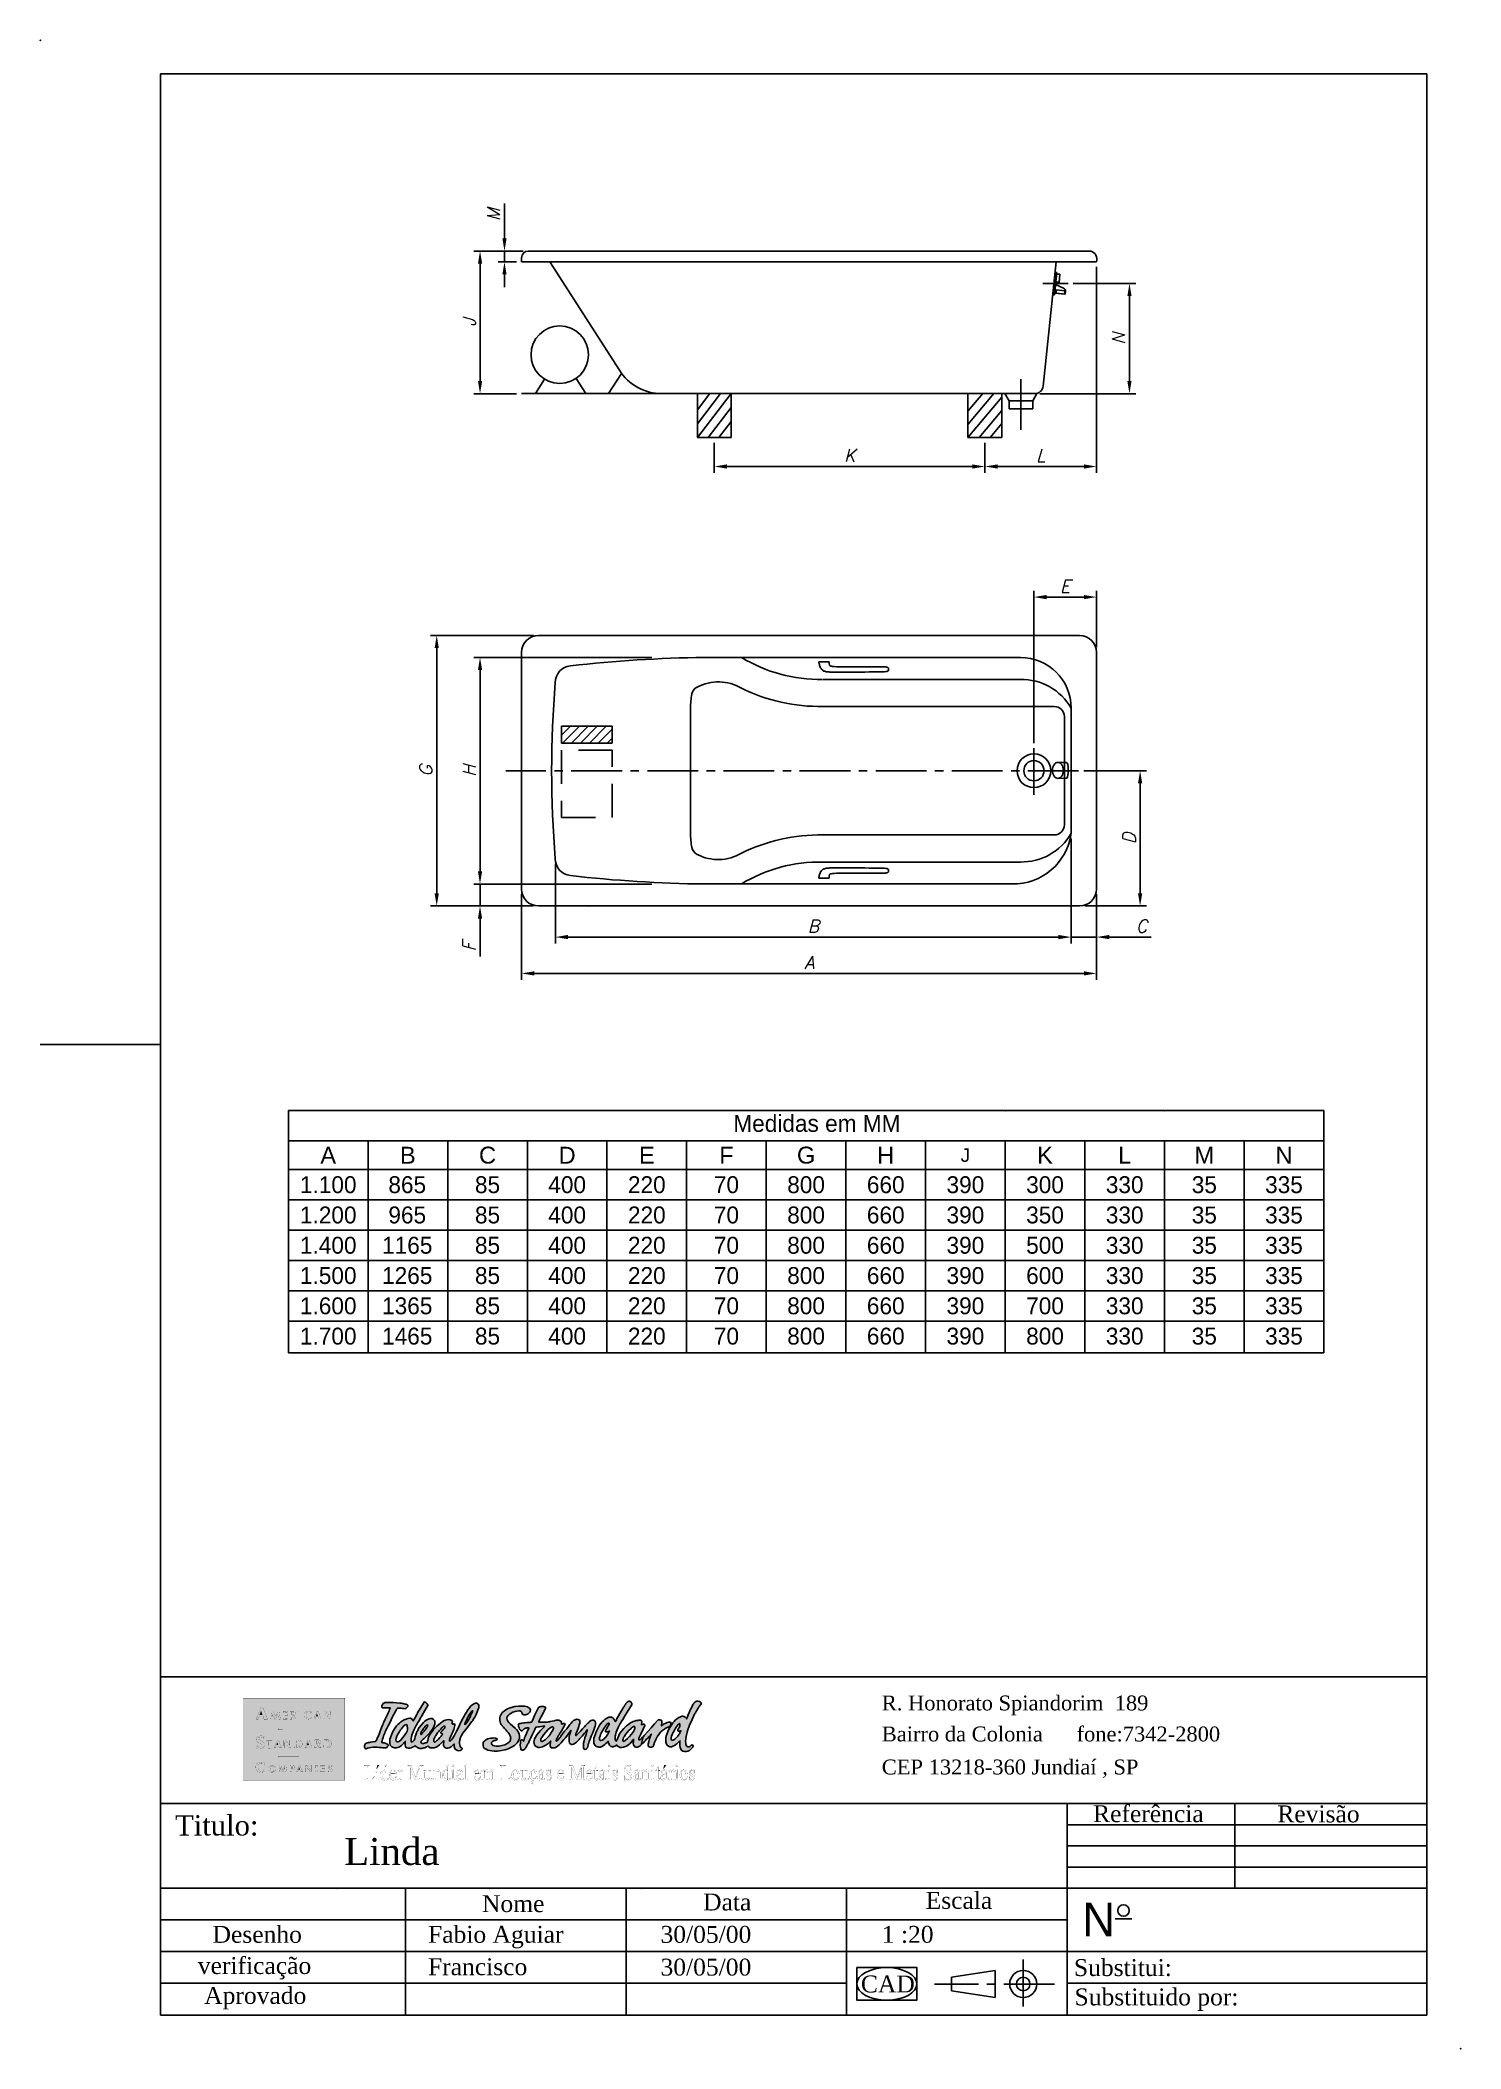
# Model space of a CAD drawing. Extents: x -87147 to -82947, y 23571 to 29511.
import ezdxf

# ---------------------------------------------------------------- set-up
doc = ezdxf.new("R2010")
doc.units = 0
doc.header["$LTSCALE"] = 200
doc.header["$MEASUREMENT"] = 0
doc.linetypes.add('CENTER2', pattern=[1.125, 0.75, -0.125, 0.125, -0.125])
doc.linetypes.add('DASHED', pattern=[0.75, 0.5, -0.25])
doc.layers.get('0').update_dxf_attribs({"linetype": 'CONTINUOUS'})
doc.layers.get('DEFPOINTS').update_dxf_attribs({"linetype": 'CONTINUOUS'})
for name, color, linetype in [('CAMADA_1', 7, 'CONTINUOUS'), ('CENTRO', 1, 'CENTER2'), ('ESTREITA', 1, 'CONTINUOUS'), ('FINA', 7, 'CONTINUOUS'), ('LARGA', 7, 'CONTINUOUS'), ('RAHMEN07', 5, 'CONTINUOUS'), ('TRACEJADA', 3, 'DASHED')]:
    doc.layers.add(name, color=color, linetype=linetype)
doc.styles.add('FA', font='TIMES.TTF')
doc.styles.add('FABIO', font='romans.shx', dxfattribs={"oblique": 15})
doc.dimstyles.new('FABIO_AGUIAR', dxfattribs={"dimscale": 15, "dimtxt": 2.5, "dimasz": 2.5, "dimexe": 1.25, "dimexo": 1, "dimgap": 0.9, "dimtad": 1, "dimtxsty": 'FABIO', "dimcen": 2.5, "dimclrt": 3, "dimazin": 3, "dimtfac": 1, "dimtmove": 0, "dimatfit": 3, "dimtolj": 1, "dimtzin": 0})

msp = doc.modelspace()

# ---------------------------------------------------------------- texts
at = {"layer": 'FINA'}
for s, height, p in [(' Medidas em MM', 50, (-85116.198, 26283.049)), ('N', 100, (-84065.797, 23903.901))]:
    msp.add_text(s, height=height, dxfattribs=at).set_placement(p)
at = {"layer": 'FINA', "style": 'FA'}
for s, height, p in [('R. Honorato Spiandorim  189', 44, (-84658.8, 24572.19)), ('Bairro da Colonia      fone:7342-2800', 44, (-84658.8, 24480.524)), ('CEP 13218-360 Jundiaí , SP', 44, (-84658.8, 24382.895)), ('Referência', 50, (-84034.146, 24241.801)), ('Titulo:', 60, (-86748.339, 24202.282)), ('Revisão', 50, (-83489.472, 24241.17)), ('Linda', 80, (-86248.246, 24115.105)), ('Nome', 50, (-85840.749, 23975.828)), ('Data', 50, (-85186.948, 23980.63)), ('Escala', 50, (-84529.136, 23985.432)), ('Desenho', 50, (-86637.373, 23884.976)), ('Fabio Aguiar', 50, (-86000.355, 23884.976)), ('30/05/00', 50, (-85312.986, 23884.976)), ('1 :20', 50, (-84658.77, 23884.976)), ('verificação', 50, (-86680.889, 23792.733)), ('Francisco', 50, (-86000.355, 23789.205)), ('30/05/00', 50, (-85312.986, 23788.091)), ('Substitui:', 50, (-84090.768, 23786.769)), ('CAD', 50, (-84720.569, 23738.195)), ('Aprovado', 50, (-86662.005, 23704.25)), ('Substituido por:', 50, (-84088.935, 23699.935))]:
    msp.add_text(s, height=height, dxfattribs=at).set_placement(p)
at = {"layer": 'FINA', "width": 235.4646, "attachment_point": 5}
for s, insert, char_height in [('{\\fArial|b0|i0|c0|p34;A}', (-86295.326, 26214.011), 50), ('{\\fArial|b0|i0|c0|p34;B}', (-86059.866, 26214.011), 50), ('{\\fArial|b0|i0|c0|p34;C}', (-85824.406, 26214.011), 50), ('{\\fArial|b0|i0|c0|p34;D}', (-85588.946, 26214.011), 50), ('{\\fArial|b0|i0|c0|p34;E}', (-85353.486, 26214.011), 50), ('{\\fArial|b0|i0|c0|p34;F}', (-85118.026, 26214.011), 50), ('{\\fArial|b0|i0|c0|p34;G}', (-84882.566, 26214.011), 50), ('{\\fArial|b0|i0|c0|p34;H}', (-84647.106, 26214.011), 50), ('{\\fArial|b0|i0|c0|p34;J}', (-84411.646, 26214.011), 40), ('{\\fArial|b0|i0|c0|p34;K}', (-84176.172, 26214.011), 50), ('{\\fArial|b0|i0|c0|p34;L}', (-83940.712, 26214.011), 50), ('{\\fArial|b0|i0|c0|p34;M}', (-83705.243, 26214.011), 50), ('{\\fArial|b0|i0|c0|p34;N}', (-83469.783, 26214.011), 50), ('1.100', (-86295.331, 26126.562), 50), ('865', (-86061.76, 26126.562), 50), ('85', (-85824.406, 26126.562), 50), ('400', (-85588.946, 26126.562), 50), ('220', (-85353.486, 26126.562), 50), ('70', (-85118.026, 26126.562), 50), ('800', (-84882.566, 26126.562), 50), ('660', (-84647.106, 26126.562), 50), ('390', (-84411.646, 26126.562), 50), ('300', (-84176.172, 26126.562), 50), ('330', (-83940.712, 26126.562), 50), ('35', (-83705.243, 26126.562), 50), ('335', (-83469.783, 26126.562), 50), ('1.200', (-86295.331, 26037.002), 50), ('965', (-86061.76, 26037.002), 50), ('85', (-85824.406, 26037.002), 50), ('400', (-85588.946, 26037.002), 50), ('220', (-85353.486, 26037.002), 50), ('70', (-85118.026, 26037.002), 50), ('800', (-84882.566, 26037.002), 50), ('660', (-84647.106, 26037.002), 50), ('390', (-84411.646, 26037.002), 50), ('350', (-84176.172, 26037.002), 50), ('330', (-83940.712, 26037.002), 50), ('35', (-83705.243, 26037.002), 50), ('335', (-83469.783, 26037.002), 50), ('1.400', (-86295.331, 25947.442), 50), ('1165', (-86061.76, 25947.442), 50), ('85', (-85824.406, 25947.442), 50), ('400', (-85588.946, 25947.442), 50), ('220', (-85353.486, 25947.442), 50), ('70', (-85118.026, 25947.442), 50), ('800', (-84882.566, 25947.442), 50), ('660', (-84647.106, 25947.442), 50), ('390', (-84411.646, 25947.442), 50), ('500', (-84176.172, 25947.442), 50), ('330', (-83940.712, 25947.442), 50), ('35', (-83705.243, 25947.442), 50), ('335', (-83469.783, 25947.442), 50), ('1.500', (-86295.331, 25857.882), 50), ('1265', (-86061.76, 25857.882), 50), ('85', (-85824.406, 25857.882), 50), ('400', (-85588.946, 25857.882), 50), ('220', (-85353.486, 25857.882), 50), ('70', (-85118.026, 25857.882), 50), ('800', (-84882.566, 25857.882), 50), ('660', (-84647.106, 25857.882), 50), ('390', (-84411.646, 25857.882), 50), ('600', (-84176.172, 25857.882), 50), ('330', (-83940.712, 25857.882), 50), ('35', (-83705.243, 25857.882), 50), ('335', (-83469.783, 25857.882), 50), ('1.600', (-86295.331, 25768.322), 50), ('1365', (-86061.76, 25768.322), 50), ('85', (-85824.406, 25768.322), 50), ('400', (-85588.946, 25768.322), 50), ('220', (-85353.486, 25768.322), 50), ('70', (-85118.026, 25768.322), 50), ('800', (-84882.566, 25768.322), 50), ('660', (-84647.106, 25768.322), 50), ('390', (-84411.646, 25768.322), 50), ('700', (-84176.172, 25768.322), 50), ('330', (-83940.712, 25768.322), 50), ('35', (-83705.243, 25768.322), 50), ('335', (-83469.783, 25768.322), 50), ('1.700', (-86295.331, 25678.762), 50), ('1465', (-86061.76, 25678.762), 50), ('85', (-85824.406, 25678.762), 50), ('400', (-85588.946, 25678.762), 50), ('220', (-85353.486, 25678.762), 50), ('70', (-85118.026, 25678.762), 50), ('800', (-84882.566, 25678.762), 50), ('660', (-84647.106, 25678.762), 50), ('390', (-84411.646, 25678.762), 50), ('800', (-84176.172, 25678.762), 50), ('330', (-83940.712, 25678.762), 50), ('35', (-83705.243, 25678.762), 50), ('335', (-83469.783, 25678.762), 50)]:
    msp.add_mtext(s, dxfattribs=dict(at, insert=insert, char_height=char_height))

# ---------------------------------------------------------------- blocks, each defined once
blk = doc.blocks.new('*D17')
at = {"layer": 'DEFPOINTS', "color": 0}
for p in [(-84076.7, 27351.1), (-83895.1, 27351.1), (-84073.9, 26951.1)]:
    blk.add_point(p, dxfattribs=at)
at = {"layer": 'ESTREITA', "color": 0}
for p, q in [((-84061.7, 27351.1), (-83876.3, 27351.1)), ((-83895.1, 26988.6), (-83895.1, 27313.6)), ((-84058.9, 26951.1), (-83876.3, 26951.1))]:
    blk.add_line(p, q, dxfattribs=at)
for points in [[(-83901.3, 27313.6), (-83888.8, 27313.6), (-83895.1, 27351.1)], [(-83901.3, 26988.6), (-83888.8, 26988.6), (-83895.1, 26951.1)]]:
    blk.add_solid(points, dxfattribs=at)
at = {"layer": 'ESTREITA', "color": 3, "insert": (-83927.3, 27151.1), "char_height": 37.5, "attachment_point": 5, "rotation": 90, "style": 'FABIO'}
blk.add_mtext('\\A1;D', dxfattribs=at)
blk = doc.blocks.new('*D18')
at = {"layer": 'DEFPOINTS', "color": 0}
for p in [(-84023.9, 27864.6), (-84023.9, 27701.1), (-84208.9, 27417.7)]:
    blk.add_point(p, dxfattribs=at)
at = {"layer": 'ESTREITA', "color": 0}
for p, q in [((-84208.9, 27432.7), (-84208.9, 27883.3)), ((-84171.4, 27864.6), (-84061.4, 27864.6)), ((-84023.9, 27716.1), (-84023.9, 27883.3))]:
    blk.add_line(p, q, dxfattribs=at)
for points in [[(-84171.4, 27870.8), (-84171.4, 27858.3), (-84208.9, 27864.6)], [(-84061.4, 27870.8), (-84061.4, 27858.3), (-84023.9, 27864.6)]]:
    blk.add_solid(points, dxfattribs=at)
at = {"layer": 'ESTREITA', "color": 3, "insert": (-84116.4, 27896.8), "char_height": 37.5, "attachment_point": 5, "style": 'FABIO'}
blk.add_mtext('\\A1;E', dxfattribs=at)
blk = doc.blocks.new('*D19')
at = {"layer": 'DEFPOINTS', "color": 0}
for p in [(-85723.9, 27001.1), (-84023.9, 27001.1), (-85723.9, 26751.7)]:
    blk.add_point(p, dxfattribs=at)
at = {"layer": 'ESTREITA', "color": 0}
for p, q in [((-85723.9, 26986.1), (-85723.9, 26733)), ((-84023.9, 26986.1), (-84023.9, 26733)), ((-84061.4, 26751.7), (-85686.4, 26751.7))]:
    blk.add_line(p, q, dxfattribs=at)
for points in [[(-85686.4, 26758), (-85686.4, 26745.5), (-85723.9, 26751.7)], [(-84061.4, 26758), (-84061.4, 26745.5), (-84023.9, 26751.7)]]:
    blk.add_solid(points, dxfattribs=at)
at = {"layer": 'ESTREITA', "color": 3, "insert": (-84873.9, 26784), "char_height": 37.5, "attachment_point": 5, "style": 'FABIO'}
blk.add_mtext('\\A1;A', dxfattribs=at)
blk = doc.blocks.new('*D20')
at = {"layer": 'DEFPOINTS', "color": 0}
for p in [(-84098.9, 27166.1), (-85623.9, 27090.5), (-84098.9, 26859.1)]:
    blk.add_point(p, dxfattribs=at)
at = {"layer": 'ESTREITA', "color": 0}
for p, q in [((-84098.9, 27151.1), (-84098.9, 26840.4)), ((-85623.9, 27075.5), (-85623.9, 26840.4)), ((-85586.4, 26859.1), (-84136.4, 26859.1))]:
    blk.add_line(p, q, dxfattribs=at)
for points in [[(-85586.4, 26865.4), (-85586.4, 26852.9), (-85623.9, 26859.1)], [(-84136.4, 26865.4), (-84136.4, 26852.9), (-84098.9, 26859.1)]]:
    blk.add_solid(points, dxfattribs=at)
at = {"layer": 'ESTREITA', "color": 3, "insert": (-84861.4, 26891.4), "char_height": 37.5, "attachment_point": 5, "style": 'FABIO'}
blk.add_mtext('\\A1;B', dxfattribs=at)
blk = doc.blocks.new('*D21')
at = {"layer": 'DEFPOINTS', "color": 0}
for p in [(-84098.9, 27151.1), (-84023.9, 27001.1), (-84098.9, 26859.1)]:
    blk.add_point(p, dxfattribs=at)
at = {"layer": 'ESTREITA', "color": 0}
for p, q in [((-84098.9, 27136.1), (-84098.9, 26840.4)), ((-84023.9, 26986.1), (-84023.9, 26840.4)), ((-84136.4, 26859.1), (-84173.9, 26859.1)), ((-84098.9, 26859.1), (-84023.9, 26859.1)), ((-83986.4, 26859.1), (-83862, 26859.1))]:
    blk.add_line(p, q, dxfattribs=at)
for points in [[(-84136.4, 26865.4), (-84136.4, 26852.9), (-84098.9, 26859.1)], [(-83986.4, 26865.4), (-83986.4, 26852.9), (-84023.9, 26859.1)]]:
    blk.add_solid(points, dxfattribs=at)
at = {"layer": 'ESTREITA', "color": 3, "insert": (-83890.8, 26891.4), "char_height": 37.5, "attachment_point": 5, "style": 'FABIO'}
blk.add_mtext('\\A1;C', dxfattribs=at)
blk = doc.blocks.new('*D22')
at = {"layer": 'DEFPOINTS', "color": 0}
for p in [(-85673.9, 27751.1), (-85974.6, 26951.1), (-85673.9, 26951.1)]:
    blk.add_point(p, dxfattribs=at)
at = {"layer": 'ESTREITA', "color": 0}
for p, q in [((-85688.9, 27751.1), (-85993.3, 27751.1)), ((-85974.6, 27713.6), (-85974.6, 26988.6)), ((-85688.9, 26951.1), (-85993.3, 26951.1))]:
    blk.add_line(p, q, dxfattribs=at)
for points in [[(-85980.8, 27713.6), (-85968.3, 27713.6), (-85974.6, 27751.1)], [(-85980.8, 26988.6), (-85968.3, 26988.6), (-85974.6, 26951.1)]]:
    blk.add_solid(points, dxfattribs=at)
at = {"layer": 'ESTREITA', "color": 3, "insert": (-86006.8, 27351.1), "char_height": 37.5, "attachment_point": 5, "rotation": 90, "style": 'FABIO'}
blk.add_mtext('\\A1;G', dxfattribs=at)
blk = doc.blocks.new('*D23')
at = {"layer": 'DEFPOINTS', "color": 0}
for p in [(-85323.9, 27686.1), (-85846.6, 27016.1), (-85323.9, 27016.1)]:
    blk.add_point(p, dxfattribs=at)
at = {"layer": 'ESTREITA', "color": 0}
for p, q in [((-85338.9, 27686.1), (-85865.3, 27686.1)), ((-85846.6, 27648.6), (-85846.6, 27053.6)), ((-85338.9, 27016.1), (-85865.3, 27016.1))]:
    blk.add_line(p, q, dxfattribs=at)
for points in [[(-85852.8, 27648.6), (-85840.3, 27648.6), (-85846.6, 27686.1)], [(-85852.8, 27053.6), (-85840.3, 27053.6), (-85846.6, 27016.1)]]:
    blk.add_solid(points, dxfattribs=at)
at = {"layer": 'ESTREITA', "color": 3, "insert": (-85878.8, 27351.1), "char_height": 37.5, "attachment_point": 5, "rotation": 90, "style": 'FABIO'}
blk.add_mtext('\\A1;H', dxfattribs=at)
blk = doc.blocks.new('*D24')
at = {"layer": 'DEFPOINTS', "color": 0}
for p in [(-85846.6, 27016.1), (-85338.9, 27016.1), (-85673.9, 26951.1)]:
    blk.add_point(p, dxfattribs=at)
at = {"layer": 'ESTREITA', "color": 0}
for p, q in [((-85846.6, 27053.6), (-85846.6, 27091.1)), ((-85353.9, 27016.1), (-85865.3, 27016.1)), ((-85846.6, 27016.1), (-85846.6, 26951.1)), ((-85688.9, 26951.1), (-85865.3, 26951.1)), ((-85846.6, 26913.6), (-85846.6, 26801.4))]:
    blk.add_line(p, q, dxfattribs=at)
for points in [[(-85852.8, 27053.6), (-85840.3, 27053.6), (-85846.6, 27016.1)], [(-85852.8, 26913.6), (-85840.3, 26913.6), (-85846.6, 26951.1)]]:
    blk.add_solid(points, dxfattribs=at)
at = {"layer": 'ESTREITA', "color": 3, "insert": (-85878.8, 26831.5), "char_height": 37.5, "attachment_point": 5, "rotation": 90, "style": 'FABIO'}
blk.add_mtext('\\A1;F', dxfattribs=at)
blk = doc.blocks.new('*D25')
at = {"layer": 'DEFPOINTS', "color": 0}
for p in [(-85153.9, 28336.1), (-84353.9, 28336.1), (-85153.9, 28250.7)]:
    blk.add_point(p, dxfattribs=at)
at = {"layer": 'ESTREITA', "color": 0}
for p, q in [((-85153.9, 28321.1), (-85153.9, 28232)), ((-84353.9, 28321.1), (-84353.9, 28232)), ((-84391.4, 28250.7), (-85116.4, 28250.7))]:
    blk.add_line(p, q, dxfattribs=at)
for points in [[(-85116.4, 28257), (-85116.4, 28244.5), (-85153.9, 28250.7)], [(-84391.4, 28257), (-84391.4, 28244.5), (-84353.9, 28250.7)]]:
    blk.add_solid(points, dxfattribs=at)
at = {"layer": 'ESTREITA', "color": 3, "insert": (-84753.9, 28283), "char_height": 37.5, "attachment_point": 5, "style": 'FABIO'}
blk.add_mtext('\\A1;K', dxfattribs=at)
blk = doc.blocks.new('*D26')
at = {"layer": 'DEFPOINTS', "color": 0}
for p in [(-84023.9, 28856.1), (-84353.9, 28336.1), (-84023.9, 28250.7)]:
    blk.add_point(p, dxfattribs=at)
at = {"layer": 'ESTREITA', "color": 0}
for p, q in [((-84023.9, 28841.1), (-84023.9, 28232)), ((-84353.9, 28321.1), (-84353.9, 28232)), ((-84316.4, 28250.7), (-84061.4, 28250.7))]:
    blk.add_line(p, q, dxfattribs=at)
for points in [[(-84316.4, 28257), (-84316.4, 28244.5), (-84353.9, 28250.7)], [(-84061.4, 28257), (-84061.4, 28244.5), (-84023.9, 28250.7)]]:
    blk.add_solid(points, dxfattribs=at)
at = {"layer": 'ESTREITA', "color": 3, "insert": (-84188.9, 28283), "char_height": 37.5, "attachment_point": 5, "style": 'FABIO'}
blk.add_mtext('\\A1;L', dxfattribs=at)
blk = doc.blocks.new('*D27')
at = {"layer": 'DEFPOINTS', "color": 0}
for p in [(-85846.5, 28887.9), (-85703.9, 28887.9), (-85723.9, 28466.1)]:
    blk.add_point(p, dxfattribs=at)
at = {"layer": 'ESTREITA', "color": 0}
for p, q in [((-85718.9, 28887.9), (-85865.2, 28887.9)), ((-85846.5, 28503.6), (-85846.5, 28850.4)), ((-85738.9, 28466.1), (-85865.2, 28466.1))]:
    blk.add_line(p, q, dxfattribs=at)
for points in [[(-85852.7, 28850.4), (-85840.2, 28850.4), (-85846.5, 28887.9)], [(-85852.7, 28503.6), (-85840.2, 28503.6), (-85846.5, 28466.1)]]:
    blk.add_solid(points, dxfattribs=at)
at = {"layer": 'ESTREITA', "color": 3, "insert": (-85878.7, 28677), "char_height": 37.5, "attachment_point": 5, "rotation": 90, "style": 'FABIO'}
blk.add_mtext('\\A1;J', dxfattribs=at)
blk = doc.blocks.new('*D28')
at = {"layer": 'DEFPOINTS', "color": 0}
for p in [(-85774.3, 28887.9), (-85703.9, 28887.9), (-85723.9, 28856.1)]:
    blk.add_point(p, dxfattribs=at)
at = {"layer": 'ESTREITA', "color": 0}
for p, q in [((-85774.3, 28925.4), (-85774.3, 29028.5)), ((-85718.9, 28887.9), (-85793, 28887.9)), ((-85774.3, 28856.1), (-85774.3, 28887.9)), ((-85738.9, 28856.1), (-85793, 28856.1)), ((-85774.3, 28818.6), (-85774.3, 28781.1))]:
    blk.add_line(p, q, dxfattribs=at)
for points in [[(-85780.5, 28925.4), (-85768, 28925.4), (-85774.3, 28887.9)], [(-85780.5, 28818.6), (-85768, 28818.6), (-85774.3, 28856.1)]]:
    blk.add_solid(points, dxfattribs=at)
at = {"layer": 'ESTREITA', "color": 3, "insert": (-85806.5, 28995.7), "char_height": 37.5, "attachment_point": 5, "rotation": 90, "style": 'FABIO'}
blk.add_mtext('\\A1;M', dxfattribs=at)
blk = doc.blocks.new('*D30')
at = {"layer": 'DEFPOINTS', "color": 0}
for p in [(-84108.2, 28792), (-83926.6, 28792), (-84206.8, 28466.1)]:
    blk.add_point(p, dxfattribs=at)
at = {"layer": 'ESTREITA', "color": 0}
for p, q in [((-84093.2, 28792), (-83907.8, 28792)), ((-83926.6, 28503.6), (-83926.6, 28754.5)), ((-84191.8, 28466.1), (-83907.8, 28466.1))]:
    blk.add_line(p, q, dxfattribs=at)
for points in [[(-83932.8, 28754.5), (-83920.3, 28754.5), (-83926.6, 28792)], [(-83932.8, 28503.6), (-83920.3, 28503.6), (-83926.6, 28466.1)]]:
    blk.add_solid(points, dxfattribs=at)
at = {"layer": 'ESTREITA', "color": 3, "insert": (-83958.8, 28629.1), "char_height": 37.5, "attachment_point": 5, "rotation": 90, "style": 'FABIO'}
blk.add_mtext('\\A1;N', dxfattribs=at)

# ---------------------------------------------------------------- dimensions: what is measured, and where the dimension line sits
at = {"layer": 'ESTREITA'}
for base, p1, p2, text, picture, middle in [((-85774.253, 28887.882), (-85723.945, 28856.132), (-85703.945, 28887.882), 'M', '*D28', (-85806.503, 28995.692)), ((-85846.455, 28887.882), (-85723.945, 28466.132), (-85703.945, 28887.882), 'J', '*D27', (-85878.705, 28677.007)), ((-83926.567, 28791.971), (-84206.84, 28466.132), (-84108.246, 28791.971), 'N', '*D30', (-83958.817, 28629.052)), ((-85974.593, 26951.117), (-85673.945, 27751.117), (-85673.945, 26951.117), 'G', '*D22', (-86006.843, 27351.117)), ((-85846.576, 27016.117), (-85323.945, 27686.117), (-85323.945, 27016.117), 'H', '*D23', (-85878.826, 27351.117)), ((-83895.064, 27351.117), (-84073.945, 26951.117), (-84076.745, 27351.117), 'D', '*D17', (-83927.314, 27151.117))]:
    dim = msp.add_linear_dim(base=base, p1=p1, p2=p2, angle=90, text=text, dimstyle='FABIO_AGUIAR', dxfattribs=at)
    dim.commit()
    dim.dimension.update_dxf_attribs({"geometry": picture, "text_midpoint": middle})
for base, p1, p2, text, picture, middle in [((-84023.945, 28250.741), (-84353.945, 28336.132), (-84023.945, 28856.132), 'L', '*D26', (-84188.945, 28282.991)), ((-85153.945, 28250.741), (-84353.945, 28336.132), (-85153.945, 28336.132), 'K', '*D25', (-84753.945, 28282.991)), ((-84023.945, 27864.572), (-84208.945, 27417.679), (-84023.945, 27701.117), 'E', '*D18', (-84116.445, 27896.822)), ((-84098.945, 26859.146), (-85623.945, 27090.549), (-84098.945, 27166.117), 'B', '*D20', (-84861.445, 26891.396)), ((-85723.945, 26751.729), (-84023.945, 27001.117), (-85723.945, 27001.117), 'A', '*D19', (-84873.945, 26783.979))]:
    dim = msp.add_linear_dim(base=base, p1=p1, p2=p2, text=text, dimstyle='FABIO_AGUIAR', dxfattribs=at)
    dim.commit()
    dim.dimension.update_dxf_attribs({"geometry": picture, "text_midpoint": middle})
dim = msp.add_linear_dim(base=(-84098.945, 26859.146), p1=(-84023.945, 27001.117), p2=(-84098.945, 27151.117), text='C', dimstyle='FABIO_AGUIAR', dxfattribs=at)
dim.commit()
dim.dimension.update_dxf_attribs({"geometry": '*D21', "text_midpoint": (-83890.802, 26859.146), "dimtype": 160})
dim = msp.add_linear_dim(base=(-85846.576, 27016.117), p1=(-85673.945, 26951.117), p2=(-85338.945, 27016.117), angle=90, text='F', dimstyle='FABIO_AGUIAR', dxfattribs=at)
dim.commit()
dim.dimension.update_dxf_attribs({"geometry": '*D24', "text_midpoint": (-85846.576, 26831.525), "dimtype": 160})

# ---------------------------------------------------------------- hatches: boundary and pattern name
at = {"linetype": 'CONTINUOUS'}
h = msp.add_hatch(color=5, dxfattribs=at)
h.paths.add_polyline_path([(-86044.456, 24508.584), (-86047.177, 24501.631), (-86049.293, 24494.677), (-86050.502, 24488.026), (-86050.502, 24481.98), (-86050.2, 24480.468), (-86049.595, 24479.259), (-86048.689, 24478.956), (-86047.177, 24479.259), (-86045.06, 24480.77), (-86043.246, 24482.282), (-86041.735, 24484.096), (-86040.526, 24486.515), (-86039.619, 24489.538), (-86038.107, 24494.677), (-86036.293, 24500.119), (-86034.781, 24505.561), (-86034.177, 24506.77), (-86033.27, 24508.584), (-86032.363, 24510.7), (-86030.851, 24513.119), (-86028.13, 24518.259), (-86026.316, 24521.584), (-86020.874, 24528.84), (-86013.921, 24536.7), (-86009.991, 24540.026), (-86006.061, 24543.351), (-86001.828, 24545.77), (-85997.293, 24547.584), (-85992.456, 24548.491), (-85987.619, 24547.886), (-85983.688, 24545.165), (-85980.665, 24540.933), (-85979.759, 24536.7), (-85980.363, 24531.863), (-85982.177, 24527.026), (-85984.294, 24521.886), (-85987.317, 24517.049), (-85990.037, 24512.816), (-85992.758, 24509.189), (-85995.177, 24506.166), (-85996.387, 24504.956), (-85998.201, 24502.84), (-86000.619, 24500.119), (-86003.34, 24497.399), (-86006.061, 24494.677), (-86008.48, 24492.258), (-86010.294, 24490.445), (-86011.503, 24489.538), (-86014.223, 24487.421), (-86016.945, 24485.003), (-86019.06, 24482.887), (-86020.27, 24481.677), (-86020.874, 24480.468), (-86021.479, 24479.259), (-86021.479, 24478.05), (-86020.874, 24476.538), (-86019.06, 24474.724), (-86016.34, 24474.422), (-86013.317, 24474.724), (-86010.294, 24475.328), (-86007.875, 24476.236), (-86005.154, 24476.841), (-86003.34, 24477.445), (-86002.433, 24477.747), (-86002.13, 24478.654), (-86001.828, 24481.375), (-86001.224, 24484.701), (-86000.317, 24487.724), (-85999.712, 24489.235), (-85999.41, 24490.747), (-85998.804, 24491.956), (-85998.503, 24493.166), (-85995.479, 24499.212), (-85991.851, 24504.654), (-85987.921, 24510.096), (-85983.688, 24515.538), (-85974.015, 24525.515), (-85963.433, 24534.886), (-85958.898, 24538.514), (-85954.363, 24541.235), (-85949.526, 24543.653), (-85944.386, 24544.863), (-85939.852, 24545.165), (-85934.41, 24544.561), (-85931.689, 24543.653), (-85929.875, 24542.445), (-85928.665, 24540.933), (-85928.363, 24538.514), (-85928.665, 24537.305), (-85928.968, 24536.096), (-85929.27, 24535.189), (-85929.27, 24533.677), (-85928.968, 24532.77), (-85927.759, 24531.561), (-85926.851, 24531.561), (-85925.642, 24531.863), (-85923.95, 24532.71), (-85922.057, 24532.079), (-85920.758, 24530.129), (-85921.108, 24527.329), (-85921.712, 24523.7), (-85922.922, 24519.77), (-85924.433, 24515.538), (-85926.247, 24511.305), (-85927.456, 24507.375), (-85928.968, 24504.654), (-85929.573, 24503.142), (-85931.084, 24499.817), (-85932.596, 24496.491), (-85934.107, 24493.166), (-85935.619, 24489.84), (-85936.224, 24488.329), (-85936.829, 24486.515), (-85937.131, 24484.701), (-85937.131, 24482.887), (-85936.829, 24481.677), (-85935.922, 24481.073), (-85934.712, 24481.375), (-85933.503, 24481.98), (-85930.479, 24485.003), (-85927.456, 24489.235), (-85924.736, 24493.77), (-85922.922, 24497.399), (-85916.271, 24510.398), (-85909.62, 24523.7), (-85902.968, 24537.002), (-85896.317, 24550.003), (-85893.596, 24555.142), (-85890.573, 24560.886), (-85886.945, 24567.235), (-85882.713, 24573.584), (-85878.177, 24579.933), (-85873.341, 24585.375), (-85868.201, 24589.607), (-85862.759, 24592.631), (-85859.736, 24593.537), (-85856.713, 24593.537), (-85853.689, 24592.932), (-85851.573, 24591.118), (-85850.062, 24587.793), (-85849.759, 24583.863), (-85850.364, 24580.235), (-85851.573, 24576.002), (-85854.596, 24567.84), (-85858.224, 24559.979), (-85862.155, 24552.421), (-85866.69, 24545.165), (-85868.201, 24542.747), (-85870.922, 24539.119), (-85874.55, 24534.282), (-85879.085, 24528.538), (-85888.457, 24516.143), (-85896.922, 24504.654), (-85901.154, 24498.305), (-85904.48, 24491.956), (-85906.597, 24485.306), (-85907.503, 24478.05), (-85907.201, 24474.422), (-85906.597, 24470.189), (-85905.387, 24465.957), (-85902.968, 24462.934), (-85902.364, 24462.631), (-85901.759, 24462.026), (-85901.154, 24461.724), (-85900.246, 24461.269), (-85899.139, 24459.608), (-85899.643, 24458.096), (-85900.126, 24456.645), (-85900.852, 24456.281), (-85901.457, 24455.678), (-85905.084, 24453.561), (-85909.317, 24452.957), (-85913.55, 24453.864), (-85917.177, 24455.678), (-85919.596, 24457.491), (-85921.108, 24459.911), (-85922.014, 24462.631), (-85922.619, 24465.957), (-85922.922, 24468.374), (-85922.922, 24470.491), (-85923.3, 24473.136), (-85924.131, 24472.305), (-85925.945, 24470.189), (-85928.665, 24467.771), (-85930.782, 24465.654), (-85932.144, 24464.293), (-85933.503, 24463.84), (-85934.107, 24463.235), (-85937.735, 24461.421), (-85941.968, 24460.514), (-85946.2, 24460.817), (-85950.433, 24462.631), (-85951.34, 24463.538), (-85952.549, 24464.748), (-85953.456, 24466.561), (-85954.062, 24468.374), (-85954.665, 24468.98), (-85954.062, 24470.189), (-85953.766, 24483.182), (-85956.177, 24480.77), (-85958.596, 24478.05), (-85961.317, 24475.328), (-85966.154, 24470.491), (-85970.991, 24466.863), (-85976.131, 24463.84), (-85982.177, 24462.026), (-85986.108, 24461.421), (-85990.34, 24461.12), (-85994.27, 24462.026), (-85997.596, 24464.143), (-85998.503, 24465.049), (-85999.41, 24465.654), (-86000.014, 24466.561), (-86000.619, 24467.166), (-86000.922, 24467.166), (-86002.433, 24465.654), (-86003.34, 24464.748), (-86004.549, 24464.143), (-86006.363, 24463.235), (-86008.177, 24462.328), (-86009.689, 24461.724), (-86012.41, 24461.12), (-86015.433, 24460.212), (-86018.456, 24459.608), (-86020.27, 24459.305), (-86024.201, 24459.608), (-86027.828, 24460.514), (-86031.758, 24462.328), (-86034.781, 24464.748), (-86035.991, 24465.654), (-86036.898, 24466.863), (-86037.804, 24467.771), (-86038.047, 24468.012), (-86039.317, 24467.166), (-86040.223, 24466.561), (-86041.432, 24465.654), (-86045.968, 24463.235), (-86050.2, 24461.421), (-86054.736, 24460.514), (-86059.27, 24460.817), (-86062.898, 24461.724), (-86065.619, 24463.235), (-86067.13, 24465.957), (-86067.735, 24469.584), (-86067.735, 24472.91), (-86067.432, 24476.538), (-86067.432, 24479.259), (-86067.432, 24480.468), (-86068.944, 24478.956), (-86070.455, 24477.142), (-86072.269, 24475.328), (-86076.2, 24471.096), (-86078.921, 24468.374), (-86082.246, 24465.957), (-86086.177, 24463.84), (-86090.409, 24462.328), (-86094.339, 24461.421), (-86099.781, 24461.724), (-86104.921, 24463.235), (-86107.34, 24464.748), (-86109.456, 24466.561), (-86110.967, 24468.374), (-86112.177, 24470.794), (-86113.084, 24474.724), (-86113.386, 24479.259), (-86113.386, 24483.492), (-86112.781, 24486.817), (-86109.758, 24497.096), (-86105.223, 24507.677), (-86099.781, 24517.653), (-86093.13, 24526.421), (-86089.2, 24530.654), (-86084.968, 24534.584), (-86080.432, 24538.514), (-86075.595, 24541.537), (-86070.455, 24544.259), (-86065.316, 24546.676), (-86059.875, 24548.189), (-86054.13, 24549.095), (-86052.316, 24549.095), (-86050.502, 24548.491), (-86048.991, 24547.584), (-86047.479, 24546.374), (-86046.27, 24544.863), (-86045.06, 24543.049), (-86044.154, 24541.235), (-86043.851, 24540.631), (-86043.549, 24540.933), (-86042.945, 24542.142), (-86042.037, 24544.259), (-86040.828, 24546.676), (-86037.804, 24552.723), (-86034.177, 24559.375), (-86033.572, 24560.281), (-86032.665, 24561.794), (-86031.456, 24563.909), (-86029.944, 24566.631), (-86026.316, 24572.677), (-86022.387, 24579.328), (-86018.456, 24585.677), (-86014.828, 24591.421), (-86013.619, 24593.537), (-86012.41, 24595.351), (-86011.442, 24597.286), (-86009.991, 24596.56), (-86009.084, 24596.258), (-86007.27, 24595.351), (-86005.758, 24594.445), (-86004.247, 24592.932), (-86002.433, 24591.118), (-86001.526, 24590.212), (-86000.921, 24589.305), (-86000.015, 24588.397), (-86000.921, 24586.584), (-86009.689, 24571.77), (-86018.758, 24556.049), (-86023.293, 24548.491), (-86026.921, 24541.839), (-86030.247, 24536.398), (-86032.363, 24532.468), (-86035.084, 24527.63), (-86038.107, 24521.886), (-86041.131, 24515.538)])
h.paths.add_polyline_path([(-85891.782, 24530.049), (-85891.782, 24531.561), (-85890.876, 24534.282), (-85889.968, 24537.002), (-85889.061, 24538.816), (-85887.55, 24541.839), (-85885.736, 24545.77), (-85883.62, 24550.003), (-85881.201, 24554.538), (-85878.48, 24559.072), (-85876.061, 24563.002), (-85873.643, 24566.631), (-85871.224, 24569.048), (-85870.318, 24569.956), (-85869.107, 24571.165), (-85868.201, 24571.165), (-85868.504, 24570.561), (-85869.108, 24568.445), (-85870.317, 24565.421), (-85871.829, 24562.095), (-85873.341, 24558.771), (-85874.852, 24555.444), (-85876.061, 24552.723), (-85876.968, 24550.909), (-85879.689, 24545.77), (-85882.713, 24540.328), (-85886.34, 24535.189), (-85890.876, 24530.654)], flags=16)
h.paths.add_polyline_path([(-85951.038, 24519.77), (-85952.247, 24518.561), (-85954.363, 24516.444), (-85956.479, 24514.329), (-85958.596, 24512.212), (-85959.805, 24510.7), (-85961.317, 24509.189), (-85962.224, 24507.677), (-85962.526, 24506.166), (-85962.224, 24504.956), (-85961.317, 24504.352), (-85960.41, 24504.049), (-85958.541, 24503.583), (-85957.806, 24501.373), (-85959.201, 24499.514), (-85961.619, 24496.189), (-85965.247, 24491.654), (-85969.178, 24487.421), (-85972.201, 24484.398), (-85974.015, 24482.887), (-85976.131, 24481.073), (-85979.354, 24478.654), (-85980.969, 24478.654), (-85981.875, 24479.561), (-85982.707, 24480.395), (-85983.084, 24482.282), (-85983.529, 24484.504), (-85982.782, 24487.119), (-85981.875, 24489.538), (-85980.665, 24491.654), (-85979.698, 24494.073), (-85978.247, 24495.886), (-85976.735, 24498.305), (-85975.224, 24500.723), (-85971.898, 24505.561), (-85969.178, 24509.189), (-85966.456, 24512.515), (-85962.829, 24516.747), (-85958.898, 24521.282), (-85955.27, 24524.306), (-85954.665, 24524.607), (-85953.305, 24525.515), (-85952.549, 24525.515), (-85950.969, 24525.91), (-85950.131, 24523.399), (-85950.131, 24522.189), (-85950.131, 24521.132)], flags=16)
h.paths.add_polyline_path([(-86001.224, 24527.63), (-86001.526, 24525.817), (-86002.13, 24523.7), (-86003.34, 24521.886), (-86004.549, 24520.072), (-86005.758, 24518.561), (-86007.572, 24516.143), (-86009.386, 24513.724), (-86011.805, 24511.003), (-86016.34, 24505.561), (-86019.968, 24501.933), (-86020.573, 24501.328), (-86021.176, 24500.723), (-86021.782, 24501.328), (-86021.782, 24504.049), (-86020.874, 24507.073), (-86019.364, 24510.096), (-86017.851, 24512.212), (-86017.247, 24513.421), (-86016.037, 24515.236), (-86014.223, 24517.653), (-86012.107, 24520.375), (-86007.875, 24525.515), (-86003.258, 24529.142), (-86001.979, 24529.142)], flags=16)
h.paths.add_polyline_path([(-86061.084, 24515.236), (-86062.293, 24511.003), (-86064.409, 24506.77), (-86067.13, 24502.537), (-86070.758, 24497.096), (-86075.595, 24490.747), (-86080.735, 24484.701), (-86086.177, 24480.468), (-86089.805, 24478.956), (-86092.526, 24479.561), (-86094.642, 24481.677), (-86095.549, 24485.306), (-86094.944, 24490.445), (-86092.526, 24496.189), (-86089.502, 24501.631), (-86086.782, 24506.166), (-86085.27, 24508.584), (-86083.456, 24511.305), (-86081.339, 24514.63), (-86078.619, 24517.956), (-86073.479, 24524.607), (-86067.51, 24529.913), (-86064.309, 24530.553), (-86063.199, 24529.444), (-86062.293, 24527.329), (-86061.689, 24524.003), (-86061.386, 24521.282), (-86061.084, 24519.77)], flags=16)
h = msp.add_hatch(color=5, dxfattribs=at)
h.paths.add_polyline_path([(-85312.832, 24507.677), (-85306.483, 24513.421), (-85304.367, 24515.236), (-85301.646, 24517.049), (-85298.925, 24518.863), (-85297.11, 24519.77), (-85293.785, 24521.282), (-85290.157, 24522.793), (-85287.134, 24524.306), (-85285.623, 24525.212), (-85284.111, 24527.026), (-85282.6, 24530.049), (-85281.994, 24533.073), (-85282.297, 24535.793), (-85283.506, 24537.002), (-85285.32, 24537.608), (-85287.437, 24537.91), (-85289.553, 24537.608), (-85293.785, 24536.096), (-85296.809, 24534.886), (-85299.227, 24533.677), (-85302.25, 24532.166), (-85304.972, 24530.654), (-85307.39, 24528.84), (-85308.297, 24527.933), (-85308.901, 24527.329), (-85309.506, 24526.723), (-85309.809, 24526.421), (-85309.506, 24538.514), (-85309.506, 24538.816), (-85309.506, 24539.422), (-85309.506, 24539.724), (-85309.506, 24540.328), (-85310.11, 24542.445), (-85311.623, 24543.653), (-85313.739, 24544.259), (-85316.157, 24544.561), (-85317.064, 24544.561), (-85317.971, 24544.561), (-85318.878, 24544.561), (-85319.785, 24544.259), (-85320.693, 24543.351), (-85330.669, 24532.166), (-85340.948, 24520.98), (-85350.925, 24509.491), (-85361.204, 24498.003), (-85363.622, 24495.282), (-85364.336, 24494.503), (-85370.19, 24470.497), (-85369.064, 24471.398), (-85364.832, 24475.026), (-85362.111, 24477.747), (-85359.994, 24479.864), (-85357.274, 24483.189), (-85353.948, 24486.817), (-85350.622, 24490.445), (-85347.599, 24494.375), (-85344.878, 24497.399), (-85342.762, 24499.514), (-85341.855, 24500.723), (-85341.251, 24501.026), (-85340.646, 24501.631), (-85340.343, 24501.933), (-85340.041, 24501.933), (-85340.343, 24501.026), (-85341.251, 24498.909), (-85342.46, 24495.886), (-85343.669, 24492.561), (-85345.483, 24487.724), (-85347.599, 24480.77), (-85349.111, 24473.514), (-85349.715, 24467.468), (-85349.413, 24466.259), (-85348.506, 24465.351), (-85347.599, 24464.748), (-85346.088, 24464.143), (-85343.972, 24463.538), (-85341.552, 24463.235), (-85339.134, 24463.538), (-85336.715, 24464.143), (-85335.808, 24464.445), (-85335.506, 24464.748), (-85334.902, 24465.351), (-85334.599, 24465.957), (-85333.995, 24467.468), (-85333.39, 24469.584), (-85332.181, 24472.305), (-85331.273, 24475.328), (-85329.157, 24481.375), (-85327.041, 24486.515), (-85323.111, 24494.375), (-85318.274, 24501.328)])
h.paths.add_polyline_path([(-85373.598, 24497.7), (-85371.482, 24501.933), (-85369.064, 24507.073), (-85366.344, 24512.212), (-85363.925, 24517.049), (-85361.808, 24521.282), (-85360.297, 24524.306), (-85359.691, 24525.817), (-85359.39, 24528.235), (-85359.691, 24530.049), (-85360.901, 24531.259), (-85363.622, 24531.259), (-85365.134, 24530.956), (-85366.948, 24530.352), (-85368.459, 24530.049), (-85369.064, 24529.746), (-85367.855, 24537.002), (-85367.552, 24538.212), (-85367.855, 24539.724), (-85368.761, 24541.235), (-85369.971, 24542.445), (-85371.181, 24543.049), (-85373.296, 24543.653), (-85375.412, 24543.351), (-85377.529, 24543.049), (-85379.948, 24542.445), (-85381.762, 24542.142), (-85383.575, 24542.142), (-85385.389, 24542.142), (-85386.901, 24541.839), (-85394.157, 24539.422), (-85401.413, 24535.491), (-85408.064, 24530.956), (-85413.808, 24526.421), (-85421.366, 24519.166), (-85428.017, 24511.305), (-85431.343, 24507.073), (-85434.064, 24502.537), (-85436.483, 24498.003), (-85438.599, 24493.166), (-85439.506, 24490.747), (-85440.412, 24488.329), (-85441.32, 24486.212), (-85442.226, 24483.793), (-85442.831, 24482.282), (-85443.436, 24481.375), (-85444.343, 24481.375), (-85445.25, 24482.282), (-85447.063, 24485.91), (-85447.366, 24490.747), (-85446.761, 24495.584), (-85446.157, 24499.212), (-85444.04, 24507.677), (-85441.32, 24514.933), (-85437.994, 24522.189), (-85434.064, 24530.049), (-85433.156, 24531.259), (-85432.25, 24533.375), (-85430.738, 24535.793), (-85428.924, 24538.816), (-85424.39, 24545.77), (-85419.553, 24553.932), (-85408.366, 24571.77), (-85398.087, 24588.398), (-85397.784, 24588.7), (-85397.784, 24589.002), (-85397.784, 24589.305), (-85397.482, 24589.909), (-85397.784, 24592.026), (-85398.087, 24593.84), (-85399.296, 24595.351), (-85400.808, 24597.165), (-85402.622, 24598.374), (-85404.436, 24599.281), (-85406.25, 24599.281), (-85408.366, 24598.677), (-85411.692, 24596.258), (-85415.017, 24592.631), (-85415.32, 24592.026), (-85415.32, 24591.723), (-85415.622, 24591.118), (-85415.924, 24590.816), (-85416.529, 24590.212), (-85417.134, 24589.305), (-85417.738, 24588.7), (-85418.343, 24588.095), (-85418.948, 24587.189), (-85419.854, 24585.979), (-85420.762, 24584.165), (-85422.273, 24581.747), (-85425.599, 24576.002), (-85429.529, 24569.654), (-85433.459, 24563.002), (-85437.087, 24556.654), (-85439.807, 24551.515), (-85441.924, 24547.886), (-85443.436, 24544.863), (-85444.645, 24541.839), (-85445.854, 24539.422), (-85446.157, 24538.514), (-85446.761, 24539.724), (-85448.273, 24542.445), (-85449.785, 24545.77), (-85450.994, 24547.584), (-85454.017, 24550.305), (-85457.948, 24551.817), (-85462.18, 24552.421), (-85466.11, 24551.817), (-85471.552, 24549.7), (-85476.389, 24546.676), (-85480.925, 24542.747), (-85485.459, 24538.212), (-85493.017, 24528.235), (-85498.761, 24518.561), (-85500.575, 24514.933), (-85502.691, 24510.7), (-85504.505, 24505.863), (-85506.621, 24500.422), (-85508.133, 24494.98), (-85509.645, 24489.84), (-85510.552, 24484.701), (-85510.552, 24480.165), (-85510.249, 24476.841), (-85509.343, 24473.817), (-85507.831, 24471.096), (-85506.319, 24468.677), (-85504.203, 24466.561), (-85501.784, 24465.049), (-85498.761, 24464.143), (-85495.738, 24463.538), (-85490.598, 24463.84), (-85486.063, 24465.351), (-85481.528, 24468.073), (-85477.295, 24471.398), (-85474.272, 24474.422), (-85470.947, 24477.445), (-85469.738, 24478.956), (-85468.528, 24480.165), (-85467.924, 24480.77), (-85467.622, 24481.073), (-85467.319, 24480.468), (-85467.018, 24478.654), (-85466.715, 24476.841), (-85466.11, 24474.724), (-85465.203, 24471.701), (-85463.691, 24469.282), (-85461.878, 24467.468), (-85459.459, 24465.957), (-85457.342, 24465.049), (-85455.227, 24464.748), (-85453.413, 24464.748), (-85450.994, 24465.351), (-85450.389, 24465.351), (-85449.482, 24465.654), (-85448.877, 24465.957), (-85447.971, 24466.259), (-85446.157, 24467.468), (-85444.343, 24468.677), (-85443.134, 24469.887), (-85442.529, 24470.189), (-85442.226, 24469.887), (-85441.622, 24468.98), (-85440.715, 24468.073), (-85439.807, 24466.863), (-85436.18, 24464.143), (-85431.947, 24462.934), (-85427.413, 24462.631), (-85422.877, 24463.235), (-85413.808, 24466.561), (-85406.25, 24471.398), (-85404.738, 24472.608), (-85403.227, 24474.119), (-85402.017, 24475.631), (-85400.808, 24476.841), (-85398.994, 24478.956), (-85397.18, 24481.375), (-85395.669, 24483.793), (-85394.157, 24485.608), (-85393.553, 24486.212), (-85392.947, 24486.515), (-85392.645, 24486.817), (-85392.645, 24486.212), (-85392.947, 24483.793), (-85393.25, 24480.77), (-85393.553, 24477.747), (-85393.553, 24474.119), (-85392.645, 24470.491), (-85391.134, 24467.166), (-85388.715, 24464.445), (-85385.691, 24463.235), (-85382.668, 24463.235), (-85379.645, 24463.84), (-85376.925, 24465.351), (-85373.598, 24467.771), (-85370.19, 24470.497), (-85364.336, 24494.503), (-85366.948, 24491.654), (-85370.273, 24488.329), (-85373.296, 24485.608), (-85374.808, 24485.003), (-85375.715, 24484.701), (-85376.622, 24485.306), (-85377.227, 24486.817), (-85377.227, 24488.329), (-85376.622, 24490.445), (-85376.018, 24492.561), (-85375.111, 24494.375)])
h.paths.add_polyline_path([(-85395.064, 24506.77), (-85399.296, 24501.328), (-85404.738, 24494.98), (-85410.483, 24488.933), (-85416.529, 24483.793), (-85418.343, 24482.584), (-85420.459, 24481.375), (-85422.576, 24480.77), (-85424.39, 24481.98), (-85424.691, 24485.003), (-85423.482, 24488.631), (-85421.97, 24492.258), (-85420.762, 24494.375), (-85416.226, 24501.328), (-85411.389, 24507.073), (-85406.25, 24512.816), (-85400.204, 24519.166), (-85398.39, 24520.677), (-85396.273, 24522.491), (-85394.157, 24524.003), (-85392.041, 24524.909), (-85391.436, 24525.212), (-85391.134, 24525.212), (-85390.529, 24525.212), (-85390.226, 24524.909), (-85389.924, 24524.607), (-85389.32, 24523.398), (-85388.997, 24522.431), (-85389.32, 24518.561), (-85391.134, 24514.026), (-85393.25, 24510.096)], flags=16)
h.paths.add_polyline_path([(-85463.994, 24511.003), (-85464.296, 24509.793), (-85468.832, 24502.236), (-85474.575, 24493.468), (-85478.203, 24489.84), (-85481.831, 24486.515), (-85485.761, 24484.096), (-85489.691, 24482.887), (-85490.901, 24482.887), (-85491.808, 24483.492), (-85492.715, 24484.398), (-85493.017, 24485.91), (-85493.319, 24489.235), (-85493.017, 24492.258), (-85491.808, 24496.491), (-85489.994, 24501.328), (-85487.575, 24506.468), (-85484.854, 24511.607), (-85481.831, 24516.747), (-85478.808, 24521.282), (-85476.086, 24525.515), (-85473.366, 24528.84), (-85472.157, 24530.352), (-85470.342, 24532.166), (-85468.528, 24533.677), (-85466.715, 24534.282), (-85466.11, 24534.282), (-85465.505, 24534.282), (-85465.203, 24534.282), (-85464.901, 24534.282), (-85464.901, 24533.979), (-85464.901, 24533.375), (-85464.901, 24532.77), (-85464.901, 24531.863), (-85464.901, 24531.561), (-85464.901, 24530.956), (-85465.203, 24530.654), (-85465.203, 24530.352), (-85467.319, 24527.026), (-85469.738, 24522.491), (-85472.458, 24517.956), (-85474.878, 24514.026), (-85475.482, 24513.119), (-85475.784, 24512.212), (-85475.784, 24511.305), (-85475.784, 24510.096), (-85475.482, 24509.189), (-85474.575, 24508.887), (-85473.971, 24508.584), (-85472.761, 24508.584), (-85470.947, 24509.189), (-85467.924, 24510.096), (-85465.203, 24511.003), (-85463.994, 24511.607)], flags=16)
h = msp.add_hatch(color=5, dxfattribs=at)
h.paths.add_polyline_path([(-85219.716, 24545.468), (-85212.158, 24561.188), (-85211.251, 24563.002), (-85209.739, 24565.421), (-85207.926, 24568.747), (-85205.809, 24572.072), (-85203.693, 24575.701), (-85201.879, 24578.724), (-85200.367, 24581.142), (-85199.46, 24582.351), (-85197.344, 24585.072), (-85194.925, 24588.398), (-85193.111, 24591.421), (-85192.205, 24592.932), (-85192.507, 24594.445), (-85194.019, 24595.955), (-85195.833, 24597.468), (-85197.949, 24598.374), (-85201.576, 24599.281), (-85205.204, 24599.281), (-85208.53, 24598.374), (-85211.855, 24596.258), (-85213.367, 24594.746), (-85214.879, 24593.235), (-85215.786, 24591.723), (-85216.995, 24589.607), (-85219.716, 24584.165), (-85223.344, 24577.211), (-85224.856, 24573.887), (-85226.367, 24570.561), (-85227.576, 24567.84), (-85228.484, 24565.723), (-85230.902, 24559.375), (-85233.321, 24553.63), (-85234.228, 24550.909), (-85235.135, 24549.095), (-85235.639, 24547.081), (-85236.041, 24547.886), (-85237.251, 24549.095), (-85238.46, 24550.607), (-85239.669, 24551.817), (-85241.786, 24553.328), (-85244.204, 24554.235), (-85246.925, 24554.84), (-85249.344, 24554.84), (-85252.367, 24554.235), (-85255.692, 24552.723), (-85259.018, 24550.909), (-85262.344, 24548.793), (-85268.39, 24543.956), (-85272.925, 24539.422), (-85276.251, 24535.491), (-85279.576, 24530.956), (-85282.902, 24526.119), (-85285.925, 24520.677), (-85291.67, 24509.491), (-85295.599, 24499.212), (-85297.11, 24492.258), (-85297.716, 24485.306), (-85297.413, 24478.654), (-85295.297, 24472.608), (-85292.879, 24468.98), (-85289.25, 24466.259), (-85285.32, 24464.748), (-85280.785, 24464.748), (-85276.251, 24466.259), (-85271.715, 24468.677), (-85267.484, 24471.398), (-85264.46, 24473.817), (-85261.437, 24476.538), (-85258.414, 24479.259), (-85257.204, 24480.468), (-85256.297, 24481.375), (-85255.692, 24481.98), (-85255.391, 24482.282), (-85255.994, 24468.98), (-85255.994, 24468.374), (-85255.994, 24467.166), (-85254.785, 24462.328), (-85252.971, 24458.096), (-85250.553, 24454.468), (-85246.925, 24451.747), (-85241.786, 24450.235), (-85236.948, 24450.235), (-85231.808, 24451.747), (-85226.971, 24454.166), (-85223.948, 24456.281), (-85220.925, 24459.305), (-85218.204, 24462.934), (-85216.693, 24466.561), (-85216.693, 24468.374), (-85217.6, 24469.584), (-85219.414, 24470.189), (-85221.228, 24469.887), (-85222.437, 24468.98), (-85224.553, 24467.166), (-85226.669, 24465.654), (-85228.181, 24464.748), (-85230.298, 24464.143), (-85232.111, 24464.445), (-85233.925, 24465.351), (-85235.437, 24466.561), (-85236.948, 24469.282), (-85237.855, 24472.608), (-85238.46, 24476.538), (-85238.762, 24480.77), (-85238.158, 24488.631), (-85237.251, 24495.282), (-85233.018, 24512.212), (-85226.971, 24528.84)])
h.paths.add_polyline_path([(-85255.391, 24528.538), (-85255.391, 24527.026), (-85256.297, 24524.306), (-85257.506, 24521.886), (-85259.018, 24519.467), (-85260.832, 24516.747), (-85261.739, 24515.538), (-85262.041, 24513.724), (-85261.739, 24512.212), (-85260.53, 24511.003), (-85259.623, 24510.7), (-85258.716, 24510.398), (-85258.111, 24510.398), (-85257.204, 24510.7), (-85255.994, 24511.003), (-85255.088, 24511.607), (-85253.455, 24512.696), (-85252.669, 24511.91), (-85253.274, 24510.096), (-85254.483, 24507.979), (-85255.391, 24505.863), (-85256.297, 24504.654), (-85257.204, 24503.142), (-85258.414, 24501.328), (-85260.227, 24498.909), (-85262.041, 24496.491), (-85265.972, 24491.654), (-85269.297, 24488.026), (-85271.111, 24486.817), (-85273.53, 24485.306), (-85275.948, 24484.096), (-85278.065, 24483.793), (-85280.18, 24484.701), (-85281.088, 24486.515), (-85281.39, 24488.631), (-85281.39, 24491.05), (-85280.483, 24495.584), (-85278.367, 24500.723), (-85275.646, 24506.468), (-85272.623, 24511.91), (-85269.297, 24517.653), (-85266.274, 24522.793), (-85263.251, 24527.026), (-85260.351, 24531.014), (-85257.607, 24533.073), (-85256.6, 24533.073), (-85256.297, 24532.468), (-85255.391, 24531.561)], flags=16)
msp.add_hatch(color=5, dxfattribs=at).paths.add_polyline_path([(-85756.039, 24487.724), (-85756.643, 24484.701), (-85757.853, 24481.98), (-85759.667, 24479.259), (-85766.016, 24474.119), (-85773.574, 24470.491), (-85782.039, 24468.073), (-85790.202, 24466.863), (-85794.131, 24466.561), (-85798.969, 24466.561), (-85803.806, 24467.166), (-85808.038, 24468.677), (-85810.155, 24469.887), (-85811.365, 24471.398), (-85812.574, 24473.816), (-85812.574, 24476.538), (-85811.666, 24478.05), (-85810.457, 24479.561), (-85808.643, 24481.073), (-85806.18, 24482.714), (-85803.806, 24483.189), (-85801.69, 24483.492), (-85799.876, 24483.793), (-85798.062, 24484.701), (-85796.853, 24485.91), (-85795.945, 24487.421), (-85795.643, 24488.026), (-85795.945, 24488.631), (-85796.55, 24489.235), (-85797.457, 24489.538), (-85801.085, 24490.445), (-85805.318, 24490.747), (-85809.852, 24490.445), (-85814.388, 24489.84), (-85819.225, 24488.933), (-85823.457, 24487.724), (-85827.387, 24485.91), (-85830.713, 24484.096), (-85833.736, 24481.677), (-85835.852, 24478.956), (-85837.061, 24475.933), (-85837.666, 24472.305), (-85837.666, 24467.166), (-85836.155, 24463.235), (-85833.132, 24459.911), (-85828.596, 24457.189), (-85823.155, 24454.771), (-85817.411, 24453.258), (-85811.666, 24452.352), (-85804.713, 24451.747), (-85794.433, 24452.049), (-85783.248, 24453.561), (-85772.364, 24455.98), (-85763.597, 24458.701), (-85753.317, 24463.235), (-85744.248, 24468.677), (-85740.318, 24472.003), (-85736.992, 24475.933), (-85733.969, 24480.468), (-85731.55, 24485.608), (-85730.341, 24489.538), (-85729.736, 24493.77), (-85729.736, 24497.7), (-85730.644, 24501.933), (-85732.458, 24506.77), (-85734.876, 24511.003), (-85737.597, 24514.933), (-85741.225, 24518.561), (-85749.085, 24525.515), (-85757.853, 24532.77), (-85761.178, 24536.096), (-85764.201, 24540.026), (-85766.318, 24544.863), (-85766.923, 24549.398), (-85766.016, 24553.328), (-85763.899, 24556.654), (-85760.876, 24559.979), (-85757.248, 24562.398), (-85749.388, 24566.631), (-85742.434, 24569.048), (-85737.295, 24570.258), (-85731.55, 24570.863), (-85728.83, 24570.561), (-85726.713, 24569.956), (-85724.597, 24569.048), (-85723.388, 24567.235), (-85722.481, 24564.817), (-85721.876, 24562.7), (-85720.667, 24561.188), (-85718.853, 24559.979), (-85717.342, 24559.375), (-85715.528, 24559.072), (-85713.714, 24559.072), (-85711.9, 24559.375), (-85710.388, 24559.677), (-85708.574, 24560.281), (-85706.76, 24560.886), (-85705.551, 24561.491), (-85703.435, 24563.002), (-85701.621, 24564.817), (-85699.806, 24566.933), (-85698.598, 24569.048), (-85697.69, 24572.677), (-85698.598, 24576.002), (-85700.412, 24578.724), (-85703.435, 24581.142), (-85706.458, 24582.654), (-85710.086, 24583.561), (-85714.015, 24584.467), (-85718.248, 24584.77), (-85726.411, 24585.072), (-85732.458, 24585.072), (-85743.946, 24583.561), (-85754.83, 24580.839), (-85760.271, 24579.025), (-85765.109, 24576.91), (-85769.946, 24574.188), (-85774.48, 24571.165), (-85777.806, 24568.445), (-85780.83, 24565.723), (-85783.248, 24562.398), (-85785.364, 24559.072), (-85786.876, 24555.444), (-85787.783, 24551.212), (-85788.085, 24546.979), (-85788.085, 24542.445), (-85787.178, 24538.514), (-85785.667, 24534.584), (-85783.853, 24530.956), (-85781.434, 24527.329), (-85780.83, 24526.723), (-85779.923, 24525.515), (-85779.015, 24524.306), (-85777.503, 24522.793), (-85774.178, 24518.863), (-85770.55, 24514.933), (-85766.923, 24510.7), (-85763.597, 24507.073), (-85761.178, 24504.049), (-85759.97, 24502.537), (-85757.248, 24496.794), (-85755.737, 24490.747)])
h = msp.add_hatch(color=5, dxfattribs=at)
h.paths.add_polyline_path([(-85595.505, 24530.352), (-85595.202, 24532.166), (-85595.807, 24533.375), (-85596.715, 24533.979), (-85599.132, 24533.979), (-85599.738, 24533.677), (-85600.038, 24533.677), (-85602.458, 24532.468), (-85603.97, 24531.863), (-85605.179, 24531.863), (-85605.784, 24533.073), (-85605.784, 24533.677), (-85605.784, 24534.282), (-85605.784, 24535.189), (-85605.481, 24535.793), (-85606.086, 24537.91), (-85607.598, 24540.026), (-85609.714, 24541.537), (-85611.83, 24542.747), (-85613.645, 24543.351), (-85615.156, 24543.653), (-85616.969, 24543.653), (-85618.482, 24543.653), (-85621.807, 24543.049), (-85627.249, 24541.839), (-85633.295, 24540.328), (-85639.04, 24539.119), (-85641.155, 24538.816), (-85643.877, 24538.212), (-85646.9, 24537.91), (-85649.62, 24537.91), (-85656.876, 24537.91), (-85664.434, 24537.91), (-85667.76, 24537.91), (-85670.481, 24537.91), (-85672.295, 24537.91), (-85672.9, 24537.91), (-85672.597, 24538.514), (-85671.993, 24540.328), (-85671.387, 24542.747), (-85670.179, 24545.165), (-85668.667, 24548.189), (-85666.249, 24553.026), (-85663.225, 24558.467), (-85660.504, 24563.305), (-85658.993, 24566.328), (-85657.179, 24569.654), (-85655.667, 24572.979), (-85654.156, 24576.305), (-85652.946, 24579.025), (-85652.946, 24581.142), (-85654.156, 24582.351), (-85656.876, 24583.258), (-85659.296, 24583.561), (-85663.527, 24583.561), (-85665.644, 24583.561), (-85667.76, 24583.561), (-85668.97, 24583.258), (-85669.877, 24583.258), (-85671.993, 24582.351), (-85673.504, 24580.538), (-85675.016, 24578.421), (-85676.527, 24575.398), (-85678.643, 24570.863), (-85681.365, 24565.119), (-85684.388, 24558.771), (-85687.109, 24552.421), (-85689.83, 24546.374), (-85691.946, 24541.537), (-85692.853, 24539.724), (-85693.458, 24538.212), (-85694.062, 24537.305), (-85694.062, 24537.002), (-85694.667, 24537.002), (-85696.179, 24537.002), (-85698.295, 24536.7), (-85701.016, 24536.7), (-85707.365, 24536.096), (-85713.411, 24535.793), (-85717.342, 24535.189), (-85723.085, 24534.282), (-85726.108, 24533.677), (-85728.83, 24533.073), (-85730.946, 24532.77), (-85732.155, 24532.166), (-85733.062, 24530.956), (-85733.364, 24528.84), (-85733.062, 24526.421), (-85732.759, 24524.306), (-85731.249, 24520.98), (-85729.435, 24517.049), (-85726.713, 24514.026), (-85723.69, 24512.212), (-85722.179, 24512.212), (-85721.574, 24512.515), (-85720.667, 24513.119), (-85717.946, 24515.538), (-85715.829, 24517.653), (-85714.318, 24518.863), (-85711.9, 24519.77), (-85709.783, 24520.072), (-85707.365, 24520.375), (-85705.249, 24520.375), (-85703.132, 24520.375), (-85702.177, 24519.738), (-85703.132, 24517.352), (-85704.341, 24514.63), (-85705.853, 24511.607), (-85709.178, 24504.049), (-85712.806, 24495.282), (-85714.62, 24490.747), (-85716.132, 24485.91), (-85717.039, 24484.096), (-85717.342, 24482.584), (-85717.946, 24481.375), (-85717.946, 24481.073), (-85719.458, 24482.584), (-85719.458, 24483.189), (-85719.76, 24483.492), (-85720.667, 24484.398), (-85722.179, 24485.608), (-85723.69, 24486.212), (-85725.202, 24485.608), (-85725.806, 24484.701), (-85726.411, 24483.492), (-85726.713, 24482.584), (-85726.713, 24481.677), (-85727.318, 24476.236), (-85727.621, 24469.887), (-85727.318, 24463.538), (-85726.411, 24458.701), (-85725.504, 24456.584), (-85723.992, 24455.375), (-85722.179, 24455.073), (-85719.76, 24455.073), (-85717.946, 24455.375), (-85716.434, 24455.98), (-85715.225, 24456.887), (-85714.015, 24458.398), (-85711.597, 24462.026), (-85709.178, 24465.654), (-85707.062, 24469.584), (-85704.946, 24473.514), (-85703.737, 24475.631), (-85702.527, 24478.352), (-85701.016, 24481.677), (-85699.202, 24485.306), (-85695.271, 24493.166), (-85691.342, 24501.631), (-85687.713, 24509.491), (-85684.69, 24515.839), (-85683.481, 24518.561), (-85682.574, 24520.375), (-85681.777, 24522.365), (-85678.341, 24522.793), (-85674.714, 24523.398), (-85670.481, 24524.003), (-85664.736, 24524.909), (-85659.9, 24525.212), (-85656.272, 24525.817), (-85655.063, 24525.817), (-85655.667, 24525.212), (-85656.876, 24523.7), (-85658.993, 24521.584), (-85661.713, 24518.863), (-85667.76, 24512.515), (-85673.504, 24506.166), (-85678.946, 24499.817), (-85682.876, 24493.468), (-85684.69, 24490.445), (-85685.899, 24487.119), (-85686.807, 24483.492), (-85687.109, 24479.561), (-85686.807, 24474.724), (-85685.295, 24470.189), (-85682.574, 24466.561), (-85678.643, 24464.143), (-85674.714, 24462.934), (-85670.481, 24462.631), (-85666.249, 24463.235), (-85662.016, 24464.748), (-85653.551, 24468.677), (-85646.295, 24473.817), (-85643.272, 24476.538), (-85640.551, 24479.259), (-85639.342, 24480.165), (-85638.435, 24481.073), (-85637.83, 24481.677), (-85637.527, 24481.98), (-85637.83, 24480.77), (-85638.435, 24477.747), (-85639.04, 24474.119), (-85639.644, 24470.794), (-85639.644, 24467.166), (-85638.435, 24464.143), (-85636.016, 24462.026), (-85632.388, 24461.12), (-85628.76, 24461.12), (-85625.133, 24462.026), (-85621.807, 24463.538), (-85618.482, 24465.654), (-85612.435, 24470.794), (-85606.993, 24476.236), (-85603.365, 24480.468), (-85598.83, 24485.91), (-85594.295, 24491.352), (-85590.365, 24496.491), (-85586.133, 24502.236), (-85582.202, 24507.375), (-85580.389, 24509.793), (-85579.179, 24511.607), (-85577.73, 24513.538), (-85578.272, 24511.91), (-85578.575, 24510.398), (-85579.179, 24508.584), (-85580.389, 24504.049), (-85581.598, 24499.817), (-85582.807, 24494.072), (-85583.412, 24487.724), (-85583.109, 24481.375), (-85581.598, 24475.631), (-85580.389, 24473.514), (-85578.575, 24472.003), (-85576.76, 24471.398), (-85574.644, 24471.096), (-85569.807, 24472.305), (-85565.272, 24475.026), (-85561.645, 24478.05), (-85557.714, 24481.98), (-85554.087, 24485.608), (-85551.063, 24488.933), (-85544.714, 24496.491), (-85537.458, 24505.259), (-85534.133, 24509.189), (-85531.714, 24512.212), (-85529.9, 24514.329), (-85529.296, 24515.236), (-85529.296, 24514.329), (-85529.598, 24513.119), (-85530.505, 24510.096), (-85531.714, 24506.166), (-85533.226, 24501.328), (-85536.25, 24491.05), (-85538.97, 24481.98), (-85539.273, 24480.468), (-85539.575, 24478.05), (-85540.18, 24475.026), (-85540.481, 24471.701), (-85540.784, 24468.374), (-85541.086, 24465.049), (-85540.784, 24462.328), (-85540.18, 24460.212), (-85538.366, 24458.096), (-85535.644, 24456.887), (-85532.924, 24457.491), (-85530.505, 24459.305), (-85528.993, 24462.026), (-85528.087, 24465.351), (-85527.179, 24468.98), (-85526.575, 24472.003), (-85526.273, 24472.91), (-85525.668, 24474.724), (-85524.761, 24476.841), (-85523.551, 24479.864), (-85520.831, 24487.119), (-85517.505, 24495.584), (-85514.18, 24503.747), (-85511.459, 24511.607), (-85509.947, 24514.63), (-85509.04, 24517.352), (-85508.133, 24519.467), (-85507.831, 24520.98), (-85506.319, 24526.119), (-85505.412, 24530.956), (-85505.11, 24535.491), (-85506.017, 24539.724), (-85507.226, 24541.235), (-85508.738, 24542.445), (-85510.552, 24543.351), (-85512.668, 24543.653), (-85515.389, 24543.351), (-85517.808, 24542.445), (-85520.226, 24540.933), (-85522.644, 24539.422), (-85523.551, 24538.514), (-85525.365, 24536.7), (-85527.482, 24534.584), (-85529.598, 24532.468), (-85534.435, 24527.63), (-85537.761, 24524.003), (-85543.505, 24517.956), (-85549.854, 24511.003), (-85552.877, 24507.979), (-85555.296, 24505.259), (-85557.714, 24502.84), (-85559.226, 24501.328), (-85560.737, 24499.817), (-85561.947, 24498.607), (-85563.156, 24497.397), (-85563.156, 24500.723), (-85563.156, 24501.328), (-85563.156, 24501.631), (-85563.156, 24501.933), (-85562.853, 24502.537), (-85561.947, 24505.259), (-85560.436, 24509.189), (-85558.622, 24514.026), (-85556.505, 24519.166), (-85554.691, 24524.607), (-85553.179, 24530.049), (-85551.97, 24534.584), (-85551.366, 24538.514), (-85551.97, 24541.839), (-85553.784, 24544.561), (-85556.807, 24545.77), (-85560.436, 24546.072), (-85563.156, 24545.468), (-85565.575, 24544.561), (-85567.691, 24543.653), (-85569.807, 24542.142), (-85573.737, 24538.514), (-85577.668, 24533.979), (-85578.877, 24532.468), (-85580.691, 24530.352), (-85582.807, 24527.63), (-85584.923, 24524.607), (-85590.365, 24517.956), (-85596.412, 24510.398), (-85602.458, 24502.537), (-85607.9, 24495.584), (-85610.016, 24492.561), (-85612.132, 24489.84), (-85613.946, 24487.724), (-85615.562, 24485.302), (-85617.574, 24482.887), (-85619.086, 24481.677), (-85620.723, 24481.022), (-85621.469, 24482.512), (-85620.296, 24486.817), (-85618.179, 24491.352), (-85616.969, 24493.468), (-85616.063, 24495.282), (-85615.158, 24496.791), (-85614.551, 24498.003), (-85613.946, 24498.909), (-85613.04, 24500.422), (-85611.83, 24502.537), (-85608.807, 24507.375), (-85605.179, 24512.816), (-85601.853, 24518.561), (-85598.83, 24523.7), (-85596.715, 24527.933)])
h.paths.add_polyline_path([(-85652.342, 24508.282), (-85645.993, 24514.63), (-85637.83, 24521.584), (-85636.621, 24522.189), (-85635.714, 24522.793), (-85634.504, 24523.096), (-85633.295, 24523.398), (-85630.896, 24523.878), (-85629.667, 24522.038), (-85629.667, 24519.166), (-85630.272, 24516.747), (-85631.481, 24514.026), (-85632.993, 24511.305), (-85636.016, 24506.468), (-85638.132, 24503.142), (-85642.365, 24497.399), (-85647.807, 24491.05), (-85654.156, 24485.306), (-85660.504, 24481.375), (-85662.621, 24480.77), (-85664.736, 24480.468), (-85666.249, 24481.073), (-85667.156, 24482.887), (-85667.156, 24485.306), (-85666.55, 24487.421), (-85665.342, 24489.84), (-85663.83, 24492.258), (-85658.086, 24501.026)], flags=16)
at = {"layer": 'ESTREITA'}
h = msp.add_hatch(dxfattribs=at)
h.set_pattern_fill('ANSI31', color=256, scale=150, style=0)
h.set_pattern_definition([(45, (-85342.564, 27268.482), (-13.2583, 13.2583), [])])
h.paths.add_polyline_path([(-85455.431, 27432.359), (-85455.431, 27482.359), (-85605.431, 27482.359), (-85605.431, 27432.359)])
at = {"layer": 'RAHMEN07', "linetype": 'CONTINUOUS'}
msp.add_hatch(color=256, dxfattribs=at).paths.add_polyline_path([(-86131.525, 24496.794), (-86129.711, 24501.328), (-86128.2, 24505.259), (-86126.688, 24508.887), (-86126.084, 24510.398), (-86124.874, 24512.515), (-86123.665, 24515.538), (-86121.851, 24518.863), (-86117.92, 24527.026), (-86113.386, 24535.793), (-86109.154, 24544.863), (-86104.921, 24553.328), (-86103.107, 24556.956), (-86101.595, 24559.979), (-86100.386, 24562.398), (-86099.478, 24563.909), (-86096.455, 24569.048), (-86094.037, 24573.887), (-86092.828, 24575.701), (-86091.921, 24577.211), (-86091.517, 24578.421), (-86090.712, 24578.421), (-86089.502, 24578.421), (-86087.385, 24578.421), (-86084.968, 24578.421), (-86079.828, 24578.421), (-86076.2, 24578.119), (-86071.967, 24577.515), (-86068.642, 24577.211), (-86066.223, 24577.816), (-86063.502, 24579.933), (-86061.689, 24582.049), (-86060.479, 24584.165), (-86059.875, 24585.979), (-86060.176, 24587.491), (-86061.689, 24589.002), (-86064.107, 24590.212), (-86067.432, 24591.118), (-86071.363, 24592.026), (-86074.991, 24592.631), (-86078.619, 24593.235), (-86081.642, 24593.537), (-86083.758, 24593.84), (-86093.735, 24594.746), (-86103.711, 24595.351), (-86113.688, 24595.654), (-86123.665, 24595.654), (-86127.293, 24595.351), (-86130.618, 24594.142), (-86133.037, 24592.328), (-86134.85, 24589.607), (-86135.758, 24587.491), (-86136.664, 24585.677), (-86136.967, 24584.165), (-86136.967, 24582.654), (-86136.664, 24581.444), (-86136.363, 24580.839), (-86135.758, 24580.235), (-86135.154, 24579.933), (-86134.85, 24579.933), (-86134.549, 24579.933), (-86134.246, 24579.933), (-86133.641, 24579.933), (-86111.874, 24579.63), (-86112.177, 24579.025), (-86113.084, 24576.91), (-86113.991, 24574.491), (-86115.2, 24571.468), (-86116.409, 24568.747), (-86117.92, 24565.119), (-86120.037, 24560.584), (-86122.153, 24556.049), (-86126.99, 24546.374), (-86130.921, 24537.608), (-86131.827, 24535.793), (-86132.734, 24533.073), (-86133.944, 24530.049), (-86135.455, 24526.723), (-86138.478, 24518.863), (-86141.804, 24510.398), (-86145.13, 24502.236), (-86148.153, 24494.98), (-86149.665, 24491.956), (-86150.571, 24489.235), (-86151.479, 24487.119), (-86152.084, 24485.91), (-86152.688, 24484.701), (-86153.594, 24483.189), (-86154.804, 24481.375), (-86156.316, 24480.468), (-86157.525, 24480.165), (-86163.874, 24479.259), (-86170.526, 24478.05), (-86173.549, 24477.747), (-86176.269, 24477.142), (-86178.083, 24476.841), (-86179.292, 24476.538), (-86182.316, 24475.631), (-86184.734, 24474.422), (-86186.548, 24472.608), (-86187.456, 24470.189), (-86188.059, 24467.166), (-86188.059, 24464.143), (-86187.456, 24461.724), (-86185.943, 24459.608), (-86184.432, 24458.701), (-86182.92, 24458.701), (-86181.106, 24459.608), (-86178.99, 24460.514), (-86174.455, 24461.724), (-86169.013, 24462.631), (-86162.967, 24463.235), (-86156.618, 24463.235), (-86150.269, 24463.235), (-86144.525, 24462.934), (-86139.083, 24462.631), (-86134.85, 24462.026), (-86130.921, 24461.421), (-86127.595, 24461.12), (-86124.874, 24461.421), (-86121.851, 24462.934), (-86119.734, 24465.049), (-86118.223, 24467.468), (-86117.92, 24469.584), (-86119.433, 24471.701), (-86120.642, 24472.608), (-86122.456, 24473.514), (-86124.874, 24474.422), (-86126.688, 24475.026), (-86130.316, 24475.933), (-86133.641, 24476.841), (-86136.363, 24477.747), (-86137.665, 24478.073), (-86137.27, 24479.259), (-86136.664, 24480.77), (-86136.06, 24482.584), (-86134.549, 24487.119), (-86133.037, 24491.956)])

# ---------------------------------------------------------------- linework, layer by layer
at = {"color": 5, "linetype": 'CONTINUOUS'}
for points in [[(-86044.456, 24508.584), (-86047.177, 24501.631), (-86049.293, 24494.677), (-86050.502, 24488.026), (-86050.502, 24481.98), (-86050.2, 24480.468), (-86049.595, 24479.259), (-86048.689, 24478.956), (-86047.177, 24479.259), (-86045.06, 24480.77), (-86043.246, 24482.282), (-86041.735, 24484.096), (-86040.526, 24486.515), (-86039.619, 24489.538), (-86038.107, 24494.677), (-86036.293, 24500.119), (-86034.781, 24505.561), (-86034.177, 24506.77), (-86033.27, 24508.584), (-86032.363, 24510.7), (-86030.851, 24513.119), (-86028.13, 24518.259), (-86026.316, 24521.584), (-86020.874, 24528.84), (-86013.921, 24536.7), (-86009.991, 24540.026), (-86006.061, 24543.351), (-86001.828, 24545.77), (-85997.293, 24547.584), (-85992.456, 24548.491), (-85987.619, 24547.886), (-85983.688, 24545.165), (-85980.665, 24540.933), (-85979.759, 24536.7), (-85980.363, 24531.863), (-85982.177, 24527.026), (-85984.294, 24521.886), (-85987.317, 24517.049), (-85990.037, 24512.816), (-85992.758, 24509.189), (-85995.177, 24506.166), (-85996.387, 24504.956), (-85998.201, 24502.84), (-86000.619, 24500.119), (-86003.34, 24497.399), (-86006.061, 24494.677), (-86008.48, 24492.258), (-86010.294, 24490.445), (-86011.503, 24489.538), (-86014.223, 24487.421), (-86016.945, 24485.003), (-86019.06, 24482.887), (-86020.27, 24481.677), (-86020.874, 24480.468), (-86021.479, 24479.259), (-86021.479, 24478.05), (-86020.874, 24476.538), (-86019.06, 24474.724), (-86016.34, 24474.422), (-86013.317, 24474.724), (-86010.294, 24475.328), (-86007.875, 24476.236), (-86005.154, 24476.841), (-86003.34, 24477.445), (-86002.433, 24477.747), (-86002.13, 24478.654), (-86001.828, 24481.375), (-86001.224, 24484.701), (-86000.317, 24487.724), (-85999.712, 24489.235), (-85999.41, 24490.747), (-85998.804, 24491.956), (-85998.503, 24493.166), (-85995.479, 24499.212), (-85991.851, 24504.654), (-85987.921, 24510.096), (-85983.688, 24515.538), (-85974.015, 24525.515), (-85963.433, 24534.886), (-85958.898, 24538.514), (-85954.363, 24541.235), (-85949.526, 24543.653), (-85944.386, 24544.863), (-85939.852, 24545.165), (-85934.41, 24544.561), (-85931.689, 24543.653), (-85929.875, 24542.445), (-85928.665, 24540.933), (-85928.363, 24538.514), (-85928.665, 24537.305), (-85928.968, 24536.096), (-85929.27, 24535.189), (-85929.27, 24533.677), (-85928.968, 24532.77), (-85927.759, 24531.561), (-85926.851, 24531.561), (-85925.642, 24531.863), (-85923.95, 24532.71), (-85922.057, 24532.079), (-85920.758, 24530.129), (-85921.108, 24527.329), (-85921.712, 24523.7), (-85922.922, 24519.77), (-85924.433, 24515.538), (-85926.247, 24511.305), (-85927.456, 24507.375), (-85928.968, 24504.654), (-85929.573, 24503.142), (-85931.084, 24499.817), (-85932.596, 24496.491), (-85934.107, 24493.166), (-85935.619, 24489.84), (-85936.224, 24488.329), (-85936.829, 24486.515), (-85937.131, 24484.701), (-85937.131, 24482.887), (-85936.829, 24481.677), (-85935.922, 24481.073), (-85934.712, 24481.375), (-85933.503, 24481.98), (-85930.479, 24485.003), (-85927.456, 24489.235), (-85924.736, 24493.77), (-85922.922, 24497.399), (-85916.271, 24510.398), (-85909.62, 24523.7), (-85902.968, 24537.002), (-85896.317, 24550.003), (-85893.596, 24555.142), (-85890.573, 24560.886), (-85886.945, 24567.235), (-85882.713, 24573.584), (-85878.177, 24579.933), (-85873.341, 24585.375), (-85868.201, 24589.607), (-85862.759, 24592.631), (-85859.736, 24593.537), (-85856.713, 24593.537), (-85853.689, 24592.932), (-85851.573, 24591.118), (-85850.062, 24587.793), (-85849.759, 24583.863), (-85850.364, 24580.235), (-85851.573, 24576.002), (-85854.596, 24567.84), (-85858.224, 24559.979), (-85862.155, 24552.421), (-85866.69, 24545.165), (-85868.201, 24542.747), (-85870.922, 24539.119), (-85874.55, 24534.282), (-85879.085, 24528.538), (-85888.457, 24516.143), (-85896.922, 24504.654), (-85901.154, 24498.305), (-85904.48, 24491.956), (-85906.597, 24485.306), (-85907.503, 24478.05), (-85907.201, 24474.422), (-85906.597, 24470.189), (-85905.387, 24465.957), (-85902.968, 24462.934), (-85902.364, 24462.631), (-85901.759, 24462.026), (-85901.154, 24461.724), (-85900.246, 24461.269), (-85899.139, 24459.608), (-85899.643, 24458.096), (-85900.126, 24456.645), (-85900.852, 24456.281), (-85901.457, 24455.678), (-85905.084, 24453.561), (-85909.317, 24452.957), (-85913.55, 24453.864), (-85917.177, 24455.678), (-85919.596, 24457.491), (-85921.108, 24459.911), (-85922.014, 24462.631), (-85922.619, 24465.957), (-85922.922, 24468.374), (-85922.922, 24470.491), (-85923.3, 24473.136), (-85924.131, 24472.305), (-85925.945, 24470.189), (-85928.665, 24467.771), (-85930.782, 24465.654), (-85932.144, 24464.293), (-85933.503, 24463.84), (-85934.107, 24463.235), (-85937.735, 24461.421), (-85941.968, 24460.514), (-85946.2, 24460.817), (-85950.433, 24462.631), (-85951.34, 24463.538), (-85952.549, 24464.748), (-85953.456, 24466.561), (-85954.062, 24468.374), (-85954.665, 24468.98), (-85954.062, 24470.189), (-85953.766, 24483.182), (-85956.177, 24480.77), (-85958.596, 24478.05), (-85961.317, 24475.328), (-85966.154, 24470.491), (-85970.991, 24466.863), (-85976.131, 24463.84), (-85982.177, 24462.026), (-85986.108, 24461.421), (-85990.34, 24461.12), (-85994.27, 24462.026), (-85997.596, 24464.143), (-85998.503, 24465.049), (-85999.41, 24465.654), (-86000.014, 24466.561), (-86000.619, 24467.166), (-86000.922, 24467.166), (-86002.433, 24465.654), (-86003.34, 24464.748), (-86004.549, 24464.143), (-86006.363, 24463.235), (-86008.177, 24462.328), (-86009.689, 24461.724), (-86012.41, 24461.12), (-86015.433, 24460.212), (-86018.456, 24459.608), (-86020.27, 24459.305), (-86024.201, 24459.608), (-86027.828, 24460.514), (-86031.758, 24462.328), (-86034.781, 24464.748), (-86035.991, 24465.654), (-86036.898, 24466.863), (-86037.804, 24467.771), (-86038.047, 24468.012), (-86039.317, 24467.166), (-86040.223, 24466.561), (-86041.432, 24465.654), (-86045.968, 24463.235), (-86050.2, 24461.421), (-86054.736, 24460.514), (-86059.27, 24460.817), (-86062.898, 24461.724), (-86065.619, 24463.235), (-86067.13, 24465.957), (-86067.735, 24469.584), (-86067.735, 24472.91), (-86067.432, 24476.538), (-86067.432, 24479.259), (-86067.432, 24480.468), (-86068.944, 24478.956), (-86070.455, 24477.142), (-86072.269, 24475.328), (-86076.2, 24471.096), (-86078.921, 24468.374), (-86082.246, 24465.957), (-86086.177, 24463.84), (-86090.409, 24462.328), (-86094.339, 24461.421), (-86099.781, 24461.724), (-86104.921, 24463.235), (-86107.34, 24464.748), (-86109.456, 24466.561), (-86110.967, 24468.374), (-86112.177, 24470.794), (-86113.084, 24474.724), (-86113.386, 24479.259), (-86113.386, 24483.492), (-86112.781, 24486.817), (-86109.758, 24497.096), (-86105.223, 24507.677), (-86099.781, 24517.653), (-86093.13, 24526.421), (-86089.2, 24530.654), (-86084.968, 24534.584), (-86080.432, 24538.514), (-86075.595, 24541.537), (-86070.455, 24544.259), (-86065.316, 24546.676), (-86059.875, 24548.189), (-86054.13, 24549.095), (-86052.316, 24549.095), (-86050.502, 24548.491), (-86048.991, 24547.584), (-86047.479, 24546.374), (-86046.27, 24544.863), (-86045.06, 24543.049), (-86044.154, 24541.235), (-86043.851, 24540.631), (-86043.549, 24540.933), (-86042.945, 24542.142), (-86042.037, 24544.259), (-86040.828, 24546.676), (-86037.804, 24552.723), (-86034.177, 24559.375), (-86033.572, 24560.281), (-86032.665, 24561.794), (-86031.456, 24563.909), (-86029.944, 24566.631), (-86026.316, 24572.677), (-86022.387, 24579.328), (-86018.456, 24585.677), (-86014.828, 24591.421), (-86013.619, 24593.537), (-86012.41, 24595.351), (-86011.442, 24597.286), (-86009.991, 24596.56), (-86009.084, 24596.258), (-86007.27, 24595.351), (-86005.758, 24594.445), (-86004.247, 24592.932), (-86002.433, 24591.118), (-86001.526, 24590.212), (-86000.921, 24589.305), (-86000.015, 24588.397), (-86000.921, 24586.584), (-86009.689, 24571.77), (-86018.758, 24556.049), (-86023.293, 24548.491), (-86026.921, 24541.839), (-86030.247, 24536.398), (-86032.363, 24532.468), (-86035.084, 24527.63), (-86038.107, 24521.886), (-86041.131, 24515.538)], [(-85373.598, 24497.7), (-85371.482, 24501.933), (-85369.064, 24507.073), (-85366.344, 24512.212), (-85363.925, 24517.049), (-85361.808, 24521.282), (-85360.297, 24524.306), (-85359.691, 24525.817), (-85359.39, 24528.235), (-85359.691, 24530.049), (-85360.901, 24531.259), (-85363.622, 24531.259), (-85365.134, 24530.956), (-85366.948, 24530.352), (-85368.459, 24530.049), (-85369.064, 24529.746), (-85367.855, 24537.002), (-85367.552, 24538.212), (-85367.855, 24539.724), (-85368.761, 24541.235), (-85369.971, 24542.445), (-85371.181, 24543.049), (-85373.296, 24543.653), (-85375.412, 24543.351), (-85377.529, 24543.049), (-85379.948, 24542.445), (-85381.762, 24542.142), (-85383.575, 24542.142), (-85385.389, 24542.142), (-85386.901, 24541.839), (-85394.157, 24539.422), (-85401.413, 24535.491), (-85408.064, 24530.956), (-85413.808, 24526.421), (-85421.366, 24519.166), (-85428.017, 24511.305), (-85431.343, 24507.073), (-85434.064, 24502.537), (-85436.483, 24498.003), (-85438.599, 24493.166), (-85439.506, 24490.747), (-85440.412, 24488.329), (-85441.32, 24486.212), (-85442.226, 24483.793), (-85442.831, 24482.282), (-85443.436, 24481.375), (-85444.343, 24481.375), (-85445.25, 24482.282), (-85447.063, 24485.91), (-85447.366, 24490.747), (-85446.761, 24495.584), (-85446.157, 24499.212), (-85444.04, 24507.677), (-85441.32, 24514.933), (-85437.994, 24522.189), (-85434.064, 24530.049), (-85433.156, 24531.259), (-85432.25, 24533.375), (-85430.738, 24535.793), (-85428.924, 24538.816), (-85424.39, 24545.77), (-85419.553, 24553.932), (-85408.366, 24571.77), (-85398.087, 24588.398), (-85397.784, 24588.7), (-85397.784, 24589.002), (-85397.784, 24589.305), (-85397.482, 24589.909), (-85397.784, 24592.026), (-85398.087, 24593.84), (-85399.296, 24595.351), (-85400.808, 24597.165), (-85402.622, 24598.374), (-85404.436, 24599.281), (-85406.25, 24599.281), (-85408.366, 24598.677), (-85411.692, 24596.258), (-85415.017, 24592.631), (-85415.32, 24592.026), (-85415.32, 24591.723), (-85415.622, 24591.118), (-85415.924, 24590.816), (-85416.529, 24590.212), (-85417.134, 24589.305), (-85417.738, 24588.7), (-85418.343, 24588.095), (-85418.948, 24587.189), (-85419.854, 24585.979), (-85420.762, 24584.165), (-85422.273, 24581.747), (-85425.599, 24576.002), (-85429.529, 24569.654), (-85433.459, 24563.002), (-85437.087, 24556.654), (-85439.807, 24551.515), (-85441.924, 24547.886), (-85443.436, 24544.863), (-85444.645, 24541.839), (-85445.854, 24539.422), (-85446.157, 24538.514), (-85446.761, 24539.724), (-85448.273, 24542.445), (-85449.785, 24545.77), (-85450.994, 24547.584), (-85454.017, 24550.305), (-85457.948, 24551.817), (-85462.18, 24552.421), (-85466.11, 24551.817), (-85471.552, 24549.7), (-85476.389, 24546.676), (-85480.925, 24542.747), (-85485.459, 24538.212), (-85493.017, 24528.235), (-85498.761, 24518.561), (-85500.575, 24514.933), (-85502.691, 24510.7), (-85504.505, 24505.863), (-85506.621, 24500.422), (-85508.133, 24494.98), (-85509.645, 24489.84), (-85510.552, 24484.701), (-85510.552, 24480.165), (-85510.249, 24476.841), (-85509.343, 24473.817), (-85507.831, 24471.096), (-85506.319, 24468.677), (-85504.203, 24466.561), (-85501.784, 24465.049), (-85498.761, 24464.143), (-85495.738, 24463.538), (-85490.598, 24463.84), (-85486.063, 24465.351), (-85481.528, 24468.073), (-85477.295, 24471.398), (-85474.272, 24474.422), (-85470.947, 24477.445), (-85469.738, 24478.956), (-85468.528, 24480.165), (-85467.924, 24480.77), (-85467.622, 24481.073), (-85467.319, 24480.468), (-85467.018, 24478.654), (-85466.715, 24476.841), (-85466.11, 24474.724), (-85465.203, 24471.701), (-85463.691, 24469.282), (-85461.878, 24467.468), (-85459.459, 24465.957), (-85457.342, 24465.049), (-85455.227, 24464.748), (-85453.413, 24464.748), (-85450.994, 24465.351), (-85450.389, 24465.351), (-85449.482, 24465.654), (-85448.877, 24465.957), (-85447.971, 24466.259), (-85446.157, 24467.468), (-85444.343, 24468.677), (-85443.134, 24469.887), (-85442.529, 24470.189), (-85442.226, 24469.887), (-85441.622, 24468.98), (-85440.715, 24468.073), (-85439.807, 24466.863), (-85436.18, 24464.143), (-85431.947, 24462.934), (-85427.413, 24462.631), (-85422.877, 24463.235), (-85413.808, 24466.561), (-85406.25, 24471.398), (-85404.738, 24472.608), (-85403.227, 24474.119), (-85402.017, 24475.631), (-85400.808, 24476.841), (-85398.994, 24478.956), (-85397.18, 24481.375), (-85395.669, 24483.793), (-85394.157, 24485.608), (-85393.553, 24486.212), (-85392.947, 24486.515), (-85392.645, 24486.817), (-85392.645, 24486.212), (-85392.947, 24483.793), (-85393.25, 24480.77), (-85393.553, 24477.747), (-85393.553, 24474.119), (-85392.645, 24470.491), (-85391.134, 24467.166), (-85388.715, 24464.445), (-85385.691, 24463.235), (-85382.668, 24463.235), (-85379.645, 24463.84), (-85376.925, 24465.351), (-85373.598, 24467.771), (-85370.19, 24470.497), (-85364.336, 24494.503), (-85366.948, 24491.654), (-85370.273, 24488.329), (-85373.296, 24485.608), (-85374.808, 24485.003), (-85375.715, 24484.701), (-85376.622, 24485.306), (-85377.227, 24486.817), (-85377.227, 24488.329), (-85376.622, 24490.445), (-85376.018, 24492.561), (-85375.111, 24494.375)], [(-85219.716, 24545.468), (-85212.158, 24561.188), (-85211.251, 24563.002), (-85209.739, 24565.421), (-85207.926, 24568.747), (-85205.809, 24572.072), (-85203.693, 24575.701), (-85201.879, 24578.724), (-85200.367, 24581.142), (-85199.46, 24582.351), (-85197.344, 24585.072), (-85194.925, 24588.398), (-85193.111, 24591.421), (-85192.205, 24592.932), (-85192.507, 24594.445), (-85194.019, 24595.955), (-85195.833, 24597.468), (-85197.949, 24598.374), (-85201.576, 24599.281), (-85205.204, 24599.281), (-85208.53, 24598.374), (-85211.855, 24596.258), (-85213.367, 24594.746), (-85214.879, 24593.235), (-85215.786, 24591.723), (-85216.995, 24589.607), (-85219.716, 24584.165), (-85223.344, 24577.211), (-85224.856, 24573.887), (-85226.367, 24570.561), (-85227.576, 24567.84), (-85228.484, 24565.723), (-85230.902, 24559.375), (-85233.321, 24553.63), (-85234.228, 24550.909), (-85235.135, 24549.095), (-85235.639, 24547.081), (-85236.041, 24547.886), (-85237.251, 24549.095), (-85238.46, 24550.607), (-85239.669, 24551.817), (-85241.786, 24553.328), (-85244.204, 24554.235), (-85246.925, 24554.84), (-85249.344, 24554.84), (-85252.367, 24554.235), (-85255.692, 24552.723), (-85259.018, 24550.909), (-85262.344, 24548.793), (-85268.39, 24543.956), (-85272.925, 24539.422), (-85276.251, 24535.491), (-85279.576, 24530.956), (-85282.902, 24526.119), (-85285.925, 24520.677), (-85291.67, 24509.491), (-85295.599, 24499.212), (-85297.11, 24492.258), (-85297.716, 24485.306), (-85297.413, 24478.654), (-85295.297, 24472.608), (-85292.879, 24468.98), (-85289.25, 24466.259), (-85285.32, 24464.748), (-85280.785, 24464.748), (-85276.251, 24466.259), (-85271.715, 24468.677), (-85267.484, 24471.398), (-85264.46, 24473.817), (-85261.437, 24476.538), (-85258.414, 24479.259), (-85257.204, 24480.468), (-85256.297, 24481.375), (-85255.692, 24481.98), (-85255.391, 24482.282), (-85255.994, 24468.98), (-85255.994, 24468.374), (-85255.994, 24467.166), (-85254.785, 24462.328), (-85252.971, 24458.096), (-85250.553, 24454.468), (-85246.925, 24451.747), (-85241.786, 24450.235), (-85236.948, 24450.235), (-85231.808, 24451.747), (-85226.971, 24454.166), (-85223.948, 24456.281), (-85220.925, 24459.305), (-85218.204, 24462.934), (-85216.693, 24466.561), (-85216.693, 24468.374), (-85217.6, 24469.584), (-85219.414, 24470.189), (-85221.228, 24469.887), (-85222.437, 24468.98), (-85224.553, 24467.166), (-85226.669, 24465.654), (-85228.181, 24464.748), (-85230.298, 24464.143), (-85232.111, 24464.445), (-85233.925, 24465.351), (-85235.437, 24466.561), (-85236.948, 24469.282), (-85237.855, 24472.608), (-85238.46, 24476.538), (-85238.762, 24480.77), (-85238.158, 24488.631), (-85237.251, 24495.282), (-85233.018, 24512.212), (-85226.971, 24528.84)], [(-85891.782, 24530.049), (-85891.782, 24531.561), (-85890.876, 24534.282), (-85889.968, 24537.002), (-85889.061, 24538.816), (-85887.55, 24541.839), (-85885.736, 24545.77), (-85883.62, 24550.003), (-85881.201, 24554.538), (-85878.48, 24559.072), (-85876.061, 24563.002), (-85873.643, 24566.631), (-85871.224, 24569.048), (-85870.318, 24569.956), (-85869.107, 24571.165), (-85868.201, 24571.165), (-85868.504, 24570.561), (-85869.108, 24568.445), (-85870.317, 24565.421), (-85871.829, 24562.095), (-85873.341, 24558.771), (-85874.852, 24555.444), (-85876.061, 24552.723), (-85876.968, 24550.909), (-85879.689, 24545.77), (-85882.713, 24540.328), (-85886.34, 24535.189), (-85890.876, 24530.654)], [(-85730.341, 24489.538), (-85729.736, 24493.77), (-85729.736, 24497.7), (-85730.644, 24501.933), (-85732.458, 24506.77), (-85734.876, 24511.003), (-85737.597, 24514.933), (-85741.225, 24518.561), (-85749.085, 24525.515), (-85757.853, 24532.77), (-85761.178, 24536.096), (-85764.201, 24540.026), (-85766.318, 24544.863), (-85766.923, 24549.398), (-85766.016, 24553.328), (-85763.899, 24556.654), (-85760.876, 24559.979), (-85757.248, 24562.398), (-85749.388, 24566.631), (-85742.434, 24569.048), (-85737.295, 24570.258), (-85731.55, 24570.863), (-85728.83, 24570.561), (-85726.713, 24569.956), (-85724.597, 24569.048), (-85723.388, 24567.235), (-85722.481, 24564.817), (-85721.876, 24562.7), (-85720.667, 24561.188), (-85718.853, 24559.979), (-85717.342, 24559.375), (-85715.528, 24559.072), (-85713.714, 24559.072), (-85711.9, 24559.375), (-85710.388, 24559.677), (-85708.574, 24560.281), (-85706.76, 24560.886), (-85705.551, 24561.491), (-85703.435, 24563.002), (-85701.621, 24564.817), (-85699.806, 24566.933), (-85698.598, 24569.048), (-85697.69, 24572.677), (-85698.598, 24576.002), (-85700.412, 24578.724), (-85703.435, 24581.142), (-85706.458, 24582.654), (-85710.086, 24583.561), (-85714.015, 24584.467), (-85718.248, 24584.77), (-85726.411, 24585.072), (-85732.458, 24585.072), (-85743.946, 24583.561), (-85754.83, 24580.839), (-85760.271, 24579.025), (-85765.109, 24576.91), (-85769.946, 24574.188), (-85774.48, 24571.165), (-85777.806, 24568.445), (-85780.83, 24565.723), (-85783.248, 24562.398), (-85785.364, 24559.072), (-85786.876, 24555.444), (-85787.783, 24551.212), (-85788.085, 24546.979), (-85788.085, 24542.445), (-85787.178, 24538.514), (-85785.667, 24534.584), (-85783.853, 24530.956), (-85781.434, 24527.329), (-85780.83, 24526.723), (-85779.923, 24525.515), (-85779.015, 24524.306), (-85777.503, 24522.793), (-85774.178, 24518.863), (-85770.55, 24514.933), (-85766.923, 24510.7), (-85763.597, 24507.073), (-85761.178, 24504.049), (-85759.97, 24502.537), (-85757.248, 24496.794), (-85755.737, 24490.747), (-85756.039, 24487.724), (-85756.643, 24484.701), (-85757.853, 24481.98), (-85759.667, 24479.259), (-85766.016, 24474.119), (-85773.574, 24470.491), (-85782.039, 24468.073), (-85790.202, 24466.863), (-85794.131, 24466.561), (-85798.969, 24466.561), (-85803.806, 24467.166), (-85808.038, 24468.677), (-85810.155, 24469.887), (-85811.365, 24471.398), (-85812.271, 24473.212), (-85812.574, 24474.724), (-85812.574, 24476.538), (-85811.666, 24478.05), (-85810.457, 24479.561), (-85808.643, 24481.073), (-85806.829, 24482.282), (-85805.318, 24482.887), (-85803.806, 24483.189), (-85801.69, 24483.492), (-85799.876, 24483.793), (-85798.062, 24484.701), (-85796.853, 24485.91), (-85795.945, 24487.421), (-85795.643, 24488.026), (-85795.945, 24488.631), (-85796.55, 24489.235), (-85797.457, 24489.538), (-85801.085, 24490.445), (-85805.318, 24490.747), (-85809.852, 24490.445), (-85814.388, 24489.84), (-85819.225, 24488.933), (-85823.457, 24487.724), (-85827.387, 24485.91), (-85830.713, 24484.096), (-85833.736, 24481.677), (-85835.852, 24478.956), (-85837.061, 24475.933), (-85837.666, 24472.305), (-85837.666, 24467.166), (-85836.155, 24463.235), (-85833.132, 24459.911), (-85828.596, 24457.189), (-85823.155, 24454.771), (-85817.411, 24453.258), (-85811.666, 24452.352), (-85804.713, 24451.747), (-85794.433, 24452.049), (-85783.248, 24453.561), (-85772.364, 24455.98), (-85763.597, 24458.701), (-85753.317, 24463.235), (-85744.248, 24468.677), (-85740.318, 24472.003), (-85736.992, 24475.933), (-85733.969, 24480.468), (-85731.55, 24485.608)], [(-85595.505, 24530.352), (-85595.202, 24532.166), (-85595.807, 24533.375), (-85596.715, 24533.979), (-85599.132, 24533.979), (-85599.738, 24533.677), (-85600.038, 24533.677), (-85602.458, 24532.468), (-85603.97, 24531.863), (-85605.179, 24531.863), (-85605.784, 24533.073), (-85605.784, 24533.677), (-85605.784, 24534.282), (-85605.784, 24535.189), (-85605.481, 24535.793), (-85606.086, 24537.91), (-85607.598, 24540.026), (-85609.714, 24541.537), (-85611.83, 24542.747), (-85613.645, 24543.351), (-85615.156, 24543.653), (-85616.969, 24543.653), (-85618.482, 24543.653), (-85621.807, 24543.049), (-85627.249, 24541.839), (-85633.295, 24540.328), (-85639.04, 24539.119), (-85641.155, 24538.816), (-85643.877, 24538.212), (-85646.9, 24537.91), (-85649.62, 24537.91), (-85656.876, 24537.91), (-85664.434, 24537.91), (-85667.76, 24537.91), (-85670.481, 24537.91), (-85672.295, 24537.91), (-85672.9, 24537.91), (-85672.597, 24538.514), (-85671.993, 24540.328), (-85671.387, 24542.747), (-85670.179, 24545.165), (-85668.667, 24548.189), (-85666.249, 24553.026), (-85663.225, 24558.467), (-85660.504, 24563.305), (-85658.993, 24566.328), (-85657.179, 24569.654), (-85655.667, 24572.979), (-85654.156, 24576.305), (-85652.946, 24579.025), (-85652.946, 24581.142), (-85654.156, 24582.351), (-85656.876, 24583.258), (-85659.296, 24583.561), (-85663.527, 24583.561), (-85665.644, 24583.561), (-85667.76, 24583.561), (-85668.97, 24583.258), (-85669.877, 24583.258), (-85671.993, 24582.351), (-85673.504, 24580.538), (-85675.016, 24578.421), (-85676.527, 24575.398), (-85678.643, 24570.863), (-85681.365, 24565.119), (-85684.388, 24558.771), (-85687.109, 24552.421), (-85689.83, 24546.374), (-85691.946, 24541.537), (-85692.853, 24539.724), (-85693.458, 24538.212), (-85694.062, 24537.305), (-85694.062, 24537.002), (-85694.667, 24537.002), (-85696.179, 24537.002), (-85698.295, 24536.7), (-85701.016, 24536.7), (-85707.365, 24536.096), (-85713.411, 24535.793), (-85717.342, 24535.189), (-85723.085, 24534.282), (-85726.108, 24533.677), (-85728.83, 24533.073), (-85730.946, 24532.77), (-85732.155, 24532.166), (-85733.062, 24530.956), (-85733.364, 24528.84), (-85733.062, 24526.421), (-85732.759, 24524.306), (-85731.249, 24520.98), (-85729.435, 24517.049), (-85726.713, 24514.026), (-85723.69, 24512.212), (-85722.179, 24512.212), (-85721.574, 24512.515), (-85720.667, 24513.119), (-85717.946, 24515.538), (-85715.829, 24517.653), (-85714.318, 24518.863), (-85711.9, 24519.77), (-85709.783, 24520.072), (-85707.365, 24520.375), (-85705.249, 24520.375), (-85703.132, 24520.375), (-85702.177, 24519.738), (-85703.132, 24517.352), (-85704.341, 24514.63), (-85705.853, 24511.607), (-85709.178, 24504.049), (-85712.806, 24495.282), (-85714.62, 24490.747), (-85716.132, 24485.91), (-85717.039, 24484.096), (-85717.342, 24482.584), (-85717.946, 24481.375), (-85717.946, 24481.073), (-85719.458, 24482.584), (-85719.458, 24483.189), (-85719.76, 24483.492), (-85720.667, 24484.398), (-85722.179, 24485.608), (-85723.69, 24486.212), (-85725.202, 24485.608), (-85725.806, 24484.701), (-85726.411, 24483.492), (-85726.713, 24482.584), (-85726.713, 24481.677), (-85727.318, 24476.236), (-85727.621, 24469.887), (-85727.318, 24463.538), (-85726.411, 24458.701), (-85725.504, 24456.584), (-85723.992, 24455.375), (-85722.179, 24455.073), (-85719.76, 24455.073), (-85717.946, 24455.375), (-85716.434, 24455.98), (-85715.225, 24456.887), (-85714.015, 24458.398), (-85711.597, 24462.026), (-85709.178, 24465.654), (-85707.062, 24469.584), (-85704.946, 24473.514), (-85703.737, 24475.631), (-85702.527, 24478.352), (-85701.016, 24481.677), (-85699.202, 24485.306), (-85695.271, 24493.166), (-85691.342, 24501.631), (-85687.713, 24509.491), (-85684.69, 24515.839), (-85683.481, 24518.561), (-85682.574, 24520.375), (-85681.777, 24522.365), (-85678.341, 24522.793), (-85674.714, 24523.398), (-85670.481, 24524.003), (-85664.736, 24524.909), (-85659.9, 24525.212), (-85656.272, 24525.817), (-85655.063, 24525.817), (-85655.667, 24525.212), (-85656.876, 24523.7), (-85658.993, 24521.584), (-85661.713, 24518.863), (-85667.76, 24512.515), (-85673.504, 24506.166), (-85678.946, 24499.817), (-85682.876, 24493.468), (-85684.69, 24490.445), (-85685.899, 24487.119), (-85686.807, 24483.492), (-85687.109, 24479.561), (-85686.807, 24474.724), (-85685.295, 24470.189), (-85682.574, 24466.561), (-85678.643, 24464.143), (-85674.714, 24462.934), (-85670.481, 24462.631), (-85666.249, 24463.235), (-85662.016, 24464.748), (-85653.551, 24468.677), (-85646.295, 24473.817), (-85643.272, 24476.538), (-85640.551, 24479.259), (-85639.342, 24480.165), (-85638.435, 24481.073), (-85637.83, 24481.677), (-85637.527, 24481.98), (-85637.83, 24480.77), (-85638.435, 24477.747), (-85639.04, 24474.119), (-85639.644, 24470.794), (-85639.644, 24467.166), (-85638.435, 24464.143), (-85636.016, 24462.026), (-85632.388, 24461.12), (-85628.76, 24461.12), (-85625.133, 24462.026), (-85621.807, 24463.538), (-85618.482, 24465.654), (-85612.435, 24470.794), (-85606.993, 24476.236), (-85603.365, 24480.468), (-85598.83, 24485.91), (-85594.295, 24491.352), (-85590.365, 24496.491), (-85586.133, 24502.236), (-85582.202, 24507.375), (-85580.389, 24509.793), (-85579.179, 24511.607), (-85577.73, 24513.538), (-85578.272, 24511.91), (-85578.575, 24510.398), (-85579.179, 24508.584), (-85580.389, 24504.049), (-85581.598, 24499.817), (-85582.807, 24494.072), (-85583.412, 24487.724), (-85583.109, 24481.375), (-85581.598, 24475.631), (-85580.389, 24473.514), (-85578.575, 24472.003), (-85576.76, 24471.398), (-85574.644, 24471.096), (-85569.807, 24472.305), (-85565.272, 24475.026), (-85561.645, 24478.05), (-85557.714, 24481.98), (-85554.087, 24485.608), (-85551.063, 24488.933), (-85544.714, 24496.491), (-85537.458, 24505.259), (-85534.133, 24509.189), (-85531.714, 24512.212), (-85529.9, 24514.329), (-85529.296, 24515.236), (-85529.296, 24514.329), (-85529.598, 24513.119), (-85530.505, 24510.096), (-85531.714, 24506.166), (-85533.226, 24501.328), (-85536.25, 24491.05), (-85538.97, 24481.98), (-85539.273, 24480.468), (-85539.575, 24478.05), (-85540.18, 24475.026), (-85540.481, 24471.701), (-85540.784, 24468.374), (-85541.086, 24465.049), (-85540.784, 24462.328), (-85540.18, 24460.212), (-85538.366, 24458.096), (-85535.644, 24456.887), (-85532.924, 24457.491), (-85530.505, 24459.305), (-85528.993, 24462.026), (-85528.087, 24465.351), (-85527.179, 24468.98), (-85526.575, 24472.003), (-85526.273, 24472.91), (-85525.668, 24474.724), (-85524.761, 24476.841), (-85523.551, 24479.864), (-85520.831, 24487.119), (-85517.505, 24495.584), (-85514.18, 24503.747), (-85511.459, 24511.607), (-85509.947, 24514.63), (-85509.04, 24517.352), (-85508.133, 24519.467), (-85507.831, 24520.98), (-85506.319, 24526.119), (-85505.412, 24530.956), (-85505.11, 24535.491), (-85506.017, 24539.724), (-85507.226, 24541.235), (-85508.738, 24542.445), (-85510.552, 24543.351), (-85512.668, 24543.653), (-85515.389, 24543.351), (-85517.808, 24542.445), (-85520.226, 24540.933), (-85522.644, 24539.422), (-85523.551, 24538.514), (-85525.365, 24536.7), (-85527.482, 24534.584), (-85529.598, 24532.468), (-85534.435, 24527.63), (-85537.761, 24524.003), (-85543.505, 24517.956), (-85549.854, 24511.003), (-85552.877, 24507.979), (-85555.296, 24505.259), (-85557.714, 24502.84), (-85559.226, 24501.328), (-85560.737, 24499.817), (-85561.947, 24498.607), (-85563.156, 24497.397), (-85563.156, 24500.723), (-85563.156, 24501.328), (-85563.156, 24501.631), (-85563.156, 24501.933), (-85562.853, 24502.537), (-85561.947, 24505.259), (-85560.436, 24509.189), (-85558.622, 24514.026), (-85556.505, 24519.166), (-85554.691, 24524.607), (-85553.179, 24530.049), (-85551.97, 24534.584), (-85551.366, 24538.514), (-85551.97, 24541.839), (-85553.784, 24544.561), (-85556.807, 24545.77), (-85560.436, 24546.072), (-85563.156, 24545.468), (-85565.575, 24544.561), (-85567.691, 24543.653), (-85569.807, 24542.142), (-85573.737, 24538.514), (-85577.668, 24533.979), (-85578.877, 24532.468), (-85580.691, 24530.352), (-85582.807, 24527.63), (-85584.923, 24524.607), (-85590.365, 24517.956), (-85596.412, 24510.398), (-85602.458, 24502.537), (-85607.9, 24495.584), (-85610.016, 24492.561), (-85612.132, 24489.84), (-85613.946, 24487.724), (-85615.562, 24485.302), (-85617.574, 24482.887), (-85619.086, 24481.677), (-85620.723, 24481.022), (-85621.469, 24482.512), (-85620.296, 24486.817), (-85618.179, 24491.352), (-85616.969, 24493.468), (-85616.063, 24495.282), (-85615.158, 24496.791), (-85614.551, 24498.003), (-85613.946, 24498.909), (-85613.04, 24500.422), (-85611.83, 24502.537), (-85608.807, 24507.375), (-85605.179, 24512.816), (-85601.853, 24518.561), (-85598.83, 24523.7), (-85596.715, 24527.933)], [(-85463.994, 24511.003), (-85464.296, 24509.793), (-85468.832, 24502.236), (-85474.575, 24493.468), (-85478.203, 24489.84), (-85481.831, 24486.515), (-85485.761, 24484.096), (-85489.691, 24482.887), (-85490.901, 24482.887), (-85491.808, 24483.492), (-85492.715, 24484.398), (-85493.017, 24485.91), (-85493.319, 24489.235), (-85493.017, 24492.258), (-85491.808, 24496.491), (-85489.994, 24501.328), (-85487.575, 24506.468), (-85484.854, 24511.607), (-85481.831, 24516.747), (-85478.808, 24521.282), (-85476.086, 24525.515), (-85473.366, 24528.84), (-85472.157, 24530.352), (-85470.342, 24532.166), (-85468.528, 24533.677), (-85466.715, 24534.282), (-85466.11, 24534.282), (-85465.505, 24534.282), (-85465.203, 24534.282), (-85464.901, 24534.282), (-85464.901, 24533.979), (-85464.901, 24533.375), (-85464.901, 24532.77), (-85464.901, 24531.863), (-85464.901, 24531.561), (-85464.901, 24530.956), (-85465.203, 24530.654), (-85465.203, 24530.352), (-85467.319, 24527.026), (-85469.738, 24522.491), (-85472.458, 24517.956), (-85474.878, 24514.026), (-85475.482, 24513.119), (-85475.784, 24512.212), (-85475.784, 24511.305), (-85475.784, 24510.096), (-85475.482, 24509.189), (-85474.575, 24508.887), (-85473.971, 24508.584), (-85472.761, 24508.584), (-85470.947, 24509.189), (-85467.924, 24510.096), (-85465.203, 24511.003), (-85463.994, 24511.607)], [(-85312.832, 24507.677), (-85306.483, 24513.421), (-85304.367, 24515.236), (-85301.646, 24517.049), (-85298.925, 24518.863), (-85297.11, 24519.77), (-85293.785, 24521.282), (-85290.157, 24522.793), (-85287.134, 24524.306), (-85285.623, 24525.212), (-85284.111, 24527.026), (-85282.6, 24530.049), (-85281.994, 24533.073), (-85282.297, 24535.793), (-85283.506, 24537.002), (-85285.32, 24537.608), (-85287.437, 24537.91), (-85289.553, 24537.608), (-85293.785, 24536.096), (-85296.809, 24534.886), (-85299.227, 24533.677), (-85302.25, 24532.166), (-85304.972, 24530.654), (-85307.39, 24528.84), (-85308.297, 24527.933), (-85308.901, 24527.329), (-85309.506, 24526.723), (-85309.809, 24526.421), (-85309.506, 24538.514), (-85309.506, 24538.816), (-85309.506, 24539.422), (-85309.506, 24539.724), (-85309.506, 24540.328), (-85310.11, 24542.445), (-85311.623, 24543.653), (-85313.739, 24544.259), (-85316.157, 24544.561), (-85317.064, 24544.561), (-85317.971, 24544.561), (-85318.878, 24544.561), (-85319.785, 24544.259), (-85320.693, 24543.351), (-85330.669, 24532.166), (-85340.948, 24520.98), (-85350.925, 24509.491), (-85361.204, 24498.003), (-85363.622, 24495.282), (-85364.336, 24494.503), (-85370.19, 24470.497), (-85369.064, 24471.398), (-85364.832, 24475.026), (-85362.111, 24477.747), (-85359.994, 24479.864), (-85357.274, 24483.189), (-85353.948, 24486.817), (-85350.622, 24490.445), (-85347.599, 24494.375), (-85344.878, 24497.399), (-85342.762, 24499.514), (-85341.855, 24500.723), (-85341.251, 24501.026), (-85340.646, 24501.631), (-85340.343, 24501.933), (-85340.041, 24501.933), (-85340.343, 24501.026), (-85341.251, 24498.909), (-85342.46, 24495.886), (-85343.669, 24492.561), (-85345.483, 24487.724), (-85347.599, 24480.77), (-85349.111, 24473.514), (-85349.715, 24467.468), (-85349.413, 24466.259), (-85348.506, 24465.351), (-85347.599, 24464.748), (-85346.088, 24464.143), (-85343.972, 24463.538), (-85341.552, 24463.235), (-85339.134, 24463.538), (-85336.715, 24464.143), (-85335.808, 24464.445), (-85335.506, 24464.748), (-85334.902, 24465.351), (-85334.599, 24465.957), (-85333.995, 24467.468), (-85333.39, 24469.584), (-85332.181, 24472.305), (-85331.273, 24475.328), (-85329.157, 24481.375), (-85327.041, 24486.515), (-85323.111, 24494.375), (-85318.274, 24501.328)], [(-85255.391, 24528.538), (-85255.391, 24527.026), (-85256.297, 24524.306), (-85257.506, 24521.886), (-85259.018, 24519.467), (-85260.832, 24516.747), (-85261.739, 24515.538), (-85262.041, 24513.724), (-85261.739, 24512.212), (-85260.53, 24511.003), (-85259.623, 24510.7), (-85258.716, 24510.398), (-85258.111, 24510.398), (-85257.204, 24510.7), (-85255.994, 24511.003), (-85255.088, 24511.607), (-85253.455, 24512.696), (-85252.669, 24511.91), (-85253.274, 24510.096), (-85254.483, 24507.979), (-85255.391, 24505.863), (-85256.297, 24504.654), (-85257.204, 24503.142), (-85258.414, 24501.328), (-85260.227, 24498.909), (-85262.041, 24496.491), (-85265.972, 24491.654), (-85269.297, 24488.026), (-85271.111, 24486.817), (-85273.53, 24485.306), (-85275.948, 24484.096), (-85278.065, 24483.793), (-85280.18, 24484.701), (-85281.088, 24486.515), (-85281.39, 24488.631), (-85281.39, 24491.05), (-85280.483, 24495.584), (-85278.367, 24500.723), (-85275.646, 24506.468), (-85272.623, 24511.91), (-85269.297, 24517.653), (-85266.274, 24522.793), (-85263.251, 24527.026), (-85260.351, 24531.014), (-85257.607, 24533.073), (-85256.6, 24533.073), (-85256.297, 24532.468), (-85255.391, 24531.561)], [(-86061.084, 24515.236), (-86062.293, 24511.003), (-86064.409, 24506.77), (-86067.13, 24502.537), (-86070.758, 24497.096), (-86075.595, 24490.747), (-86080.735, 24484.701), (-86086.177, 24480.468), (-86089.805, 24478.956), (-86092.526, 24479.561), (-86094.642, 24481.677), (-86095.549, 24485.306), (-86094.944, 24490.445), (-86092.526, 24496.189), (-86089.502, 24501.631), (-86086.782, 24506.166), (-86085.27, 24508.584), (-86083.456, 24511.305), (-86081.339, 24514.63), (-86078.619, 24517.956), (-86073.479, 24524.607), (-86067.51, 24529.913), (-86064.309, 24530.553), (-86063.199, 24529.444), (-86062.293, 24527.329), (-86061.689, 24524.003), (-86061.386, 24521.282), (-86061.084, 24519.77)], [(-86001.224, 24527.63), (-86001.526, 24525.817), (-86002.13, 24523.7), (-86003.34, 24521.886), (-86004.549, 24520.072), (-86005.758, 24518.561), (-86007.572, 24516.143), (-86009.386, 24513.724), (-86011.805, 24511.003), (-86016.34, 24505.561), (-86019.968, 24501.933), (-86020.573, 24501.328), (-86021.176, 24500.723), (-86021.782, 24501.328), (-86021.782, 24504.049), (-86020.874, 24507.073), (-86019.364, 24510.096), (-86017.851, 24512.212), (-86017.247, 24513.421), (-86016.037, 24515.236), (-86014.223, 24517.653), (-86012.107, 24520.375), (-86007.875, 24525.515), (-86003.258, 24529.142), (-86001.979, 24529.142)], [(-85951.038, 24519.77), (-85952.247, 24518.561), (-85954.363, 24516.444), (-85956.479, 24514.329), (-85958.596, 24512.212), (-85959.805, 24510.7), (-85961.317, 24509.189), (-85962.224, 24507.677), (-85962.526, 24506.166), (-85962.224, 24504.956), (-85961.317, 24504.352), (-85960.41, 24504.049), (-85958.541, 24503.583), (-85957.806, 24501.373), (-85959.201, 24499.514), (-85961.619, 24496.189), (-85965.247, 24491.654), (-85969.178, 24487.421), (-85972.201, 24484.398), (-85974.015, 24482.887), (-85976.131, 24481.073), (-85979.354, 24478.654), (-85980.969, 24478.654), (-85981.875, 24479.561), (-85982.707, 24480.395), (-85983.084, 24482.282), (-85983.529, 24484.504), (-85982.782, 24487.119), (-85981.875, 24489.538), (-85980.665, 24491.654), (-85979.698, 24494.073), (-85978.247, 24495.886), (-85976.735, 24498.305), (-85975.224, 24500.723), (-85971.898, 24505.561), (-85969.178, 24509.189), (-85966.456, 24512.515), (-85962.829, 24516.747), (-85958.898, 24521.282), (-85955.27, 24524.306), (-85954.665, 24524.607), (-85953.305, 24525.515), (-85952.549, 24525.515), (-85950.969, 24525.91), (-85950.131, 24523.399), (-85950.131, 24522.189), (-85950.131, 24521.132)], [(-85652.342, 24508.282), (-85645.993, 24514.63), (-85637.83, 24521.584), (-85636.621, 24522.189), (-85635.714, 24522.793), (-85634.504, 24523.096), (-85633.295, 24523.398), (-85630.896, 24523.878), (-85629.667, 24522.038), (-85629.667, 24519.166), (-85630.272, 24516.747), (-85631.481, 24514.026), (-85632.993, 24511.305), (-85636.016, 24506.468), (-85638.132, 24503.142), (-85642.365, 24497.399), (-85647.807, 24491.05), (-85654.156, 24485.306), (-85660.504, 24481.375), (-85662.621, 24480.77), (-85664.736, 24480.468), (-85666.249, 24481.073), (-85667.156, 24482.887), (-85667.156, 24485.306), (-85666.55, 24487.421), (-85665.342, 24489.84), (-85663.83, 24492.258), (-85658.086, 24501.026)], [(-85395.064, 24506.77), (-85399.296, 24501.328), (-85404.738, 24494.98), (-85410.483, 24488.933), (-85416.529, 24483.793), (-85418.343, 24482.584), (-85420.459, 24481.375), (-85422.576, 24480.77), (-85424.39, 24481.98), (-85424.691, 24485.003), (-85423.482, 24488.631), (-85421.97, 24492.258), (-85420.762, 24494.375), (-85416.226, 24501.328), (-85411.389, 24507.073), (-85406.25, 24512.816), (-85400.204, 24519.166), (-85398.39, 24520.677), (-85396.273, 24522.491), (-85394.157, 24524.003), (-85392.041, 24524.909), (-85391.436, 24525.212), (-85391.134, 24525.212), (-85390.529, 24525.212), (-85390.226, 24524.909), (-85389.924, 24524.607), (-85389.32, 24523.398), (-85388.997, 24522.431), (-85389.32, 24518.561), (-85391.134, 24514.026), (-85393.25, 24510.096)]]:
    msp.add_lwpolyline(points, close=True, dxfattribs=at)
at = {"layer": 'CAMADA_1', "color": 5, "linetype": 'CONTINUOUS', "const_width": 0.42}
for points in [[(-86547.22, 24365.887), (-86246.408, 24365.887), (-86246.408, 24608.653), (-86547.22, 24608.653), (-86547.22, 24365.887)], [(-86133.641, 24579.933), (-86111.874, 24579.63), (-86112.177, 24579.025), (-86113.084, 24576.91), (-86113.991, 24574.491), (-86115.2, 24571.468), (-86116.409, 24568.747), (-86117.92, 24565.119), (-86120.037, 24560.584), (-86122.153, 24556.049), (-86126.99, 24546.374), (-86130.921, 24537.608), (-86131.827, 24535.793), (-86132.734, 24533.073), (-86133.944, 24530.049), (-86135.455, 24526.723), (-86138.478, 24518.863), (-86141.804, 24510.398), (-86145.13, 24502.236), (-86148.153, 24494.98), (-86149.665, 24491.956), (-86150.571, 24489.235), (-86151.479, 24487.119), (-86152.084, 24485.91), (-86152.688, 24484.701), (-86153.594, 24483.189), (-86154.804, 24481.375), (-86156.316, 24480.468), (-86157.525, 24480.165), (-86163.874, 24479.259), (-86170.526, 24478.05), (-86173.549, 24477.747), (-86176.269, 24477.142), (-86178.083, 24476.841), (-86179.292, 24476.538), (-86182.316, 24475.631), (-86184.734, 24474.422), (-86186.548, 24472.608), (-86187.456, 24470.189), (-86188.059, 24467.166), (-86188.059, 24464.143), (-86187.456, 24461.724), (-86185.943, 24459.608), (-86184.432, 24458.701), (-86182.92, 24458.701), (-86181.106, 24459.608), (-86178.99, 24460.514), (-86174.455, 24461.724), (-86169.013, 24462.631), (-86162.967, 24463.235), (-86156.618, 24463.235), (-86150.269, 24463.235), (-86144.525, 24462.934), (-86139.083, 24462.631), (-86134.85, 24462.026), (-86130.921, 24461.421), (-86127.595, 24461.12), (-86124.874, 24461.421), (-86121.851, 24462.934), (-86119.734, 24465.049), (-86118.223, 24467.468), (-86117.92, 24469.584), (-86119.433, 24471.701), (-86120.642, 24472.608), (-86122.456, 24473.514), (-86124.874, 24474.422), (-86126.688, 24475.026), (-86130.316, 24475.933), (-86133.641, 24476.841), (-86136.363, 24477.747), (-86137.572, 24478.05), (-86137.572, 24478.352), (-86137.27, 24479.259), (-86136.664, 24480.77), (-86136.06, 24482.584), (-86134.549, 24487.119), (-86133.037, 24491.956), (-86131.525, 24496.794), (-86129.711, 24501.328), (-86128.2, 24505.259), (-86126.688, 24508.887), (-86126.084, 24510.398), (-86124.874, 24512.515), (-86123.665, 24515.538), (-86121.851, 24518.863), (-86117.92, 24527.026), (-86113.386, 24535.793), (-86109.154, 24544.863), (-86104.921, 24553.328), (-86103.107, 24556.956), (-86101.595, 24559.979), (-86100.386, 24562.398), (-86099.478, 24563.909), (-86096.455, 24569.048), (-86094.037, 24573.887), (-86092.828, 24575.701), (-86091.921, 24577.211), (-86091.618, 24578.119), (-86091.316, 24578.421), (-86090.712, 24578.421), (-86089.502, 24578.421), (-86087.385, 24578.421), (-86084.968, 24578.421), (-86079.828, 24578.421), (-86076.2, 24578.119), (-86071.967, 24577.515), (-86068.642, 24577.211), (-86066.223, 24577.816), (-86063.502, 24579.933), (-86061.689, 24582.049), (-86060.479, 24584.165), (-86059.875, 24585.979), (-86060.176, 24587.491), (-86061.689, 24589.002), (-86064.107, 24590.212), (-86067.432, 24591.118), (-86071.363, 24592.026), (-86074.991, 24592.631), (-86078.619, 24593.235), (-86081.642, 24593.537), (-86083.758, 24593.84), (-86093.735, 24594.746), (-86103.711, 24595.351), (-86113.688, 24595.654), (-86123.665, 24595.654), (-86127.293, 24595.351), (-86130.618, 24594.142), (-86133.037, 24592.328), (-86134.85, 24589.607), (-86135.758, 24587.491), (-86136.664, 24585.677), (-86136.967, 24584.165), (-86136.967, 24582.654), (-86136.664, 24581.444), (-86136.363, 24580.839), (-86135.758, 24580.235), (-86135.154, 24579.933), (-86134.85, 24579.933), (-86134.549, 24579.933), (-86134.246, 24579.933), (-86133.641, 24579.933)], [(-85953.759, 24483.492), (-85954.062, 24470.189), (-85954.363, 24469.584), (-85954.363, 24469.282), (-85954.363, 24468.677), (-85954.062, 24468.374), (-85953.456, 24466.561), (-85952.549, 24464.748), (-85951.34, 24463.538), (-85950.433, 24462.631), (-85946.2, 24460.817), (-85941.968, 24460.514), (-85937.735, 24461.421), (-85934.107, 24463.235), (-85933.503, 24463.84), (-85932.596, 24464.143), (-85931.689, 24464.748), (-85930.782, 24465.654), (-85928.665, 24467.771), (-85925.945, 24470.189), (-85924.131, 24472.305), (-85923.224, 24473.212), (-85923.224, 24472.608), (-85922.922, 24470.491), (-85922.922, 24468.374), (-85922.619, 24465.957), (-85922.014, 24462.631), (-85921.108, 24459.911), (-85919.596, 24457.491), (-85917.177, 24455.678), (-85913.55, 24453.864), (-85909.317, 24452.957), (-85905.084, 24453.561), (-85901.457, 24455.678), (-85900.852, 24456.281), (-85900.247, 24456.584), (-85899.945, 24457.189), (-85899.643, 24458.096), (-85899.34, 24459.003), (-85899.34, 24459.911), (-85899.945, 24460.817), (-85900.55, 24461.421), (-85901.154, 24461.724), (-85901.759, 24462.026), (-85902.364, 24462.631), (-85902.968, 24462.934), (-85905.387, 24465.957), (-85906.597, 24470.189), (-85907.201, 24474.422), (-85907.503, 24478.05), (-85906.597, 24485.306), (-85904.48, 24491.956), (-85901.154, 24498.305), (-85896.922, 24504.654), (-85888.457, 24516.143), (-85879.085, 24528.538), (-85874.55, 24534.282), (-85870.922, 24539.119), (-85868.201, 24542.747), (-85866.69, 24545.165), (-85862.155, 24552.421), (-85858.224, 24559.979), (-85854.596, 24567.84), (-85851.573, 24576.002), (-85850.364, 24580.235), (-85849.759, 24583.863), (-85850.062, 24587.793), (-85851.573, 24591.118), (-85853.689, 24592.932), (-85856.713, 24593.537), (-85859.736, 24593.537), (-85862.759, 24592.631), (-85868.201, 24589.607), (-85873.341, 24585.375), (-85878.177, 24579.933), (-85882.713, 24573.584), (-85886.945, 24567.235), (-85890.573, 24560.886), (-85893.596, 24555.142), (-85896.317, 24550.003), (-85902.968, 24537.002), (-85909.62, 24523.7), (-85916.271, 24510.398), (-85922.922, 24497.399), (-85924.736, 24493.77), (-85927.456, 24489.235), (-85930.479, 24485.003), (-85933.503, 24481.98), (-85934.712, 24481.375), (-85935.922, 24481.073), (-85936.829, 24481.677), (-85937.131, 24482.887), (-85937.131, 24484.701), (-85936.829, 24486.515), (-85936.224, 24488.329), (-85935.619, 24489.84), (-85934.107, 24493.166), (-85932.596, 24496.491), (-85931.084, 24499.817), (-85929.573, 24503.142), (-85928.968, 24504.654), (-85927.456, 24507.375), (-85926.247, 24511.305), (-85924.433, 24515.538), (-85922.922, 24519.77), (-85921.712, 24523.7), (-85921.108, 24527.329), (-85920.806, 24529.746), (-85921.108, 24530.654), (-85921.712, 24531.561), (-85922.317, 24532.166), (-85923.224, 24532.468), (-85924.433, 24532.468), (-85925.642, 24531.863), (-85926.851, 24531.561), (-85928.061, 24531.561), (-85928.363, 24532.166), (-85928.968, 24532.77), (-85929.27, 24533.677), (-85929.27, 24534.282), (-85929.27, 24535.189), (-85928.968, 24536.096), (-85928.665, 24537.305), (-85928.363, 24538.514), (-85928.665, 24540.933), (-85929.875, 24542.445), (-85931.689, 24543.653), (-85934.41, 24544.561), (-85939.852, 24545.165), (-85944.386, 24544.863), (-85949.526, 24543.653), (-85954.363, 24541.235), (-85958.898, 24538.514), (-85963.433, 24534.886), (-85974.015, 24525.515), (-85983.688, 24515.538), (-85987.921, 24510.096), (-85991.851, 24504.654), (-85995.479, 24499.212), (-85998.503, 24493.166), (-85998.804, 24491.956), (-85999.41, 24490.747), (-85999.712, 24489.235), (-86000.317, 24487.724), (-86001.224, 24484.701), (-86001.828, 24481.375), (-86002.13, 24478.654), (-86002.433, 24477.747), (-86003.34, 24477.445), (-86005.154, 24476.841), (-86007.875, 24476.236), (-86010.294, 24475.328), (-86013.317, 24474.724), (-86016.34, 24474.422), (-86019.06, 24474.724), (-86020.874, 24476.538), (-86021.479, 24478.05), (-86021.479, 24479.259), (-86020.874, 24480.468), (-86020.27, 24481.677), (-86019.06, 24482.887), (-86016.945, 24485.003), (-86014.223, 24487.421), (-86011.503, 24489.538), (-86010.294, 24490.445), (-86008.48, 24492.258), (-86006.061, 24494.677), (-86003.34, 24497.399), (-86000.619, 24500.119), (-85998.201, 24502.84), (-85996.387, 24504.956), (-85995.177, 24506.166), (-85992.758, 24509.189), (-85990.037, 24512.816), (-85987.317, 24517.049), (-85984.294, 24521.886), (-85982.177, 24527.026), (-85980.363, 24531.863), (-85979.759, 24536.7), (-85980.665, 24540.933), (-85983.688, 24545.165), (-85987.619, 24547.886), (-85992.456, 24548.491), (-85997.293, 24547.584), (-86001.828, 24545.77), (-86006.061, 24543.351), (-86009.991, 24540.026), (-86013.921, 24536.7), (-86020.874, 24528.84), (-86026.316, 24521.584), (-86028.13, 24518.259), (-86030.851, 24513.119), (-86032.363, 24510.7), (-86033.27, 24508.584), (-86034.177, 24506.77), (-86034.781, 24505.561), (-86036.293, 24500.119), (-86038.107, 24494.677), (-86039.619, 24489.538), (-86040.526, 24486.515), (-86041.735, 24484.096), (-86043.246, 24482.282), (-86045.06, 24480.77), (-86047.177, 24479.259), (-86048.689, 24478.956), (-86049.595, 24479.259), (-86050.2, 24480.468), (-86050.502, 24481.98), (-86050.502, 24488.026), (-86049.293, 24494.677), (-86047.177, 24501.631), (-86044.456, 24508.584), (-86041.131, 24515.538), (-86038.107, 24521.886), (-86035.084, 24527.63), (-86032.363, 24532.468), (-86030.247, 24536.398), (-86026.921, 24541.839), (-86023.293, 24548.491), (-86018.758, 24556.049), (-86009.689, 24571.77), (-86000.921, 24586.584), (-86000.317, 24587.793), (-86000.317, 24588.7), (-86000.921, 24589.305), (-86001.526, 24590.212), (-86002.433, 24591.118), (-86004.247, 24592.932), (-86005.758, 24594.445), (-86007.27, 24595.351), (-86009.084, 24596.258), (-86009.991, 24596.56), (-86010.596, 24596.863), (-86010.898, 24596.863), (-86011.503, 24596.863), (-86011.805, 24596.56), (-86012.41, 24595.351), (-86013.619, 24593.537), (-86014.828, 24591.421), (-86018.456, 24585.677), (-86022.387, 24579.328), (-86026.316, 24572.677), (-86029.944, 24566.631), (-86031.456, 24563.909), (-86032.665, 24561.794), (-86033.572, 24560.281), (-86034.177, 24559.375), (-86037.804, 24552.723), (-86040.828, 24546.676), (-86042.037, 24544.259), (-86042.945, 24542.142), (-86043.549, 24540.933), (-86043.851, 24540.631), (-86044.154, 24541.235), (-86045.06, 24543.049), (-86046.27, 24544.863), (-86047.479, 24546.374), (-86048.991, 24547.584), (-86050.502, 24548.491), (-86052.316, 24549.095), (-86054.13, 24549.095), (-86059.875, 24548.189), (-86065.316, 24546.676), (-86070.455, 24544.259), (-86075.595, 24541.537), (-86080.432, 24538.514), (-86084.968, 24534.584), (-86089.2, 24530.654), (-86093.13, 24526.421), (-86099.781, 24517.653), (-86105.223, 24507.677), (-86109.758, 24497.096), (-86112.781, 24486.817), (-86113.386, 24483.492), (-86113.386, 24479.259), (-86113.084, 24474.724), (-86112.177, 24470.794), (-86110.967, 24468.374), (-86109.456, 24466.561), (-86107.34, 24464.748), (-86104.921, 24463.235), (-86099.781, 24461.724), (-86094.339, 24461.421), (-86090.409, 24462.328), (-86086.177, 24463.84), (-86082.246, 24465.957), (-86078.921, 24468.374), (-86076.2, 24471.096), (-86072.269, 24475.328), (-86070.455, 24477.142), (-86068.944, 24478.956), (-86067.735, 24480.165), (-86067.432, 24480.468), (-86067.432, 24479.259), (-86067.432, 24476.538), (-86067.735, 24472.91), (-86067.735, 24469.584), (-86067.13, 24465.957), (-86065.619, 24463.235), (-86062.898, 24461.724), (-86059.27, 24460.817), (-86054.736, 24460.514), (-86050.2, 24461.421), (-86045.968, 24463.235), (-86041.432, 24465.654), (-86040.223, 24466.561), (-86039.317, 24467.166), (-86038.409, 24467.771), (-86038.107, 24468.073), (-86037.804, 24467.771), (-86036.898, 24466.863), (-86035.991, 24465.654), (-86034.781, 24464.748), (-86031.758, 24462.328), (-86027.828, 24460.514), (-86024.201, 24459.608), (-86020.27, 24459.305), (-86018.456, 24459.608), (-86015.433, 24460.212), (-86012.41, 24461.12), (-86009.689, 24461.724), (-86008.177, 24462.328), (-86006.363, 24463.235), (-86004.549, 24464.143), (-86003.34, 24464.748), (-86002.433, 24465.654), (-86001.526, 24466.561), (-86001.224, 24467.166), (-86000.619, 24467.166), (-86000.014, 24466.561), (-85999.41, 24465.654), (-85998.503, 24465.049), (-85997.596, 24464.143), (-85994.27, 24462.026), (-85990.34, 24461.12), (-85986.108, 24461.421), (-85982.177, 24462.026), (-85976.131, 24463.84), (-85970.991, 24466.863), (-85966.154, 24470.491), (-85961.317, 24475.328), (-85958.596, 24478.05), (-85956.177, 24480.77), (-85954.363, 24482.584), (-85953.759, 24483.492)], [(-85309.809, 24526.421), (-85309.506, 24538.514), (-85309.506, 24538.816), (-85309.506, 24539.422), (-85309.506, 24539.724), (-85309.506, 24540.328), (-85310.11, 24542.445), (-85311.623, 24543.653), (-85313.739, 24544.259), (-85316.157, 24544.561), (-85317.064, 24544.561), (-85317.971, 24544.561), (-85318.878, 24544.561), (-85319.785, 24544.259), (-85320.693, 24543.351), (-85330.669, 24532.166), (-85340.948, 24520.98), (-85350.925, 24509.491), (-85361.204, 24498.003), (-85363.622, 24495.282), (-85366.948, 24491.654), (-85370.273, 24488.329), (-85373.296, 24485.608), (-85374.808, 24485.003), (-85375.715, 24484.701), (-85376.622, 24485.306), (-85377.227, 24486.817), (-85377.227, 24488.329), (-85376.622, 24490.445), (-85376.018, 24492.561), (-85375.111, 24494.375), (-85373.598, 24497.7), (-85371.482, 24501.933), (-85369.064, 24507.073), (-85366.344, 24512.212), (-85363.925, 24517.049), (-85361.808, 24521.282), (-85360.297, 24524.306), (-85359.691, 24525.817), (-85359.39, 24528.235), (-85359.691, 24530.049), (-85360.901, 24531.259), (-85363.622, 24531.259), (-85365.134, 24530.956), (-85366.948, 24530.352), (-85368.459, 24530.049), (-85369.064, 24529.746), (-85367.855, 24537.002), (-85367.552, 24538.212), (-85367.855, 24539.724), (-85368.761, 24541.235), (-85369.971, 24542.445), (-85371.181, 24543.049), (-85373.296, 24543.653), (-85375.412, 24543.351), (-85377.529, 24543.049), (-85379.948, 24542.445), (-85381.762, 24542.142), (-85383.575, 24542.142), (-85385.389, 24542.142), (-85386.901, 24541.839), (-85394.157, 24539.422), (-85401.413, 24535.491), (-85408.064, 24530.956), (-85413.808, 24526.421), (-85421.366, 24519.166), (-85428.017, 24511.305), (-85431.343, 24507.073), (-85434.064, 24502.537), (-85436.483, 24498.003), (-85438.599, 24493.166), (-85439.506, 24490.747), (-85440.412, 24488.329), (-85441.32, 24486.212), (-85442.226, 24483.793), (-85442.831, 24482.282), (-85443.436, 24481.375), (-85444.343, 24481.375), (-85445.25, 24482.282), (-85447.063, 24485.91), (-85447.366, 24490.747), (-85446.761, 24495.584), (-85446.157, 24499.212), (-85444.04, 24507.677), (-85441.32, 24514.933), (-85437.994, 24522.189), (-85434.064, 24530.049), (-85433.156, 24531.259), (-85432.25, 24533.375), (-85430.738, 24535.793), (-85428.924, 24538.816), (-85424.39, 24545.77), (-85419.553, 24553.932), (-85408.366, 24571.77), (-85398.087, 24588.398), (-85397.784, 24588.7), (-85397.784, 24589.002), (-85397.784, 24589.305), (-85397.482, 24589.909), (-85397.784, 24592.026), (-85398.087, 24593.84), (-85399.296, 24595.351), (-85400.808, 24597.165), (-85402.622, 24598.374), (-85404.436, 24599.281), (-85406.25, 24599.281), (-85408.366, 24598.677), (-85411.692, 24596.258), (-85415.017, 24592.631), (-85415.32, 24592.026), (-85415.32, 24591.723), (-85415.622, 24591.118), (-85415.924, 24590.816), (-85416.529, 24590.212), (-85417.134, 24589.305), (-85417.738, 24588.7), (-85418.343, 24588.095), (-85418.948, 24587.189), (-85419.854, 24585.979), (-85420.762, 24584.165), (-85422.273, 24581.747), (-85425.599, 24576.002), (-85429.529, 24569.654), (-85433.459, 24563.002), (-85437.087, 24556.654), (-85439.807, 24551.515), (-85441.924, 24547.886), (-85443.436, 24544.863), (-85444.645, 24541.839), (-85445.854, 24539.422), (-85446.157, 24538.514), (-85446.761, 24539.724), (-85448.273, 24542.445), (-85449.785, 24545.77), (-85450.994, 24547.584), (-85454.017, 24550.305), (-85457.948, 24551.817), (-85462.18, 24552.421), (-85466.11, 24551.817), (-85471.552, 24549.7), (-85476.389, 24546.676), (-85480.925, 24542.747), (-85485.459, 24538.212), (-85493.017, 24528.235), (-85498.761, 24518.561), (-85500.575, 24514.933), (-85502.691, 24510.7), (-85504.505, 24505.863), (-85506.621, 24500.422), (-85508.133, 24494.98), (-85509.645, 24489.84), (-85510.552, 24484.701), (-85510.552, 24480.165), (-85510.249, 24476.841), (-85509.343, 24473.817), (-85507.831, 24471.096), (-85506.319, 24468.677), (-85504.203, 24466.561), (-85501.784, 24465.049), (-85498.761, 24464.143), (-85495.738, 24463.538), (-85490.598, 24463.84), (-85486.063, 24465.351), (-85481.528, 24468.073), (-85477.295, 24471.398), (-85474.272, 24474.422), (-85470.947, 24477.445), (-85469.738, 24478.956), (-85468.528, 24480.165), (-85467.924, 24480.77), (-85467.622, 24481.073), (-85467.319, 24480.468), (-85467.018, 24478.654), (-85466.715, 24476.841), (-85466.11, 24474.724), (-85465.203, 24471.701), (-85463.691, 24469.282), (-85461.878, 24467.468), (-85459.459, 24465.957), (-85457.342, 24465.049), (-85455.227, 24464.748), (-85453.413, 24464.748), (-85450.994, 24465.351), (-85450.389, 24465.351), (-85449.482, 24465.654), (-85448.877, 24465.957), (-85447.971, 24466.259), (-85446.157, 24467.468), (-85444.343, 24468.677), (-85443.134, 24469.887), (-85442.529, 24470.189), (-85442.226, 24469.887), (-85441.622, 24468.98), (-85440.715, 24468.073), (-85439.807, 24466.863), (-85436.18, 24464.143), (-85431.947, 24462.934), (-85427.413, 24462.631), (-85422.877, 24463.235), (-85413.808, 24466.561), (-85406.25, 24471.398), (-85404.738, 24472.608), (-85403.227, 24474.119), (-85402.017, 24475.631), (-85400.808, 24476.841), (-85398.994, 24478.956), (-85397.18, 24481.375), (-85395.669, 24483.793), (-85394.157, 24485.608), (-85393.553, 24486.212), (-85392.947, 24486.515), (-85392.645, 24486.817), (-85392.645, 24487.119), (-85392.645, 24486.212), (-85392.947, 24483.793), (-85393.25, 24480.77), (-85393.553, 24477.747), (-85393.553, 24474.119), (-85392.645, 24470.491), (-85391.134, 24467.166), (-85388.715, 24464.445), (-85385.691, 24463.235), (-85382.668, 24463.235), (-85379.645, 24463.84), (-85376.925, 24465.351), (-85373.598, 24467.771), (-85369.064, 24471.398), (-85364.832, 24475.026), (-85362.111, 24477.747), (-85359.994, 24479.864), (-85357.274, 24483.189), (-85353.948, 24486.817), (-85350.622, 24490.445), (-85347.599, 24494.375), (-85344.878, 24497.399), (-85342.762, 24499.514), (-85341.855, 24500.723), (-85341.251, 24501.026), (-85340.646, 24501.631), (-85340.343, 24501.933), (-85340.041, 24501.933), (-85340.343, 24501.026), (-85341.251, 24498.909), (-85342.46, 24495.886), (-85343.669, 24492.561), (-85345.483, 24487.724), (-85347.599, 24480.77), (-85349.111, 24473.514), (-85349.715, 24467.468), (-85349.413, 24466.259), (-85348.506, 24465.351), (-85347.599, 24464.748), (-85346.088, 24464.143), (-85343.972, 24463.538), (-85341.552, 24463.235), (-85339.134, 24463.538), (-85336.715, 24464.143), (-85335.808, 24464.445), (-85335.506, 24464.748), (-85334.902, 24465.351), (-85334.599, 24465.957), (-85333.995, 24467.468), (-85333.39, 24469.584), (-85332.181, 24472.305), (-85331.273, 24475.328), (-85329.157, 24481.375), (-85327.041, 24486.515), (-85323.111, 24494.375), (-85318.274, 24501.328), (-85312.832, 24507.677), (-85306.483, 24513.421), (-85304.367, 24515.236), (-85301.646, 24517.049), (-85298.925, 24518.863), (-85297.11, 24519.77), (-85293.785, 24521.282), (-85290.157, 24522.793), (-85287.134, 24524.306), (-85285.623, 24525.212), (-85284.111, 24527.026), (-85282.6, 24530.049), (-85281.994, 24533.073), (-85282.297, 24535.793), (-85283.506, 24537.002), (-85285.32, 24537.608), (-85287.437, 24537.91), (-85289.553, 24537.608), (-85293.785, 24536.096), (-85296.809, 24534.886), (-85299.227, 24533.677), (-85302.25, 24532.166), (-85304.972, 24530.654), (-85307.39, 24528.84), (-85308.297, 24527.933), (-85308.901, 24527.329), (-85309.506, 24526.723), (-85309.809, 24526.421)], [(-85255.391, 24482.282), (-85255.994, 24468.98), (-85255.994, 24468.374), (-85255.994, 24468.073), (-85255.994, 24467.468), (-85255.994, 24467.166), (-85254.785, 24462.328), (-85252.971, 24458.096), (-85250.553, 24454.468), (-85246.925, 24451.747), (-85241.786, 24450.235), (-85236.948, 24450.235), (-85231.808, 24451.747), (-85226.971, 24454.166), (-85223.948, 24456.281), (-85220.925, 24459.305), (-85218.204, 24462.934), (-85216.693, 24466.561), (-85216.693, 24468.374), (-85217.6, 24469.584), (-85219.414, 24470.189), (-85221.228, 24469.887), (-85222.437, 24468.98), (-85224.553, 24467.166), (-85226.669, 24465.654), (-85228.181, 24464.748), (-85230.298, 24464.143), (-85232.111, 24464.445), (-85233.925, 24465.351), (-85235.437, 24466.561), (-85236.948, 24469.282), (-85237.855, 24472.608), (-85238.46, 24476.538), (-85238.762, 24480.77), (-85238.158, 24488.631), (-85237.251, 24495.282), (-85233.018, 24512.212), (-85226.971, 24528.84), (-85219.716, 24545.468), (-85212.158, 24561.188), (-85211.251, 24563.002), (-85209.739, 24565.421), (-85207.926, 24568.747), (-85205.809, 24572.072), (-85203.693, 24575.701), (-85201.879, 24578.724), (-85200.367, 24581.142), (-85199.46, 24582.351), (-85197.344, 24585.072), (-85194.925, 24588.398), (-85193.111, 24591.421), (-85192.205, 24592.932), (-85192.507, 24594.445), (-85194.019, 24595.955), (-85195.833, 24597.468), (-85197.949, 24598.374), (-85201.576, 24599.281), (-85205.204, 24599.281), (-85208.53, 24598.374), (-85211.855, 24596.258), (-85213.367, 24594.746), (-85214.879, 24593.235), (-85215.786, 24591.723), (-85216.995, 24589.607), (-85219.716, 24584.165), (-85223.344, 24577.211), (-85224.856, 24573.887), (-85226.367, 24570.561), (-85227.576, 24567.84), (-85228.484, 24565.723), (-85230.902, 24559.375), (-85233.321, 24553.63), (-85234.228, 24550.909), (-85235.135, 24549.095), (-85235.437, 24547.886), (-85235.739, 24547.282), (-85236.041, 24547.886), (-85237.251, 24549.095), (-85238.46, 24550.607), (-85239.669, 24551.817), (-85241.786, 24553.328), (-85244.204, 24554.235), (-85246.925, 24554.84), (-85249.344, 24554.84), (-85252.367, 24554.235), (-85255.692, 24552.723), (-85259.018, 24550.909), (-85262.344, 24548.793), (-85268.39, 24543.956), (-85272.925, 24539.422), (-85276.251, 24535.491), (-85279.576, 24530.956), (-85282.902, 24526.119), (-85285.925, 24520.677), (-85291.67, 24509.491), (-85295.599, 24499.212), (-85297.11, 24492.258), (-85297.716, 24485.306), (-85297.413, 24478.654), (-85295.297, 24472.608), (-85292.879, 24468.98), (-85289.25, 24466.259), (-85285.32, 24464.748), (-85280.785, 24464.748), (-85276.251, 24466.259), (-85271.715, 24468.677), (-85267.484, 24471.398), (-85264.46, 24473.817), (-85261.437, 24476.538), (-85258.414, 24479.259), (-85257.204, 24480.468), (-85256.297, 24481.375), (-85255.692, 24481.98), (-85255.391, 24482.282)], [(-85868.806, 24571.165), (-85868.201, 24571.165), (-85868.504, 24570.561), (-85869.108, 24568.445), (-85870.317, 24565.421), (-85871.829, 24562.095), (-85873.341, 24558.771), (-85874.852, 24555.444), (-85876.061, 24552.723), (-85876.968, 24550.909), (-85879.689, 24545.77), (-85882.713, 24540.328), (-85886.34, 24535.189), (-85890.876, 24530.654), (-85891.782, 24530.049), (-85891.782, 24531.561), (-85890.876, 24534.282), (-85889.968, 24537.002), (-85889.061, 24538.816), (-85887.55, 24541.839), (-85885.736, 24545.77), (-85883.62, 24550.003), (-85881.201, 24554.538), (-85878.48, 24559.072), (-85876.061, 24563.002), (-85873.643, 24566.631), (-85871.224, 24569.048), (-85870.62, 24569.654), (-85870.015, 24570.258), (-85869.41, 24570.863), (-85868.806, 24571.165)], [(-85804.713, 24451.747), (-85794.433, 24452.049), (-85783.248, 24453.561), (-85772.364, 24455.98), (-85763.597, 24458.701), (-85753.317, 24463.235), (-85744.248, 24468.677), (-85740.318, 24472.003), (-85736.992, 24475.933), (-85733.969, 24480.468), (-85731.55, 24485.608), (-85730.341, 24489.538), (-85729.736, 24493.77), (-85729.736, 24497.7), (-85730.644, 24501.933), (-85732.458, 24506.77), (-85734.876, 24511.003), (-85737.597, 24514.933), (-85741.225, 24518.561), (-85749.085, 24525.515), (-85757.853, 24532.77), (-85761.178, 24536.096), (-85764.201, 24540.026), (-85766.318, 24544.863), (-85766.923, 24549.398), (-85766.016, 24553.328), (-85763.899, 24556.654), (-85760.876, 24559.979), (-85757.248, 24562.398), (-85749.388, 24566.631), (-85742.434, 24569.048), (-85737.295, 24570.258), (-85731.55, 24570.863), (-85728.83, 24570.561), (-85726.713, 24569.956), (-85724.597, 24569.048), (-85723.388, 24567.235), (-85722.481, 24564.817), (-85721.876, 24562.7), (-85720.667, 24561.188), (-85718.853, 24559.979), (-85717.342, 24559.375), (-85715.528, 24559.072), (-85713.714, 24559.072), (-85711.9, 24559.375), (-85710.388, 24559.677), (-85708.574, 24560.281), (-85706.76, 24560.886), (-85705.551, 24561.491), (-85703.435, 24563.002), (-85701.621, 24564.817), (-85699.806, 24566.933), (-85698.598, 24569.048), (-85697.69, 24572.677), (-85698.598, 24576.002), (-85700.412, 24578.724), (-85703.435, 24581.142), (-85706.458, 24582.654), (-85710.086, 24583.561), (-85714.015, 24584.467), (-85718.248, 24584.77), (-85726.411, 24585.072), (-85732.458, 24585.072), (-85743.946, 24583.561), (-85754.83, 24580.839), (-85760.271, 24579.025), (-85765.109, 24576.91), (-85769.946, 24574.188), (-85774.48, 24571.165), (-85777.806, 24568.445), (-85780.83, 24565.723), (-85783.248, 24562.398), (-85785.364, 24559.072), (-85786.876, 24555.444), (-85787.783, 24551.212), (-85788.085, 24546.979), (-85788.085, 24542.445), (-85787.178, 24538.514), (-85785.667, 24534.584), (-85783.853, 24530.956), (-85781.434, 24527.329), (-85780.83, 24526.723), (-85779.923, 24525.515), (-85779.015, 24524.306), (-85777.503, 24522.793), (-85774.178, 24518.863), (-85770.55, 24514.933), (-85766.923, 24510.7), (-85763.597, 24507.073), (-85761.178, 24504.049), (-85759.97, 24502.537), (-85757.248, 24496.794), (-85755.737, 24490.747), (-85756.039, 24487.724), (-85756.643, 24484.701), (-85757.853, 24481.98), (-85759.667, 24479.259), (-85766.016, 24474.119), (-85773.574, 24470.491), (-85782.039, 24468.073), (-85790.202, 24466.863), (-85794.131, 24466.561), (-85798.969, 24466.561), (-85803.806, 24467.166), (-85808.038, 24468.677), (-85810.155, 24469.887), (-85811.365, 24471.398), (-85812.271, 24473.212), (-85812.574, 24474.724), (-85812.574, 24476.538), (-85811.666, 24478.05), (-85810.457, 24479.561), (-85808.643, 24481.073), (-85806.829, 24482.282), (-85805.318, 24482.887), (-85803.806, 24483.189), (-85801.69, 24483.492), (-85799.876, 24483.793), (-85798.062, 24484.701), (-85796.853, 24485.91), (-85795.945, 24487.421), (-85795.643, 24488.026), (-85795.945, 24488.631), (-85796.55, 24489.235), (-85797.457, 24489.538), (-85801.085, 24490.445), (-85805.318, 24490.747), (-85809.852, 24490.445), (-85814.388, 24489.84), (-85819.225, 24488.933), (-85823.457, 24487.724), (-85827.387, 24485.91), (-85830.713, 24484.096), (-85833.736, 24481.677), (-85835.852, 24478.956), (-85837.061, 24475.933), (-85837.666, 24472.305), (-85837.666, 24467.166), (-85836.155, 24463.235), (-85833.132, 24459.911), (-85828.596, 24457.189), (-85823.155, 24454.771), (-85817.411, 24453.258), (-85811.666, 24452.352), (-85804.713, 24451.747)], [(-85563.156, 24497.399), (-85563.156, 24500.723), (-85563.156, 24501.328), (-85563.156, 24501.631), (-85563.156, 24501.933), (-85562.853, 24502.537), (-85561.947, 24505.259), (-85560.436, 24509.189), (-85558.622, 24514.026), (-85556.505, 24519.166), (-85554.691, 24524.607), (-85553.179, 24530.049), (-85551.97, 24534.584), (-85551.366, 24538.514), (-85551.97, 24541.839), (-85553.784, 24544.561), (-85556.807, 24545.77), (-85560.436, 24546.072), (-85563.156, 24545.468), (-85565.575, 24544.561), (-85567.691, 24543.653), (-85569.807, 24542.142), (-85573.737, 24538.514), (-85577.668, 24533.979), (-85578.877, 24532.468), (-85580.691, 24530.352), (-85582.807, 24527.63), (-85584.923, 24524.607), (-85590.365, 24517.956), (-85596.412, 24510.398), (-85602.458, 24502.537), (-85607.9, 24495.584), (-85610.016, 24492.561), (-85612.132, 24489.84), (-85613.946, 24487.724), (-85615.156, 24485.91), (-85616.063, 24484.701), (-85617.574, 24482.887), (-85619.086, 24481.677), (-85620.597, 24481.073), (-85620.9, 24481.375), (-85621.202, 24481.98), (-85621.202, 24482.584), (-85621.202, 24483.492), (-85620.296, 24486.817), (-85618.179, 24491.352), (-85616.969, 24493.468), (-85616.063, 24495.282), (-85615.156, 24496.794), (-85614.854, 24497.399), (-85614.551, 24498.003), (-85613.946, 24498.909), (-85613.04, 24500.422), (-85611.83, 24502.537), (-85608.807, 24507.375), (-85605.179, 24512.816), (-85601.853, 24518.561), (-85598.83, 24523.7), (-85596.715, 24527.933), (-85595.505, 24530.352), (-85595.202, 24532.166), (-85595.807, 24533.375), (-85596.715, 24533.979), (-85598.83, 24533.979), (-85599.132, 24533.979), (-85599.738, 24533.677), (-85600.039, 24533.677), (-85600.644, 24533.375), (-85602.458, 24532.468), (-85603.97, 24531.863), (-85605.179, 24531.863), (-85605.784, 24533.073), (-85605.784, 24533.677), (-85605.784, 24534.282), (-85605.784, 24535.189), (-85605.481, 24535.793), (-85606.086, 24537.91), (-85607.598, 24540.026), (-85609.714, 24541.537), (-85611.83, 24542.747), (-85613.645, 24543.351), (-85615.156, 24543.653), (-85616.969, 24543.653), (-85618.482, 24543.653), (-85621.807, 24543.049), (-85627.249, 24541.839), (-85633.295, 24540.328), (-85639.04, 24539.119), (-85641.155, 24538.816), (-85643.877, 24538.212), (-85646.9, 24537.91), (-85649.62, 24537.91), (-85656.876, 24537.91), (-85664.434, 24537.91), (-85667.76, 24537.91), (-85670.481, 24537.91), (-85672.295, 24537.91), (-85672.9, 24537.91), (-85672.597, 24538.514), (-85671.993, 24540.328), (-85671.387, 24542.747), (-85670.179, 24545.165), (-85668.667, 24548.189), (-85666.249, 24553.026), (-85663.225, 24558.467), (-85660.504, 24563.305), (-85658.993, 24566.328), (-85657.179, 24569.654), (-85655.667, 24572.979), (-85654.156, 24576.305), (-85652.946, 24579.025), (-85652.946, 24581.142), (-85654.156, 24582.351), (-85656.876, 24583.258), (-85659.296, 24583.561), (-85663.527, 24583.561), (-85665.644, 24583.561), (-85667.76, 24583.561), (-85668.97, 24583.258), (-85669.877, 24583.258), (-85671.993, 24582.351), (-85673.504, 24580.538), (-85675.016, 24578.421), (-85676.527, 24575.398), (-85678.643, 24570.863), (-85681.365, 24565.119), (-85684.388, 24558.771), (-85687.109, 24552.421), (-85689.83, 24546.374), (-85691.946, 24541.537), (-85692.853, 24539.724), (-85693.458, 24538.212), (-85694.062, 24537.305), (-85694.062, 24537.002), (-85694.667, 24537.002), (-85696.179, 24537.002), (-85698.295, 24536.7), (-85701.016, 24536.7), (-85707.365, 24536.096), (-85713.411, 24535.793), (-85717.342, 24535.189), (-85723.085, 24534.282), (-85726.108, 24533.677), (-85728.83, 24533.073), (-85730.946, 24532.77), (-85732.155, 24532.166), (-85733.062, 24530.956), (-85733.364, 24528.84), (-85733.062, 24526.421), (-85732.759, 24524.306), (-85731.249, 24520.98), (-85729.435, 24517.049), (-85726.713, 24514.026), (-85723.69, 24512.212), (-85723.085, 24512.212), (-85722.179, 24512.212), (-85721.574, 24512.515), (-85720.667, 24513.119), (-85717.946, 24515.538), (-85715.829, 24517.653), (-85714.318, 24518.863), (-85711.9, 24519.77), (-85709.783, 24520.072), (-85707.365, 24520.375), (-85705.249, 24520.375), (-85703.132, 24520.375), (-85702.225, 24519.77), (-85702.527, 24518.863), (-85703.132, 24517.352), (-85704.341, 24514.63), (-85705.853, 24511.607), (-85709.178, 24504.049), (-85712.806, 24495.282), (-85714.62, 24490.747), (-85716.132, 24485.91), (-85717.039, 24484.096), (-85717.342, 24482.584), (-85717.946, 24481.375), (-85717.946, 24481.073), (-85718.853, 24481.98), (-85719.155, 24482.282), (-85719.458, 24482.584), (-85719.458, 24483.189), (-85719.76, 24483.492), (-85720.667, 24484.398), (-85722.179, 24485.608), (-85723.69, 24486.212), (-85725.202, 24485.608), (-85725.806, 24484.701), (-85726.411, 24483.492), (-85726.713, 24482.584), (-85726.713, 24481.677), (-85727.318, 24476.236), (-85727.621, 24469.887), (-85727.318, 24463.538), (-85726.411, 24458.701), (-85725.504, 24456.584), (-85723.992, 24455.375), (-85722.179, 24455.073), (-85719.76, 24455.073), (-85717.946, 24455.375), (-85716.434, 24455.98), (-85715.225, 24456.887), (-85714.015, 24458.398), (-85711.597, 24462.026), (-85709.178, 24465.654), (-85707.062, 24469.584), (-85704.946, 24473.514), (-85703.737, 24475.631), (-85702.527, 24478.352), (-85701.016, 24481.677), (-85699.202, 24485.306), (-85695.271, 24493.166), (-85691.342, 24501.631), (-85687.713, 24509.491), (-85684.69, 24515.839), (-85683.481, 24518.561), (-85682.574, 24520.375), (-85681.969, 24521.886), (-85681.667, 24522.189), (-85680.76, 24522.491), (-85678.341, 24522.793), (-85674.714, 24523.398), (-85670.481, 24524.003), (-85664.736, 24524.909), (-85659.9, 24525.212), (-85656.272, 24525.817), (-85655.063, 24525.817), (-85655.667, 24525.212), (-85656.876, 24523.7), (-85658.993, 24521.584), (-85661.713, 24518.863), (-85667.76, 24512.515), (-85673.504, 24506.166), (-85678.946, 24499.817), (-85682.876, 24493.468), (-85684.69, 24490.445), (-85685.899, 24487.119), (-85686.807, 24483.492), (-85687.109, 24479.561), (-85686.807, 24474.724), (-85685.295, 24470.189), (-85682.574, 24466.561), (-85678.643, 24464.143), (-85674.714, 24462.934), (-85670.481, 24462.631), (-85666.249, 24463.235), (-85662.016, 24464.748), (-85653.551, 24468.677), (-85646.295, 24473.817), (-85643.272, 24476.538), (-85640.551, 24479.259), (-85639.342, 24480.165), (-85638.435, 24481.073), (-85637.83, 24481.677), (-85637.527, 24481.98), (-85637.83, 24480.77), (-85638.435, 24477.747), (-85639.04, 24474.119), (-85639.644, 24470.794), (-85639.644, 24467.166), (-85638.435, 24464.143), (-85636.016, 24462.026), (-85632.388, 24461.12), (-85628.76, 24461.12), (-85625.133, 24462.026), (-85621.807, 24463.538), (-85618.482, 24465.654), (-85612.435, 24470.794), (-85606.993, 24476.236), (-85603.365, 24480.468), (-85598.83, 24485.91), (-85594.295, 24491.352), (-85590.365, 24496.491), (-85586.133, 24502.236), (-85582.202, 24507.375), (-85580.389, 24509.793), (-85579.179, 24511.607), (-85578.272, 24512.816), (-85577.97, 24513.119), (-85577.97, 24512.816), (-85578.272, 24511.91), (-85578.575, 24510.398), (-85579.179, 24508.584), (-85580.389, 24504.049), (-85581.598, 24499.817), (-85582.807, 24494.072), (-85583.412, 24487.724), (-85583.109, 24481.375), (-85581.598, 24475.631), (-85580.389, 24473.514), (-85578.575, 24472.003), (-85576.76, 24471.398), (-85574.644, 24471.096), (-85569.807, 24472.305), (-85565.272, 24475.026), (-85561.645, 24478.05), (-85557.714, 24481.98), (-85554.087, 24485.608), (-85551.063, 24488.933), (-85544.714, 24496.491), (-85537.458, 24505.259), (-85534.133, 24509.189), (-85531.714, 24512.212), (-85529.9, 24514.329), (-85529.296, 24515.236), (-85529.296, 24514.329), (-85529.598, 24513.119), (-85530.505, 24510.096), (-85531.714, 24506.166), (-85533.226, 24501.328), (-85536.25, 24491.05), (-85538.97, 24481.98), (-85539.273, 24480.468), (-85539.575, 24478.05), (-85540.18, 24475.026), (-85540.481, 24471.701), (-85540.784, 24468.374), (-85541.086, 24465.049), (-85540.784, 24462.328), (-85540.18, 24460.212), (-85538.366, 24458.096), (-85535.644, 24456.887), (-85532.924, 24457.491), (-85530.505, 24459.305), (-85528.993, 24462.026), (-85528.087, 24465.351), (-85527.179, 24468.98), (-85526.575, 24472.003), (-85526.273, 24472.91), (-85525.668, 24474.724), (-85524.761, 24476.841), (-85523.551, 24479.864), (-85520.831, 24487.119), (-85517.505, 24495.584), (-85514.18, 24503.747), (-85511.459, 24511.607), (-85509.947, 24514.63), (-85509.04, 24517.352), (-85508.133, 24519.467), (-85507.831, 24520.98), (-85506.319, 24526.119), (-85505.412, 24530.956), (-85505.11, 24535.491), (-85506.017, 24539.724), (-85507.226, 24541.235), (-85508.738, 24542.445), (-85510.552, 24543.351), (-85512.668, 24543.653), (-85515.389, 24543.351), (-85517.808, 24542.445), (-85520.226, 24540.933), (-85522.644, 24539.422), (-85523.551, 24538.514), (-85525.365, 24536.7), (-85527.482, 24534.584), (-85529.598, 24532.468), (-85534.435, 24527.63), (-85537.761, 24524.003), (-85543.505, 24517.956), (-85549.854, 24511.003), (-85552.877, 24507.979), (-85555.296, 24505.259), (-85557.714, 24502.84), (-85559.226, 24501.328), (-85560.737, 24499.817), (-85561.947, 24498.607), (-85562.853, 24497.7), (-85563.156, 24497.399)], [(-85463.994, 24511.607), (-85463.994, 24511.003), (-85464.296, 24509.793), (-85468.832, 24502.236), (-85474.575, 24493.468), (-85478.203, 24489.84), (-85481.831, 24486.515), (-85485.761, 24484.096), (-85489.691, 24482.887), (-85490.901, 24482.887), (-85491.808, 24483.492), (-85492.715, 24484.398), (-85493.017, 24485.91), (-85493.319, 24489.235), (-85493.017, 24492.258), (-85491.808, 24496.491), (-85489.994, 24501.328), (-85487.575, 24506.468), (-85484.854, 24511.607), (-85481.831, 24516.747), (-85478.808, 24521.282), (-85476.086, 24525.515), (-85473.366, 24528.84), (-85472.157, 24530.352), (-85470.342, 24532.166), (-85468.528, 24533.677), (-85466.715, 24534.282), (-85466.11, 24534.282), (-85465.505, 24534.282), (-85465.203, 24534.282), (-85464.901, 24534.282), (-85464.901, 24533.979), (-85464.901, 24533.375), (-85464.901, 24532.77), (-85464.901, 24531.863), (-85464.901, 24531.561), (-85464.901, 24530.956), (-85465.203, 24530.654), (-85465.203, 24530.352), (-85467.319, 24527.026), (-85469.738, 24522.491), (-85472.458, 24517.956), (-85474.878, 24514.026), (-85475.482, 24513.119), (-85475.784, 24512.212), (-85475.784, 24511.305), (-85475.784, 24510.096), (-85475.482, 24509.189), (-85474.575, 24508.887), (-85473.971, 24508.584), (-85472.761, 24508.584), (-85470.947, 24509.189), (-85467.924, 24510.096), (-85465.203, 24511.003), (-85463.994, 24511.607)], [(-85257.506, 24533.073), (-85256.6, 24533.073), (-85256.297, 24532.468), (-85255.692, 24531.863), (-85255.391, 24530.654), (-85255.391, 24528.538), (-85255.391, 24527.026), (-85256.297, 24524.306), (-85257.506, 24521.886), (-85259.018, 24519.467), (-85260.832, 24516.747), (-85261.739, 24515.538), (-85262.041, 24513.724), (-85261.739, 24512.212), (-85260.53, 24511.003), (-85259.623, 24510.7), (-85258.716, 24510.398), (-85258.111, 24510.398), (-85257.204, 24510.7), (-85255.994, 24511.003), (-85255.088, 24511.607), (-85254.181, 24512.212), (-85253.274, 24512.515), (-85252.669, 24511.91), (-85253.274, 24510.096), (-85254.483, 24507.979), (-85255.391, 24505.863), (-85256.297, 24504.654), (-85257.204, 24503.142), (-85258.414, 24501.328), (-85260.227, 24498.909), (-85262.041, 24496.491), (-85265.972, 24491.654), (-85269.297, 24488.026), (-85271.111, 24486.817), (-85273.53, 24485.306), (-85275.948, 24484.096), (-85278.065, 24483.793), (-85280.18, 24484.701), (-85281.088, 24486.515), (-85281.39, 24488.631), (-85281.39, 24491.05), (-85280.483, 24495.584), (-85278.367, 24500.723), (-85275.646, 24506.468), (-85272.623, 24511.91), (-85269.297, 24517.653), (-85266.274, 24522.793), (-85263.251, 24527.026), (-85260.832, 24530.352), (-85260.227, 24530.956), (-85259.623, 24531.561), (-85258.414, 24532.468), (-85257.506, 24533.073)], [(-86068.038, 24529.444), (-86066.829, 24530.049), (-86065.316, 24530.352), (-86064.107, 24530.352), (-86063.199, 24529.444), (-86062.293, 24527.329), (-86061.689, 24524.003), (-86061.386, 24521.282), (-86061.084, 24519.77), (-86061.084, 24515.236), (-86062.293, 24511.003), (-86064.409, 24506.77), (-86067.13, 24502.537), (-86070.758, 24497.096), (-86075.595, 24490.747), (-86080.735, 24484.701), (-86086.177, 24480.468), (-86089.805, 24478.956), (-86092.526, 24479.561), (-86094.642, 24481.677), (-86095.549, 24485.306), (-86094.944, 24490.445), (-86092.526, 24496.189), (-86089.502, 24501.631), (-86086.782, 24506.166), (-86085.27, 24508.584), (-86083.456, 24511.305), (-86081.339, 24514.63), (-86078.619, 24517.956), (-86073.479, 24524.607), (-86068.038, 24529.444)], [(-86002.735, 24529.142), (-86002.13, 24529.142), (-86001.828, 24528.84), (-86001.526, 24528.235), (-86001.224, 24527.63), (-86001.526, 24525.817), (-86002.13, 24523.7), (-86003.34, 24521.886), (-86004.549, 24520.072), (-86005.758, 24518.561), (-86007.572, 24516.143), (-86009.386, 24513.724), (-86011.805, 24511.003), (-86016.34, 24505.561), (-86019.968, 24501.933), (-86020.573, 24501.328), (-86020.874, 24501.026), (-86021.479, 24501.026), (-86021.782, 24501.328), (-86021.782, 24504.049), (-86020.874, 24507.073), (-86019.364, 24510.096), (-86017.851, 24512.212), (-86017.247, 24513.421), (-86016.037, 24515.236), (-86014.223, 24517.653), (-86012.107, 24520.375), (-86007.875, 24525.515), (-86003.643, 24528.84), (-86002.735, 24529.142)], [(-85952.549, 24525.515), (-85951.34, 24525.817), (-85950.736, 24525.212), (-85950.433, 24524.306), (-85950.131, 24523.096), (-85950.131, 24522.189), (-85950.131, 24521.282), (-85950.433, 24520.677), (-85951.038, 24519.77), (-85952.247, 24518.561), (-85954.363, 24516.444), (-85956.479, 24514.329), (-85958.596, 24512.212), (-85959.805, 24510.7), (-85961.317, 24509.189), (-85962.224, 24507.677), (-85962.526, 24506.166), (-85962.224, 24504.956), (-85961.317, 24504.352), (-85960.41, 24504.049), (-85959.201, 24503.747), (-85958.294, 24502.84), (-85957.992, 24501.933), (-85958.294, 24500.723), (-85959.201, 24499.514), (-85961.619, 24496.189), (-85965.247, 24491.654), (-85969.178, 24487.421), (-85972.201, 24484.398), (-85974.015, 24482.887), (-85976.131, 24481.073), (-85978.549, 24479.259), (-85980.363, 24478.654), (-85980.665, 24478.654), (-85981.271, 24478.956), (-85981.875, 24479.561), (-85982.177, 24479.864), (-85982.782, 24480.77), (-85983.084, 24482.282), (-85983.386, 24483.793), (-85983.386, 24485.003), (-85982.782, 24487.119), (-85981.875, 24489.538), (-85980.665, 24491.654), (-85980.061, 24493.166), (-85979.456, 24494.375), (-85978.247, 24495.886), (-85976.735, 24498.305), (-85975.224, 24500.723), (-85971.898, 24505.561), (-85969.178, 24509.189), (-85966.456, 24512.515), (-85962.829, 24516.747), (-85958.898, 24521.282), (-85955.27, 24524.306), (-85954.665, 24524.607), (-85953.759, 24525.212), (-85953.154, 24525.515), (-85952.549, 24525.515)], [(-85633.295, 24523.398), (-85631.784, 24523.7), (-85630.575, 24523.398), (-85629.97, 24522.491), (-85629.667, 24521.282), (-85629.667, 24519.166), (-85630.272, 24516.747), (-85631.481, 24514.026), (-85632.993, 24511.305), (-85636.016, 24506.468), (-85638.132, 24503.142), (-85642.365, 24497.399), (-85647.807, 24491.05), (-85654.156, 24485.306), (-85660.504, 24481.375), (-85662.621, 24480.77), (-85664.736, 24480.468), (-85666.249, 24481.073), (-85667.156, 24482.887), (-85667.156, 24485.306), (-85666.55, 24487.421), (-85665.342, 24489.84), (-85663.83, 24492.258), (-85658.086, 24501.026), (-85652.342, 24508.282), (-85645.993, 24514.63), (-85637.83, 24521.584), (-85636.621, 24522.189), (-85635.714, 24522.793), (-85634.504, 24523.096), (-85633.295, 24523.398)], [(-85392.041, 24524.909), (-85391.436, 24525.212), (-85391.134, 24525.212), (-85390.529, 24525.212), (-85390.226, 24524.909), (-85389.924, 24524.607), (-85389.32, 24523.398), (-85389.017, 24522.491), (-85389.017, 24522.189), (-85389.32, 24518.561), (-85391.134, 24514.026), (-85393.25, 24510.096), (-85395.064, 24506.77), (-85399.296, 24501.328), (-85404.738, 24494.98), (-85410.483, 24488.933), (-85416.529, 24483.793), (-85418.343, 24482.584), (-85420.459, 24481.375), (-85422.576, 24480.77), (-85424.39, 24481.98), (-85424.691, 24485.003), (-85423.482, 24488.631), (-85421.97, 24492.258), (-85420.762, 24494.375), (-85416.226, 24501.328), (-85411.389, 24507.073), (-85406.25, 24512.816), (-85400.204, 24519.166), (-85398.39, 24520.677), (-85396.273, 24522.491), (-85394.157, 24524.003), (-85392.041, 24524.909)]]:
    msp.add_lwpolyline(points, dxfattribs=at)
at = {"layer": 'CAMADA_1', "color": 5, "linetype": 'CONTINUOUS'}
msp.add_lwpolyline([(-86131.525, 24496.794), (-86129.711, 24501.328), (-86128.2, 24505.259), (-86126.688, 24508.887), (-86126.084, 24510.398), (-86124.874, 24512.515), (-86123.665, 24515.538), (-86121.851, 24518.863), (-86117.92, 24527.026), (-86113.386, 24535.793), (-86109.154, 24544.863), (-86104.921, 24553.328), (-86103.107, 24556.956), (-86101.595, 24559.979), (-86100.386, 24562.398), (-86099.478, 24563.909), (-86096.455, 24569.048), (-86094.037, 24573.887), (-86092.828, 24575.701), (-86091.921, 24577.211), (-86091.517, 24578.421), (-86090.712, 24578.421), (-86089.502, 24578.421), (-86087.385, 24578.421), (-86084.968, 24578.421), (-86079.828, 24578.421), (-86076.2, 24578.119), (-86071.967, 24577.515), (-86068.642, 24577.211), (-86066.223, 24577.816), (-86063.502, 24579.933), (-86061.689, 24582.049), (-86060.479, 24584.165), (-86059.875, 24585.979), (-86060.176, 24587.491), (-86061.689, 24589.002), (-86064.107, 24590.212), (-86067.432, 24591.118), (-86071.363, 24592.026), (-86074.991, 24592.631), (-86078.619, 24593.235), (-86081.642, 24593.537), (-86083.758, 24593.84), (-86093.735, 24594.746), (-86103.711, 24595.351), (-86113.688, 24595.654), (-86123.665, 24595.654), (-86127.293, 24595.351), (-86130.618, 24594.142), (-86133.037, 24592.328), (-86134.85, 24589.607), (-86135.758, 24587.491), (-86136.664, 24585.677), (-86136.967, 24584.165), (-86136.967, 24582.654), (-86136.664, 24581.444), (-86136.363, 24580.839), (-86135.758, 24580.235), (-86135.154, 24579.933), (-86134.85, 24579.933), (-86134.549, 24579.933), (-86134.246, 24579.933), (-86133.641, 24579.933), (-86111.874, 24579.63), (-86112.177, 24579.025), (-86113.084, 24576.91), (-86113.991, 24574.491), (-86115.2, 24571.468), (-86116.409, 24568.747), (-86117.92, 24565.119), (-86120.037, 24560.584), (-86122.153, 24556.049), (-86126.99, 24546.374), (-86130.921, 24537.608), (-86131.827, 24535.793), (-86132.734, 24533.073), (-86133.944, 24530.049), (-86135.455, 24526.723), (-86138.478, 24518.863), (-86141.804, 24510.398), (-86145.13, 24502.236), (-86148.153, 24494.98), (-86149.665, 24491.956), (-86150.571, 24489.235), (-86151.479, 24487.119), (-86152.084, 24485.91), (-86152.688, 24484.701), (-86153.594, 24483.189), (-86154.804, 24481.375), (-86156.316, 24480.468), (-86157.525, 24480.165), (-86163.874, 24479.259), (-86170.526, 24478.05), (-86173.549, 24477.747), (-86176.269, 24477.142), (-86178.083, 24476.841), (-86179.292, 24476.538), (-86182.316, 24475.631), (-86184.734, 24474.422), (-86186.548, 24472.608), (-86187.456, 24470.189), (-86188.059, 24467.166), (-86188.059, 24464.143), (-86187.456, 24461.724), (-86185.943, 24459.608), (-86184.432, 24458.701), (-86182.92, 24458.701), (-86181.106, 24459.608), (-86178.99, 24460.514), (-86174.455, 24461.724), (-86169.013, 24462.631), (-86162.967, 24463.235), (-86156.618, 24463.235), (-86150.269, 24463.235), (-86144.525, 24462.934), (-86139.083, 24462.631), (-86134.85, 24462.026), (-86130.921, 24461.421), (-86127.595, 24461.12), (-86124.874, 24461.421), (-86121.851, 24462.934), (-86119.734, 24465.049), (-86118.223, 24467.468), (-86117.92, 24469.584), (-86119.433, 24471.701), (-86120.642, 24472.608), (-86122.456, 24473.514), (-86124.874, 24474.422), (-86126.688, 24475.026), (-86130.316, 24475.933), (-86133.641, 24476.841), (-86136.363, 24477.747), (-86137.665, 24478.073), (-86137.27, 24479.259), (-86136.664, 24480.77), (-86136.06, 24482.584), (-86134.549, 24487.119), (-86133.037, 24491.956)], close=True, dxfattribs=at)
at = {"layer": 'CAMADA_1', "color": 7, "linetype": 'CONTINUOUS', "const_width": 0.42}
for points in [[(-86487.965, 24555.444), (-86499.151, 24555.444), (-86502.174, 24547.282), (-86502.779, 24545.165), (-86508.221, 24545.165), (-86493.71, 24582.049), (-86488.873, 24582.049), (-86474.965, 24545.468), (-86484.64, 24545.468), (-86487.965, 24555.444)], [(-86498.244, 24558.771), (-86489.779, 24558.771), (-86494.012, 24570.561), (-86498.244, 24558.771)], [(-86458.035, 24569.654), (-86451.082, 24554.235), (-86444.431, 24569.351), (-86444.431, 24569.654), (-86439.896, 24569.654), (-86436.872, 24546.374), (-86442.617, 24546.072), (-86444.128, 24561.491), (-86451.385, 24546.072), (-86453.198, 24546.072), (-86453.802, 24546.979), (-86460.454, 24561.491), (-86460.756, 24560.281), (-86461.058, 24557.258), (-86461.361, 24553.932), (-86461.664, 24550.607), (-86461.664, 24548.793), (-86461.664, 24547.282), (-86461.664, 24546.374), (-86461.664, 24546.072), (-86465.291, 24546.072), (-86462.268, 24569.351), (-86458.035, 24569.654)], [(-86416.617, 24559.979), (-86416.617, 24556.956), (-86422.965, 24557.258), (-86422.965, 24549.095), (-86422.663, 24549.095), (-86421.454, 24549.095), (-86420.245, 24549.095), (-86418.733, 24549.095), (-86417.524, 24549.095), (-86416.919, 24549.095), (-86416.314, 24549.398), (-86416.012, 24549.398), (-86416.012, 24546.374), (-86428.407, 24546.374), (-86428.106, 24561.188), (-86428.71, 24569.048), (-86427.803, 24569.351), (-86427.501, 24569.048), (-86425.686, 24569.048), (-86421.756, 24569.048), (-86418.129, 24569.351), (-86416.617, 24569.351), (-86416.617, 24566.933), (-86422.965, 24566.933), (-86422.965, 24559.677), (-86416.617, 24559.979)], [(-86397.873, 24557.863), (-86390.919, 24546.676), (-86394.547, 24546.676), (-86395.756, 24546.676), (-86396.663, 24546.374), (-86397.269, 24547.282), (-86402.408, 24556.956), (-86403.315, 24556.956), (-86403.012, 24546.374), (-86403.315, 24546.374), (-86404.221, 24546.374), (-86405.431, 24546.374), (-86406.64, 24546.374), (-86407.245, 24546.374), (-86407.849, 24546.374), (-86408.152, 24546.374), (-86408.152, 24546.676), (-86408.152, 24547.584), (-86408.152, 24548.793), (-86408.152, 24549.7), (-86408.152, 24550.305), (-86408.152, 24550.607), (-86408.152, 24551.212), (-86408.152, 24551.817), (-86408.152, 24555.142), (-86408.152, 24561.188), (-86408.152, 24564.212), (-86408.152, 24566.631), (-86408.152, 24568.445), (-86408.152, 24569.048), (-86398.779, 24569.048), (-86398.477, 24569.048), (-86397.873, 24569.048), (-86397.57, 24569.048), (-86397.269, 24569.048), (-86396.361, 24568.747), (-86395.152, 24568.445), (-86394.547, 24568.142), (-86393.942, 24567.537), (-86393.036, 24565.723), (-86392.733, 24563.608), (-86393.036, 24561.794), (-86393.338, 24560.281), (-86393.64, 24559.979), (-86394.245, 24559.375), (-86394.85, 24558.771), (-86395.152, 24558.467), (-86396.059, 24558.165), (-86396.965, 24558.165), (-86397.57, 24557.863), (-86397.873, 24557.863)], [(-86403.012, 24567.537), (-86403.012, 24558.771), (-86402.71, 24558.771), (-86402.408, 24558.771), (-86401.5, 24558.771), (-86400.896, 24558.771), (-86399.687, 24559.072), (-86398.779, 24559.677), (-86398.175, 24560.584), (-86397.873, 24561.491), (-86397.57, 24563.608), (-86397.873, 24565.421), (-86399.082, 24566.933), (-86400.896, 24567.537), (-86401.5, 24567.537), (-86402.408, 24567.537), (-86402.71, 24567.537), (-86403.012, 24567.537)], [(-86376.71, 24546.676), (-86381.849, 24546.676), (-86381.849, 24547.282), (-86381.849, 24548.491), (-86381.547, 24550.607), (-86381.547, 24553.328), (-86381.547, 24558.771), (-86381.547, 24563.002), (-86381.849, 24565.421), (-86381.849, 24567.537), (-86382.151, 24569.048), (-86382.151, 24569.654), (-86377.012, 24569.351), (-86377.012, 24549.7), (-86376.71, 24546.676)], [(-86345.268, 24568.747), (-86346.478, 24563.909), (-86346.78, 24564.514), (-86346.78, 24564.817), (-86347.082, 24565.421), (-86348.594, 24567.235), (-86351.013, 24567.84), (-86353.431, 24567.84), (-86355.85, 24567.537), (-86357.361, 24566.933), (-86358.268, 24566.025), (-86359.175, 24564.514), (-86359.781, 24562.7), (-86360.384, 24559.072), (-86360.082, 24555.142), (-86358.571, 24551.817), (-86356.152, 24549.7), (-86354.337, 24549.095), (-86351.919, 24548.793), (-86349.803, 24549.095), (-86347.99, 24549.7), (-86347.385, 24550.305), (-86346.478, 24550.909), (-86346.175, 24551.212), (-86345.873, 24551.515), (-86345.873, 24550.305), (-86346.175, 24548.793), (-86346.78, 24547.886), (-86347.687, 24547.282), (-86349.501, 24546.979), (-86353.734, 24546.374), (-86357.966, 24546.979), (-86361.594, 24548.793), (-86364.315, 24551.817), (-86365.524, 24554.84), (-86366.129, 24557.561), (-86366.129, 24560.281), (-86365.524, 24563.002), (-86364.617, 24565.119), (-86363.407, 24566.631), (-86361.896, 24567.537), (-86360.082, 24568.445), (-86357.059, 24569.351), (-86354.337, 24569.654), (-86351.617, 24569.654), (-86348.594, 24569.351), (-86347.385, 24569.048), (-86346.175, 24569.048), (-86345.571, 24568.747), (-86345.268, 24568.747)], [(-86324.71, 24553.328), (-86331.966, 24553.328), (-86334.082, 24547.886), (-86334.384, 24546.676), (-86337.71, 24546.676), (-86328.641, 24569.956), (-86325.315, 24569.956), (-86316.548, 24546.979), (-86322.594, 24546.979), (-86324.71, 24553.328)], [(-86331.361, 24555.444), (-86325.919, 24555.444), (-86328.641, 24562.7), (-86331.361, 24555.444)], [(-86290.85, 24547.584), (-86294.478, 24551.817), (-86298.71, 24556.654), (-86300.524, 24558.771), (-86302.036, 24560.281), (-86302.943, 24561.491), (-86303.548, 24562.095), (-86303.849, 24561.491), (-86303.849, 24560.281), (-86303.849, 24558.467), (-86303.849, 24556.049), (-86303.849, 24553.63), (-86303.849, 24551.212), (-86303.849, 24549.095), (-86303.849, 24547.584), (-86303.849, 24546.979), (-86307.175, 24546.979), (-86307.175, 24547.886), (-86306.873, 24550.607), (-86306.873, 24554.538), (-86306.873, 24558.771), (-86306.873, 24562.7), (-86306.873, 24566.328), (-86307.175, 24568.747), (-86307.175, 24569.654), (-86306.571, 24569.654), (-86305.362, 24569.654), (-86304.152, 24569.654), (-86302.943, 24569.654), (-86302.036, 24569.048), (-86300.524, 24566.933), (-86298.106, 24564.212), (-86295.385, 24560.886), (-86293.572, 24558.771), (-86291.756, 24556.956), (-86290.245, 24555.444), (-86289.641, 24554.84), (-86289.339, 24556.654), (-86289.641, 24569.654), (-86286.013, 24569.654), (-86286.316, 24546.979), (-86289.339, 24546.979), (-86289.641, 24546.979), (-86289.943, 24546.979), (-86290.548, 24547.282), (-86290.85, 24547.584)], [(-86505.803, 24469.887), (-86505.803, 24469.584), (-86505.5, 24468.98), (-86505.197, 24468.073), (-86504.895, 24467.166), (-86503.081, 24464.748), (-86500.663, 24463.235), (-86497.64, 24462.631), (-86494.616, 24463.235), (-86493.104, 24464.445), (-86491.896, 24465.654), (-86491.291, 24467.468), (-86491.291, 24469.282), (-86491.593, 24470.189), (-86491.896, 24471.096), (-86492.501, 24471.701), (-86493.407, 24472.305), (-86494.919, 24473.212), (-86497.035, 24474.422), (-86499.454, 24475.631), (-86501.872, 24476.841), (-86504.895, 24479.259), (-86507.012, 24482.584), (-86507.617, 24486.515), (-86506.709, 24490.747), (-86505.803, 24492.561), (-86504.291, 24494.072), (-86502.779, 24495.282), (-86500.965, 24495.886), (-86497.035, 24496.794), (-86492.802, 24497.096), (-86492.198, 24496.794), (-86491.291, 24496.794), (-86490.384, 24496.794), (-86489.477, 24496.491), (-86487.965, 24495.886), (-86486.454, 24495.584), (-86485.244, 24494.98), (-86484.942, 24494.98), (-86484.942, 24494.375), (-86485.547, 24493.166), (-86485.849, 24491.352), (-86486.454, 24489.84), (-86486.756, 24489.235), (-86487.058, 24488.631), (-86487.361, 24488.329), (-86487.361, 24488.631), (-86487.663, 24488.933), (-86487.965, 24489.538), (-86488.267, 24490.143), (-86490.687, 24492.561), (-86494.012, 24493.77), (-86495.825, 24493.77), (-86497.337, 24493.468), (-86498.849, 24492.863), (-86500.058, 24491.654), (-86500.663, 24490.445), (-86500.965, 24488.933), (-86500.663, 24487.724), (-86500.058, 24486.515), (-86499.454, 24485.91), (-86498.849, 24485.608), (-86498.244, 24485.003), (-86497.64, 24484.701), (-86496.733, 24484.096), (-86495.221, 24483.492), (-86493.407, 24482.584), (-86491.593, 24481.677), (-86487.965, 24479.259), (-86485.547, 24477.142), (-86484.337, 24474.724), (-86484.034, 24471.701), (-86484.337, 24468.98), (-86484.942, 24466.259), (-86486.151, 24463.84), (-86487.965, 24462.328), (-86489.779, 24460.817), (-86492.198, 24459.911), (-86497.035, 24459.305), (-86502.477, 24459.305), (-86503.686, 24459.608), (-86505.5, 24460.212), (-86507.012, 24460.817), (-86507.918, 24461.12), (-86507.918, 24461.421), (-86507.617, 24462.631), (-86506.105, 24468.677), (-86505.803, 24469.887)], [(-86472.244, 24481.677), (-86476.477, 24481.677), (-86477.686, 24481.375), (-86477.988, 24481.375), (-86478.594, 24481.375), (-86478.594, 24484.398), (-86460.454, 24484.398), (-86460.454, 24481.677), (-86461.058, 24481.677), (-86462.268, 24481.677), (-86463.78, 24481.677), (-86464.989, 24481.677), (-86466.198, 24481.677), (-86466.198, 24481.375), (-86466.198, 24480.77), (-86466.501, 24480.468), (-86466.501, 24480.165), (-86466.501, 24479.561), (-86466.501, 24479.259), (-86466.501, 24478.956), (-86466.501, 24478.352), (-86466.501, 24460.514), (-86472.547, 24460.514), (-86472.547, 24462.328), (-86472.244, 24466.259), (-86471.942, 24471.096), (-86471.942, 24475.631), (-86471.942, 24477.747), (-86471.942, 24479.864), (-86472.244, 24481.073), (-86472.244, 24481.677)], [(-86442.012, 24467.771), (-86448.965, 24467.771), (-86451.082, 24462.631), (-86451.385, 24461.421), (-86455.012, 24461.421), (-86445.64, 24484.701), (-86442.617, 24484.701), (-86433.547, 24461.421), (-86439.594, 24461.421), (-86442.012, 24467.771)], [(-86448.361, 24469.887), (-86443.221, 24469.887), (-86445.942, 24477.445), (-86448.361, 24469.887)], [(-86442.315, 24514.63), (-86442.315, 24519.166), (-86351.013, 24519.467), (-86351.013, 24514.329), (-86442.315, 24514.63)], [(-86422.059, 24484.398), (-86409.059, 24469.282), (-86408.757, 24485.003), (-86405.431, 24485.003), (-86405.733, 24461.12), (-86406.338, 24461.12), (-86407.547, 24461.12), (-86409.059, 24461.12), (-86409.966, 24461.421), (-86410.571, 24462.026), (-86411.175, 24462.934), (-86412.686, 24464.748), (-86414.803, 24467.166), (-86416.919, 24469.887), (-86419.338, 24472.608), (-86421.454, 24474.724), (-86422.965, 24476.538), (-86423.57, 24477.142), (-86423.57, 24460.817), (-86426.896, 24460.817), (-86426.593, 24480.77), (-86426.896, 24484.701), (-86423.268, 24484.701), (-86422.663, 24485.003), (-86422.059, 24484.398)], [(-86385.78, 24461.12), (-86395.152, 24460.817), (-86394.547, 24469.282), (-86394.547, 24485.003), (-86381.849, 24485.003), (-86381.245, 24485.003), (-86380.943, 24485.003), (-86380.64, 24485.003), (-86380.035, 24485.003), (-86377.012, 24484.096), (-86374.897, 24482.282), (-86373.687, 24480.165), (-86372.78, 24477.142), (-86372.175, 24471.701), (-86373.384, 24466.863), (-86376.408, 24463.538), (-86381.245, 24461.421), (-86381.849, 24461.421), (-86382.454, 24461.12), (-86383.361, 24461.12), (-86383.966, 24461.12), (-86384.57, 24461.12), (-86384.873, 24461.12), (-86385.175, 24461.12), (-86385.78, 24461.12)], [(-86386.384, 24482.887), (-86389.105, 24482.887), (-86389.105, 24481.98), (-86389.105, 24479.561), (-86389.407, 24476.236), (-86389.407, 24472.305), (-86389.105, 24468.98), (-86389.105, 24466.259), (-86389.105, 24464.143), (-86389.105, 24463.538), (-86386.687, 24463.538), (-86386.082, 24463.538), (-86385.78, 24463.538), (-86385.478, 24463.538), (-86384.873, 24463.538), (-86381.849, 24464.748), (-86380.035, 24466.863), (-86378.826, 24469.584), (-86378.524, 24472.608), (-86378.524, 24475.026), (-86378.826, 24477.445), (-86379.431, 24479.864), (-86380.943, 24481.375), (-86381.547, 24481.677), (-86382.454, 24482.282), (-86383.664, 24482.584), (-86384.57, 24482.887), (-86385.175, 24482.887), (-86385.478, 24482.887), (-86385.78, 24482.887), (-86386.384, 24482.887)], [(-86351.314, 24468.073), (-86358.571, 24468.374), (-86360.687, 24462.934), (-86360.99, 24461.724), (-86364.315, 24461.724), (-86354.942, 24485.003), (-86351.919, 24485.003), (-86343.152, 24462.026), (-86349.199, 24462.026), (-86351.314, 24468.073)], [(-86357.966, 24470.491), (-86352.524, 24470.491), (-86355.245, 24477.747), (-86357.966, 24470.491)], [(-86334.989, 24485.003), (-86325.617, 24485.306), (-86325.012, 24485.306), (-86324.71, 24485.306), (-86324.408, 24485.306), (-86323.804, 24485.306), (-86322.292, 24485.003), (-86320.78, 24484.398), (-86319.571, 24483.793), (-86318.663, 24482.887), (-86318.362, 24481.98), (-86318.059, 24480.77), (-86317.757, 24479.561), (-86317.757, 24478.654), (-86317.757, 24477.445), (-86318.362, 24475.933), (-86319.571, 24474.724), (-86321.082, 24473.817), (-86321.687, 24473.514), (-86322.594, 24473.514), (-86322.896, 24473.514), (-86323.199, 24473.514), (-86322.896, 24473.212), (-86322.594, 24472.003), (-86321.687, 24470.794), (-86320.78, 24468.98), (-86318.966, 24466.259), (-86317.455, 24463.84), (-86316.245, 24462.026), (-86315.64, 24461.421), (-86322.292, 24461.421), (-86328.641, 24472.608), (-86329.246, 24472.305), (-86329.246, 24461.421), (-86334.989, 24461.421), (-86334.989, 24462.934), (-86334.687, 24466.561), (-86334.384, 24471.096), (-86334.384, 24475.328), (-86334.384, 24478.956), (-86334.687, 24481.98), (-86334.989, 24484.096), (-86334.989, 24485.003)], [(-86328.943, 24483.189), (-86328.943, 24474.422), (-86328.641, 24474.422), (-86328.338, 24474.422), (-86327.733, 24474.422), (-86327.129, 24474.422), (-86325.012, 24475.026), (-86323.804, 24476.538), (-86323.199, 24478.654), (-86323.501, 24481.073), (-86324.106, 24481.98), (-86324.71, 24482.584), (-86325.617, 24482.887), (-86326.827, 24483.189), (-86327.431, 24483.189), (-86328.338, 24483.189), (-86328.641, 24483.189), (-86328.943, 24483.189)], [(-86308.687, 24461.421), (-86308.083, 24470.794), (-86308.083, 24485.306), (-86307.78, 24485.306), (-86306.873, 24485.306), (-86305.362, 24485.306), (-86303.849, 24485.306), (-86299.919, 24485.306), (-86295.989, 24485.306), (-86291.756, 24484.701), (-86288.733, 24482.887), (-86286.618, 24479.864), (-86285.71, 24475.631), (-86285.71, 24471.096), (-86287.222, 24467.166), (-86289.641, 24464.143), (-86293.572, 24462.026), (-86295.385, 24461.724), (-86297.803, 24461.421), (-86300.222, 24461.12), (-86302.641, 24461.12), (-86304.455, 24461.12), (-86306.571, 24461.12), (-86308.083, 24461.421), (-86308.687, 24461.421)], [(-86299.919, 24483.189), (-86302.641, 24483.189), (-86302.641, 24463.84), (-86299.315, 24463.84), (-86299.013, 24463.84), (-86298.409, 24463.84), (-86298.106, 24463.84), (-86297.803, 24463.84), (-86296.292, 24464.445), (-86294.78, 24465.351), (-86293.572, 24466.863), (-86292.966, 24468.073), (-86292.059, 24472.003), (-86292.059, 24476.236), (-86292.966, 24479.864), (-86295.082, 24481.98), (-86295.385, 24482.282), (-86296.292, 24482.584), (-86297.501, 24482.887), (-86298.409, 24483.189), (-86298.71, 24483.189), (-86299.013, 24483.189), (-86299.618, 24483.189), (-86299.919, 24483.189)], [(-86483.733, 24416.98), (-86484.942, 24411.84), (-86485.244, 24412.143), (-86485.849, 24412.747), (-86486.454, 24413.654), (-86487.361, 24414.562), (-86488.873, 24415.469), (-86490.988, 24416.073), (-86493.104, 24416.375), (-86494.919, 24416.375), (-86496.733, 24415.77), (-86498.547, 24414.562), (-86499.756, 24413.352), (-86500.965, 24411.236), (-86502.174, 24407.003), (-86502.174, 24402.468), (-86501.268, 24398.236), (-86499.756, 24394.91), (-86497.64, 24393.097), (-86494.616, 24392.189), (-86491.291, 24392.189), (-86488.267, 24392.794), (-86487.058, 24393.399), (-86486.151, 24394.306), (-86485.244, 24394.91), (-86484.337, 24395.515), (-86484.034, 24395.515), (-86484.034, 24394.91), (-86484.337, 24393.399), (-86484.64, 24391.887), (-86484.942, 24391.283), (-86487.058, 24390.073), (-86490.384, 24389.469), (-86493.71, 24389.166), (-86496.127, 24389.166), (-86499.151, 24389.469), (-86501.57, 24390.376), (-86503.686, 24391.585), (-86505.5, 24393.399), (-86507.012, 24395.212), (-86508.221, 24397.631), (-86508.826, 24400.353), (-86509.43, 24403.376), (-86509.43, 24406.701), (-86508.826, 24410.027), (-86507.314, 24413.05), (-86504.895, 24415.77), (-86501.268, 24417.585), (-86496.733, 24418.793), (-86491.896, 24419.096), (-86487.663, 24418.492), (-86486.151, 24417.887), (-86484.942, 24417.585), (-86484.034, 24416.98), (-86483.733, 24416.98)], [(-86442.617, 24432.399), (-86442.315, 24436.934), (-86351.013, 24437.236), (-86351.013, 24432.701), (-86442.617, 24432.399)], [(-86461.361, 24409.422), (-86456.524, 24408.817), (-86453.198, 24406.701), (-86451.082, 24403.376), (-86450.477, 24398.539), (-86451.687, 24394.003), (-86454.71, 24391.283), (-86458.942, 24389.771), (-86463.78, 24389.771), (-86465.895, 24390.073), (-86467.71, 24390.98), (-86469.221, 24392.189), (-86470.128, 24393.701), (-86471.64, 24397.329), (-86471.64, 24401.562), (-86470.734, 24405.19), (-86468.314, 24407.305), (-86465.291, 24408.817), (-86461.361, 24409.422)], [(-86462.57, 24391.585), (-86458.942, 24391.887), (-86456.826, 24394.003), (-86455.616, 24397.329), (-86455.616, 24401.259), (-86456.221, 24403.98), (-86457.733, 24406.399), (-86459.849, 24407.608), (-86462.872, 24407.608), (-86465.291, 24406.399), (-86466.501, 24403.98), (-86466.803, 24400.957), (-86466.803, 24398.236), (-86466.501, 24396.12), (-86465.895, 24394.003), (-86464.384, 24392.492), (-86462.57, 24391.585)], [(-86429.315, 24396.422), (-86424.175, 24408.213), (-86423.873, 24409.119), (-86423.268, 24409.119), (-86422.965, 24408.817), (-86422.361, 24408.817), (-86421.756, 24408.817), (-86421.152, 24409.119), (-86420.547, 24409.119), (-86418.129, 24391.887), (-86418.129, 24390.073), (-86422.663, 24390.073), (-86423.873, 24403.073), (-86424.175, 24402.468), (-86425.082, 24400.654), (-86426.292, 24398.236), (-86427.198, 24396.12), (-86427.803, 24394.608), (-86428.407, 24392.492), (-86429.315, 24390.98), (-86429.919, 24390.073), (-86430.826, 24390.073), (-86431.733, 24390.98), (-86436.268, 24401.259), (-86436.57, 24402.166), (-86437.175, 24401.863), (-86437.175, 24400.957), (-86438.384, 24390.073), (-86438.686, 24390.073), (-86438.989, 24390.073), (-86439.594, 24390.073), (-86440.198, 24390.073), (-86441.105, 24389.771), (-86438.384, 24408.817), (-86435.058, 24408.817), (-86434.756, 24408.515), (-86434.453, 24407.305), (-86433.849, 24406.096), (-86433.244, 24404.282), (-86431.733, 24401.259), (-86430.524, 24398.84), (-86429.616, 24397.026), (-86429.315, 24396.422)], [(-86403.617, 24398.236), (-86403.617, 24390.376), (-86404.523, 24390.678), (-86405.431, 24390.678), (-86406.035, 24390.678), (-86406.943, 24390.678), (-86407.849, 24390.678), (-86408.454, 24390.376), (-86408.454, 24409.422), (-86401.5, 24409.724), (-86401.198, 24409.724), (-86400.594, 24409.724), (-86400.292, 24409.724), (-86399.687, 24409.724), (-86397.873, 24409.119), (-86396.663, 24408.213), (-86395.756, 24407.003), (-86395.152, 24405.492), (-86395.152, 24403.677), (-86395.454, 24401.863), (-86396.059, 24400.654), (-86397.269, 24399.748), (-86398.779, 24399.143), (-86400.896, 24398.84), (-86402.71, 24398.236), (-86403.617, 24398.236)], [(-86403.012, 24407.608), (-86404.221, 24407.608), (-86403.919, 24400.353), (-86402.71, 24400.353), (-86401.198, 24400.957), (-86399.989, 24402.468), (-86399.989, 24404.282), (-86400.292, 24406.096), (-86400.594, 24406.399), (-86400.896, 24407.003), (-86401.198, 24407.305), (-86401.803, 24407.608), (-86403.012, 24407.608)], [(-86377.92, 24395.817), (-86383.966, 24395.817), (-86385.78, 24391.585), (-86386.082, 24390.376), (-86388.803, 24390.376), (-86381.245, 24409.724), (-86378.524, 24409.724), (-86371.268, 24390.678), (-86376.105, 24390.678), (-86377.92, 24395.817)], [(-86383.361, 24397.631), (-86379.128, 24397.631), (-86381.245, 24403.677), (-86383.361, 24397.631)], [(-86347.687, 24397.329), (-86347.082, 24397.329), (-86347.385, 24409.119), (-86344.966, 24409.119), (-86344.966, 24390.376), (-86345.268, 24390.376), (-86346.478, 24390.376), (-86347.385, 24390.376), (-86348.291, 24390.376), (-86348.594, 24390.98), (-86348.896, 24391.585), (-86349.803, 24393.097), (-86351.013, 24394.608), (-86352.524, 24396.12), (-86354.942, 24398.539), (-86357.059, 24400.654), (-86358.571, 24402.468), (-86359.175, 24403.073), (-86358.873, 24390.376), (-86361.594, 24390.376), (-86361.291, 24403.98), (-86361.291, 24404.585), (-86361.291, 24404.887), (-86361.291, 24405.19), (-86361.594, 24405.492), (-86361.594, 24406.701), (-86361.594, 24407.608), (-86361.594, 24408.213), (-86361.594, 24408.817), (-86361.594, 24409.119), (-86361.291, 24409.119), (-86360.384, 24409.119), (-86359.175, 24409.119), (-86358.571, 24409.119), (-86357.966, 24408.817), (-86356.757, 24407.608), (-86355.245, 24405.794), (-86353.431, 24403.677), (-86350.105, 24400.049), (-86348.291, 24397.631), (-86347.99, 24397.329), (-86347.687, 24397.329)], [(-86327.733, 24390.376), (-86332.873, 24390.376), (-86332.873, 24391.283), (-86332.57, 24393.097), (-86332.57, 24396.12), (-86332.57, 24399.445), (-86332.873, 24403.073), (-86332.873, 24406.096), (-86333.175, 24408.213), (-86333.175, 24409.119), (-86328.036, 24409.119), (-86328.036, 24407.91), (-86328.338, 24405.19), (-86328.338, 24401.562), (-86328.338, 24397.933), (-86328.338, 24395.212), (-86328.036, 24392.794), (-86327.733, 24390.98), (-86327.733, 24390.376)], [(-86312.617, 24399.445), (-86312.617, 24392.794), (-86305.966, 24392.794), (-86305.966, 24390.678), (-86317.152, 24390.376), (-86317.152, 24390.678), (-86317.152, 24391.283), (-86317.152, 24392.492), (-86317.152, 24393.399), (-86317.152, 24394.003), (-86316.85, 24394.306), (-86316.85, 24394.91), (-86316.85, 24395.212), (-86316.85, 24398.236), (-86316.85, 24403.073), (-86316.85, 24405.492), (-86317.152, 24407.305), (-86317.152, 24408.817), (-86317.152, 24409.422), (-86309.292, 24409.119), (-86308.083, 24409.119), (-86307.478, 24409.422), (-86306.571, 24409.422), (-86306.571, 24407.003), (-86312.617, 24407.305), (-86312.617, 24401.562), (-86306.269, 24401.863), (-86306.571, 24399.143), (-86306.873, 24399.143), (-86307.175, 24399.143), (-86307.78, 24399.143), (-86308.385, 24399.445), (-86309.897, 24399.445), (-86311.408, 24399.445), (-86312.316, 24399.445), (-86312.617, 24399.445)], [(-86294.78, 24395.212), (-86294.78, 24394.91), (-86294.478, 24394.608), (-86294.478, 24394.003), (-86294.176, 24393.399), (-86293.269, 24392.492), (-86292.059, 24392.189), (-86290.85, 24391.887), (-86289.943, 24391.887), (-86288.431, 24392.189), (-86287.525, 24393.097), (-86286.92, 24394.003), (-86286.92, 24395.515), (-86287.222, 24396.422), (-86288.129, 24397.026), (-86289.943, 24397.631), (-86291.756, 24398.84), (-86293.572, 24399.748), (-86295.082, 24401.259), (-86295.687, 24403.073), (-86295.989, 24405.19), (-86295.082, 24407.305), (-86293.572, 24408.515), (-86291.455, 24409.422), (-86289.339, 24410.027), (-86287.222, 24410.027), (-86286.316, 24410.027), (-86285.106, 24409.422), (-86284.199, 24409.119), (-86283.896, 24408.817), (-86283.896, 24408.213), (-86284.199, 24407.305), (-86284.501, 24406.399), (-86284.804, 24405.794), (-86284.804, 24405.492), (-86284.804, 24405.794), (-86285.408, 24406.096), (-86285.71, 24406.701), (-86286.316, 24407.305), (-86287.525, 24407.91), (-86289.036, 24407.91), (-86290.548, 24407.91), (-86291.756, 24407.003), (-86292.059, 24406.399), (-86292.059, 24405.794), (-86292.059, 24404.887), (-86291.756, 24404.282), (-86290.85, 24403.677), (-86287.525, 24401.863), (-86284.804, 24400.049), (-86283.292, 24397.933), (-86282.989, 24394.91), (-86284.199, 24392.492), (-86286.013, 24390.98), (-86289.036, 24390.073), (-86292.059, 24390.073), (-86293.873, 24390.376), (-86295.082, 24390.678), (-86295.687, 24391.283), (-86295.687, 24392.189), (-86295.385, 24393.097), (-86295.082, 24394.003), (-86294.78, 24394.91), (-86294.78, 24395.212)]]:
    msp.add_lwpolyline(points, dxfattribs=at)
at = {"layer": 'CAMADA_1', "color": 5}
msp.add_solid([(-86547.22, 24365.887), (-86246.408, 24365.887), (-86547.22, 24608.653), (-86246.408, 24608.653)], dxfattribs=at)
at = {"layer": 'CAMADA_1', "color": 7}
for points in [[(-86498.244, 24558.771), (-86489.779, 24558.771), (-86498.244, 24558.771), (-86494.012, 24570.561)], [(-86331.361, 24555.444), (-86325.919, 24555.444), (-86331.361, 24555.444), (-86328.641, 24562.7)], [(-86448.361, 24469.887), (-86443.221, 24469.887), (-86448.361, 24469.887), (-86445.942, 24477.445)], [(-86442.315, 24514.63), (-86442.315, 24519.166), (-86351.013, 24514.329), (-86351.013, 24519.467)], [(-86357.966, 24470.491), (-86352.524, 24470.491), (-86357.966, 24470.491), (-86355.245, 24477.747)], [(-86442.617, 24432.399), (-86442.315, 24436.934), (-86351.013, 24432.701), (-86351.013, 24437.236)], [(-86383.361, 24397.631), (-86379.128, 24397.631), (-86383.361, 24397.631), (-86381.245, 24403.677)]]:
    msp.add_solid(points, dxfattribs=at)
at = {"layer": 'CENTRO'}
for p, q in [((-84182.902, 28791.971), (-84108.246, 28791.971)), ((-84247.406, 28358.979), (-84247.406, 28532.756)), ((-84208.945, 27279.46), (-84208.945, 27417.679)), ((-84076.745, 27351.117), (-85770.675, 27351.117)), ((-84240.636, 23696.203), (-84240.636, 23835.229)), ((-84148.195, 23763.005), (-84502.548, 23763.005))]:
    msp.add_line(p, q, dxfattribs=at)
at = {"layer": 'ESTREITA'}
for p, q in [((-84142.184, 28819.295), (-84132.238, 28818.25)), ((-84134.643, 28795.376), (-84144.588, 28796.421)), ((-85203.945, 28418.138), (-85167.027, 28466.132)), ((-85203.945, 28377.135), (-85135.486, 28466.132)), ((-85203.945, 28336.132), (-85103.945, 28466.132)), ((-84403.945, 28413.908), (-84360.113, 28466.132)), ((-84403.945, 28375.02), (-84327.475, 28466.132)), ((-84403.945, 28336.132), (-84303.945, 28455.279)), ((-85172.405, 28336.132), (-85103.945, 28425.129)), ((-84371.307, 28336.132), (-84303.945, 28416.392)), ((-85140.864, 28336.132), (-85103.945, 28384.126)), ((-84338.669, 28336.132), (-84303.945, 28377.504)), ((-86413.058, 26256.676), (-83352.018, 26256.676)), ((-86177.594, 26256.676), (-86177.594, 25629.713)), ((-85942.129, 26256.676), (-85942.129, 25629.713)), ((-85706.665, 26256.676), (-85706.665, 25629.713)), ((-85471.2, 26256.676), (-85471.2, 25629.713)), ((-85235.735, 26256.676), (-85235.735, 25629.713)), ((-85000.271, 26256.676), (-85000.271, 25629.713)), ((-84764.806, 26256.676), (-84764.806, 25629.713)), ((-84529.341, 26256.676), (-84529.341, 25629.713)), ((-84293.877, 26256.676), (-84293.877, 25629.713)), ((-84058.412, 26256.676), (-84058.412, 25629.713)), ((-83822.948, 26256.676), (-83822.948, 25629.713)), ((-83587.483, 26256.676), (-83587.483, 25629.713)), ((-86413.058, 26171.345), (-83352.018, 26171.345)), ((-86413.058, 26081.779), (-83352.018, 26081.779)), ((-86413.058, 25992.213), (-83352.018, 25992.213)), ((-86413.058, 25902.647), (-83352.018, 25902.647)), ((-86413.058, 25813.081), (-83352.018, 25813.081)), ((-86413.058, 25723.515), (-83352.018, 25723.515))]:
    msp.add_line(p, q, dxfattribs=at)
for p in [(-84293.877, 26346.242), (-83822.948, 26346.242)]:
    msp.add_point(p, dxfattribs=at)
at = {"layer": 'FINA'}
for p, q in [((-83046.929, 24671.469), (-86790.929, 24671.469)), ((-86790.929, 24671.469), (-86790.929, 23671.469)), ((-86790.929, 24296.469), (-83046.929, 24296.469)), ((-84110.662, 24046.469), (-84110.662, 24296.469)), ((-83614.795, 24046.469), (-83614.795, 24296.469)), ((-84110.662, 24233.969), (-83046.929, 24233.969)), ((-84110.662, 24171.469), (-83046.929, 24171.469)), ((-84110.662, 24108.969), (-83046.929, 24108.969)), ((-86790.929, 24046.469), (-83046.929, 24046.469)), ((-86066.862, 24046.469), (-86066.862, 23671.469)), ((-85414.795, 24046.469), (-85414.795, 23671.469)), ((-84762.729, 24046.469), (-84762.729, 23671.469)), ((-84110.662, 24046.469), (-84110.662, 23671.469)), ((-84110.662, 23952.719), (-86790.929, 23952.719)), ((-83968.996, 23955.837), (-83919.26, 23955.837)), ((-84110.662, 23858.969), (-86790.929, 23858.969)), ((-84110.662, 23858.969), (-83046.929, 23858.969)), ((-84762.729, 23765.219), (-86790.929, 23765.219)), ((-84452.893, 23783.005), (-84323.922, 23803.005)), ((-84452.893, 23783.008), (-84452.893, 23743.005)), ((-84323.922, 23803.005), (-84323.922, 23723.005)), ((-84110.662, 23765.219), (-83046.929, 23765.219)), ((-84452.893, 23743.005), (-84323.922, 23723.005)), ((-86790.929, 23671.469), (-83046.929, 23671.469))]:
    msp.add_line(p, q, dxfattribs=at)
at = {"layer": 'FINA', "const_width": 0.42}
for points in [[(-86160.246, 24378.283), (-86160.851, 24376.468), (-86161.456, 24374.957), (-86162.06, 24373.445), (-86162.967, 24372.538), (-86163.572, 24371.632), (-86164.176, 24371.027), (-86165.083, 24370.422), (-86165.688, 24369.817), (-86166.595, 24369.515), (-86168.106, 24369.515), (-86169.618, 24369.212), (-86171.432, 24369.212), (-86174.153, 24369.212), (-86175.665, 24369.212), (-86176.874, 24369.212), (-86177.78, 24369.212), (-86178.083, 24369.515), (-86178.99, 24370.422), (-86179.292, 24371.027), (-86179.292, 24371.934), (-86179.595, 24372.841), (-86179.595, 24374.05), (-86179.595, 24401.259), (-86179.595, 24403.073), (-86179.292, 24404.282), (-86179.292, 24405.492), (-86178.99, 24406.096), (-86178.688, 24406.399), (-86178.385, 24407.003), (-86178.083, 24407.306), (-86177.478, 24407.608), (-86176.874, 24407.91), (-86175.967, 24408.212), (-86175.06, 24408.212), (-86173.548, 24408.212), (-86173.548, 24409.422), (-86189.571, 24409.422), (-86189.571, 24408.212), (-86188.363, 24408.212), (-86187.455, 24408.212), (-86186.548, 24407.91), (-86185.943, 24407.608), (-86185.339, 24407.003), (-86185.036, 24406.399), (-86184.734, 24405.189), (-86184.432, 24403.677), (-86184.432, 24401.864), (-86184.432, 24374.05), (-86184.432, 24372.538), (-86184.734, 24371.027), (-86184.734, 24370.12), (-86185.036, 24369.515), (-86185.641, 24368.608), (-86186.246, 24368.004), (-86187.153, 24367.701), (-86188.363, 24367.701), (-86189.571, 24367.701), (-86189.571, 24366.492), (-86162.362, 24366.492), (-86159.339, 24378.283), (-86160.246, 24378.283)], [(-86148.153, 24396.422), (-86149.363, 24396.422), (-86156.618, 24392.794), (-86156.013, 24391.887), (-86155.711, 24391.887), (-86155.106, 24391.887), (-86154.804, 24392.19), (-86154.502, 24392.19), (-86153.293, 24391.887), (-86152.99, 24391.585), (-86152.99, 24391.282), (-86152.688, 24390.678), (-86152.688, 24390.376), (-86152.688, 24389.469), (-86152.386, 24388.259), (-86152.386, 24386.445), (-86152.386, 24384.329), (-86152.386, 24373.143), (-86152.386, 24371.934), (-86152.386, 24370.724), (-86152.688, 24370.12), (-86152.688, 24369.515), (-86152.99, 24369.212), (-86153.293, 24368.608), (-86153.595, 24368.306), (-86153.898, 24368.004), (-86154.2, 24367.701), (-86154.804, 24367.701), (-86155.409, 24367.701), (-86156.013, 24367.701), (-86156.013, 24366.492), (-86144.525, 24366.492), (-86144.525, 24367.701), (-86145.432, 24367.701), (-86146.037, 24367.701), (-86146.339, 24367.701), (-86146.944, 24368.004), (-86147.246, 24368.306), (-86147.246, 24368.608), (-86147.548, 24369.212), (-86147.851, 24369.515), (-86148.153, 24370.12), (-86148.153, 24370.724), (-86148.153, 24371.934), (-86148.153, 24373.143), (-86148.153, 24396.422)], [(-86144.223, 24410.631), (-86149.967, 24410.631), (-86152.99, 24399.748), (-86152.083, 24399.748), (-86144.223, 24410.631)], [(-86124.572, 24369.817), (-86124.572, 24365.585), (-86123.362, 24365.585), (-86116.409, 24369.212), (-86116.711, 24370.422), (-86117.014, 24370.12), (-86117.619, 24369.817), (-86117.921, 24369.817), (-86118.525, 24369.817), (-86119.433, 24370.12), (-86119.735, 24370.422), (-86119.735, 24370.724), (-86120.037, 24371.329), (-86120.037, 24371.632), (-86120.339, 24372.538), (-86120.339, 24373.748), (-86120.339, 24375.562), (-86120.339, 24377.98), (-86120.339, 24411.538), (-86121.548, 24411.538), (-86128.502, 24407.91), (-86128.2, 24407.003), (-86127.595, 24407.306), (-86127.293, 24407.306), (-86126.688, 24407.306), (-86126.386, 24407.306), (-86125.479, 24407.003), (-86125.176, 24406.701), (-86125.176, 24406.399), (-86124.874, 24405.794), (-86124.874, 24405.492), (-86124.572, 24404.585), (-86124.572, 24403.375), (-86124.572, 24401.562), (-86124.572, 24399.445), (-86124.572, 24393.701), (-86125.781, 24394.91), (-86126.991, 24395.817), (-86128.502, 24396.119), (-86129.711, 24396.422), (-86132.13, 24396.119), (-86134.549, 24395.213), (-86136.363, 24393.399), (-86138.176, 24391.282), (-86139.688, 24388.562), (-86140.595, 24385.841), (-86141.2, 24382.818), (-86141.502, 24379.795), (-86141.2, 24376.771), (-86140.897, 24374.05), (-86139.99, 24371.632), (-86138.478, 24369.515), (-86136.967, 24367.701), (-86135.455, 24366.492), (-86133.641, 24365.887), (-86131.525, 24365.585), (-86130.618, 24365.585), (-86129.711, 24365.887), (-86128.804, 24366.189), (-86128.2, 24366.794), (-86127.293, 24367.399), (-86126.386, 24368.004), (-86125.479, 24368.91), (-86124.572, 24369.817)], [(-86124.572, 24371.934), (-86125.781, 24370.724), (-86126.688, 24369.817), (-86127.897, 24369.515), (-86129.107, 24369.212), (-86130.316, 24369.515), (-86131.828, 24370.12), (-86133.037, 24371.027), (-86134.246, 24372.538), (-86135.153, 24374.352), (-86136.06, 24376.468), (-86136.363, 24379.189), (-86136.665, 24382.213), (-86136.363, 24385.236), (-86136.06, 24387.957), (-86135.153, 24390.073), (-86134.246, 24391.887), (-86133.339, 24392.794), (-86132.13, 24393.701), (-86131.223, 24394.003), (-86130.014, 24394.305), (-86129.409, 24394.305), (-86128.804, 24394.003), (-86128.2, 24393.701), (-86127.595, 24393.399), (-86126.991, 24392.794), (-86126.386, 24392.19), (-86126.083, 24391.585), (-86125.479, 24390.678), (-86125.176, 24389.771), (-86124.874, 24388.864), (-86124.874, 24387.957), (-86124.572, 24386.747), (-86124.572, 24371.934)], [(-86110.665, 24384.632), (-86094.037, 24384.632), (-86094.339, 24387.05), (-86094.642, 24389.469), (-86095.549, 24391.282), (-86096.758, 24393.096), (-86098.27, 24394.608), (-86099.781, 24395.515), (-86101.595, 24396.119), (-86103.409, 24396.422), (-86105.525, 24396.119), (-86107.642, 24395.213), (-86109.456, 24394.003), (-86111.27, 24392.19), (-86112.781, 24390.073), (-86113.688, 24387.352), (-86113.99, 24384.027), (-86114.293, 24380.701), (-86113.99, 24377.375), (-86113.688, 24374.655), (-86112.781, 24371.934), (-86111.27, 24369.817), (-86109.758, 24368.004), (-86107.944, 24366.794), (-86106.13, 24365.887), (-86104.013, 24365.585), (-86102.2, 24365.887), (-86100.386, 24366.492), (-86098.874, 24367.701), (-86097.363, 24369.212), (-86096.153, 24371.027), (-86095.246, 24373.143), (-86094.642, 24374.957), (-86094.037, 24377.073), (-86094.944, 24377.98), (-86095.549, 24376.166), (-86096.455, 24374.655), (-86097.06, 24373.445), (-86097.967, 24372.538), (-86098.874, 24371.934), (-86099.781, 24371.329), (-86100.688, 24371.027), (-86101.898, 24371.027), (-86103.711, 24371.329), (-86105.223, 24371.934), (-86106.735, 24373.143), (-86107.944, 24374.655), (-86109.153, 24376.771), (-86110.061, 24378.887), (-86110.363, 24381.608), (-86110.665, 24384.632)], [(-86110.665, 24386.445), (-86110.363, 24388.259), (-86110.061, 24389.771), (-86109.456, 24390.98), (-86108.549, 24392.19), (-86107.642, 24393.096), (-86106.735, 24393.701), (-86105.828, 24394.003), (-86104.921, 24394.305), (-86104.013, 24394.305), (-86103.409, 24394.003), (-86102.805, 24393.399), (-86102.2, 24393.096), (-86101.595, 24392.492), (-86100.99, 24391.887), (-86100.688, 24391.282), (-86100.084, 24390.376), (-86099.781, 24389.771), (-86099.781, 24388.864), (-86099.781, 24387.655), (-86099.479, 24386.445), (-86110.665, 24386.445)], [(-86084.06, 24396.422), (-86084.968, 24396.422), (-86092.223, 24392.794), (-86091.921, 24391.887), (-86091.316, 24391.887), (-86091.014, 24391.887), (-86090.409, 24392.19), (-86090.107, 24392.19), (-86088.897, 24391.887), (-86088.897, 24391.585), (-86088.595, 24391.282), (-86088.595, 24390.678), (-86088.595, 24390.376), (-86088.293, 24389.771), (-86088.293, 24388.259), (-86088.293, 24386.445), (-86088.293, 24384.329), (-86088.293, 24373.143), (-86088.293, 24371.934), (-86088.293, 24371.027), (-86088.293, 24370.422), (-86088.293, 24369.817), (-86088.595, 24369.515), (-86088.595, 24368.91), (-86088.897, 24368.608), (-86089.2, 24368.306), (-86089.805, 24368.004), (-86090.409, 24368.004), (-86091.014, 24367.701), (-86091.921, 24367.701), (-86091.921, 24366.492), (-86079.828, 24366.492), (-86079.828, 24367.701), (-86080.433, 24367.701), (-86081.037, 24368.004), (-86081.641, 24368.004), (-86082.246, 24368.306), (-86082.549, 24368.608), (-86082.851, 24368.91), (-86083.153, 24369.515), (-86083.456, 24369.817), (-86083.758, 24370.422), (-86083.758, 24371.027), (-86084.06, 24371.934), (-86084.06, 24373.143), (-86084.06, 24387.352), (-86083.456, 24388.562), (-86082.851, 24389.771), (-86082.246, 24390.678), (-86081.641, 24391.585), (-86080.433, 24392.19), (-86080.13, 24392.19), (-86079.828, 24391.887), (-86079.223, 24391.585), (-86078.921, 24390.98), (-86078.316, 24390.678), (-86077.711, 24390.376), (-86077.409, 24390.073), (-86076.805, 24390.073), (-86076.2, 24390.073), (-86075.898, 24390.376), (-86075.293, 24390.376), (-86074.991, 24390.678), (-86074.688, 24391.282), (-86074.688, 24391.585), (-86074.386, 24392.19), (-86074.386, 24392.794), (-86074.386, 24393.399), (-86074.688, 24394.003), (-86074.991, 24394.608), (-86075.293, 24395.213), (-86075.898, 24395.817), (-86076.502, 24396.119), (-86077.107, 24396.422), (-86077.711, 24396.422), (-86079.223, 24396.119), (-86080.735, 24394.91), (-86082.549, 24392.794), (-86084.06, 24389.771), (-86084.06, 24396.422)], [(-86039.619, 24366.492), (-86038.712, 24366.492), (-86025.107, 24402.771), (-86025.107, 24374.05), (-86025.107, 24372.538), (-86025.41, 24371.027), (-86025.41, 24370.12), (-86025.712, 24369.212), (-86026.316, 24368.608), (-86026.921, 24368.004), (-86027.828, 24367.701), (-86028.735, 24367.701), (-86030.246, 24367.701), (-86030.246, 24366.492), (-86014.828, 24366.492), (-86014.828, 24367.701), (-86016.34, 24367.701), (-86017.247, 24367.701), (-86018.153, 24368.004), (-86018.758, 24368.306), (-86019.363, 24368.91), (-86019.665, 24369.817), (-86019.665, 24370.724), (-86019.968, 24372.236), (-86019.968, 24374.05), (-86019.968, 24401.864), (-86019.968, 24403.677), (-86019.968, 24405.189), (-86019.665, 24406.096), (-86019.363, 24406.701), (-86018.758, 24407.306), (-86018.153, 24407.91), (-86017.247, 24408.212), (-86016.34, 24408.212), (-86014.828, 24408.212), (-86014.828, 24409.422), (-86025.107, 24409.422), (-86037.805, 24375.864), (-86050.503, 24409.422), (-86060.479, 24409.422), (-86060.479, 24408.212), (-86059.572, 24408.212), (-86058.665, 24408.212), (-86058.061, 24407.91), (-86057.456, 24407.608), (-86057.153, 24407.306), (-86056.549, 24407.003), (-86056.247, 24406.399), (-86055.944, 24406.096), (-86055.642, 24405.492), (-86055.642, 24404.282), (-86055.642, 24403.375), (-86055.642, 24401.864), (-86055.642, 24374.05), (-86055.642, 24372.538), (-86055.642, 24371.027), (-86055.944, 24370.12), (-86056.247, 24369.212), (-86056.851, 24368.608), (-86057.456, 24368.004), (-86058.363, 24367.701), (-86059.27, 24367.701), (-86060.479, 24367.701), (-86060.479, 24366.492), (-86048.084, 24366.492), (-86048.084, 24367.701), (-86049.293, 24367.701), (-86050.2, 24367.701), (-86051.107, 24368.004), (-86052.014, 24368.306), (-86052.618, 24368.91), (-86052.921, 24369.817), (-86052.921, 24370.724), (-86053.223, 24372.236), (-86053.223, 24374.05), (-86053.223, 24402.771), (-86039.619, 24366.492)], [(-85991.247, 24395.515), (-85999.41, 24395.515), (-85999.41, 24394.305), (-85998.2, 24394.305), (-85997.293, 24394.003), (-85996.689, 24393.701), (-85996.386, 24393.399), (-85996.084, 24392.794), (-85995.781, 24392.19), (-85995.479, 24391.282), (-85995.479, 24390.073), (-85995.479, 24373.445), (-85996.386, 24372.538), (-85997.293, 24371.632), (-85998.2, 24371.027), (-85999.108, 24370.422), (-85999.712, 24370.12), (-86000.316, 24369.817), (-86000.921, 24369.515), (-86001.526, 24369.515), (-86002.433, 24369.515), (-86003.038, 24369.817), (-86003.642, 24370.12), (-86004.247, 24370.724), (-86004.851, 24371.632), (-86005.154, 24372.841), (-86005.456, 24374.352), (-86005.456, 24376.166), (-86005.456, 24395.515), (-86013.921, 24395.515), (-86013.921, 24394.305), (-86013.014, 24394.305), (-86012.41, 24394.305), (-86011.805, 24394.305), (-86011.201, 24394.003), (-86010.898, 24393.701), (-86010.596, 24393.399), (-86010.293, 24393.096), (-86010.293, 24392.794), (-86009.991, 24392.19), (-86009.991, 24391.585), (-86009.689, 24390.98), (-86009.689, 24390.073), (-86009.689, 24377.073), (-86009.689, 24375.26), (-86009.689, 24373.445), (-86009.386, 24371.934), (-86009.084, 24370.724), (-86008.782, 24369.515), (-86008.479, 24368.608), (-86007.875, 24367.701), (-86007.27, 24367.097), (-86006.363, 24366.492), (-86005.456, 24365.887), (-86004.549, 24365.585), (-86003.642, 24365.585), (-86002.735, 24365.585), (-86001.828, 24365.887), (-86000.921, 24366.189), (-86000.316, 24366.794), (-85999.41, 24367.399), (-85998.2, 24368.306), (-85996.991, 24369.817), (-85995.479, 24371.632), (-85995.479, 24365.585), (-85994.27, 24365.585), (-85987.317, 24369.212), (-85987.619, 24370.422), (-85987.921, 24370.12), (-85988.526, 24369.817), (-85988.828, 24369.817), (-85989.433, 24369.817), (-85990.34, 24370.12), (-85990.642, 24370.422), (-85990.642, 24370.724), (-85990.945, 24371.329), (-85990.945, 24371.632), (-85991.247, 24372.538), (-85991.247, 24373.748), (-85991.247, 24375.562), (-85991.247, 24377.98), (-85991.247, 24395.515)], [(-85978.549, 24390.376), (-85978.549, 24396.422), (-85979.456, 24396.422), (-85986.712, 24392.794), (-85986.41, 24391.887), (-85985.805, 24391.887), (-85985.503, 24391.887), (-85984.898, 24392.19), (-85984.596, 24392.19), (-85983.688, 24391.887), (-85983.386, 24391.585), (-85983.386, 24391.282), (-85983.084, 24390.678), (-85983.084, 24390.376), (-85982.782, 24389.469), (-85982.782, 24387.957), (-85982.782, 24386.143), (-85982.782, 24384.027), (-85982.782, 24373.143), (-85982.782, 24371.632), (-85983.084, 24370.422), (-85983.084, 24369.515), (-85983.386, 24368.91), (-85983.991, 24368.306), (-85984.294, 24368.004), (-85984.898, 24367.701), (-85985.805, 24367.701), (-85986.41, 24367.701), (-85986.41, 24366.492), (-85974.619, 24366.492), (-85974.619, 24367.701), (-85975.526, 24367.701), (-85976.131, 24367.701), (-85976.736, 24367.701), (-85977.038, 24368.004), (-85977.34, 24368.306), (-85977.642, 24368.608), (-85977.944, 24369.212), (-85978.247, 24369.515), (-85978.247, 24369.817), (-85978.247, 24370.724), (-85978.549, 24371.632), (-85978.549, 24373.143), (-85978.549, 24388.562), (-85977.038, 24390.376), (-85975.224, 24391.585), (-85973.712, 24392.19), (-85972.201, 24392.492), (-85971.293, 24392.492), (-85970.689, 24391.887), (-85970.084, 24391.585), (-85969.48, 24390.678), (-85969.178, 24389.771), (-85968.875, 24388.259), (-85968.573, 24386.747), (-85968.573, 24384.934), (-85968.573, 24373.143), (-85968.573, 24371.934), (-85968.573, 24371.027), (-85968.573, 24370.422), (-85968.573, 24370.12), (-85968.875, 24369.515), (-85968.875, 24368.91), (-85969.178, 24368.608), (-85969.48, 24368.306), (-85970.084, 24368.004), (-85970.387, 24368.004), (-85970.991, 24367.701), (-85971.898, 24367.701), (-85972.503, 24367.701), (-85972.503, 24366.492), (-85960.712, 24366.492), (-85960.712, 24367.701), (-85961.317, 24367.701), (-85961.921, 24367.701), (-85962.526, 24367.701), (-85962.829, 24368.004), (-85963.131, 24368.306), (-85963.433, 24368.608), (-85963.735, 24368.91), (-85964.038, 24369.212), (-85964.038, 24369.817), (-85964.038, 24370.724), (-85964.34, 24371.934), (-85964.34, 24373.143), (-85964.34, 24385.538), (-85964.34, 24387.352), (-85964.34, 24388.864), (-85964.643, 24390.073), (-85964.945, 24391.282), (-85965.247, 24392.492), (-85965.852, 24393.701), (-85966.456, 24394.608), (-85967.061, 24395.213), (-85967.666, 24395.817), (-85968.573, 24396.119), (-85969.48, 24396.422), (-85970.387, 24396.422), (-85972.503, 24396.119), (-85974.317, 24394.91), (-85976.433, 24393.096), (-85978.549, 24390.376)], [(-85941.666, 24369.817), (-85941.666, 24365.585), (-85940.759, 24365.585), (-85933.503, 24369.212), (-85933.805, 24370.422), (-85934.41, 24370.12), (-85935.015, 24369.817), (-85935.317, 24369.817), (-85935.619, 24369.817), (-85936.526, 24370.12), (-85936.828, 24370.422), (-85936.828, 24370.724), (-85937.131, 24371.329), (-85937.433, 24371.632), (-85937.433, 24372.538), (-85937.433, 24373.748), (-85937.433, 24375.562), (-85937.433, 24377.98), (-85937.433, 24411.538), (-85938.642, 24411.538), (-85945.898, 24407.91), (-85945.294, 24407.003), (-85944.991, 24407.306), (-85944.386, 24407.306), (-85944.084, 24407.306), (-85943.782, 24407.306), (-85942.573, 24407.003), (-85942.271, 24406.701), (-85942.271, 24406.399), (-85941.968, 24405.794), (-85941.968, 24405.492), (-85941.968, 24404.585), (-85941.666, 24403.375), (-85941.666, 24401.562), (-85941.666, 24399.445), (-85941.666, 24393.701), (-85942.875, 24394.91), (-85944.084, 24395.817), (-85945.596, 24396.119), (-85947.108, 24396.422), (-85949.526, 24396.119), (-85951.643, 24395.213), (-85953.456, 24393.399), (-85955.27, 24391.282), (-85956.782, 24388.562), (-85957.689, 24385.841), (-85958.294, 24382.818), (-85958.596, 24379.795), (-85958.294, 24376.771), (-85957.991, 24374.05), (-85957.084, 24371.632), (-85955.573, 24369.515), (-85954.061, 24367.701), (-85952.55, 24366.492), (-85950.735, 24365.887), (-85948.921, 24365.585), (-85947.712, 24365.585), (-85946.805, 24365.887), (-85945.898, 24366.189), (-85945.294, 24366.794), (-85944.386, 24367.399), (-85943.48, 24368.004), (-85942.573, 24368.91), (-85941.666, 24369.817)], [(-85941.666, 24371.934), (-85942.875, 24370.724), (-85944.084, 24369.817), (-85945.294, 24369.515), (-85946.503, 24369.212), (-85947.712, 24369.515), (-85948.921, 24370.12), (-85950.131, 24371.027), (-85951.34, 24372.538), (-85952.247, 24374.352), (-85953.154, 24376.468), (-85953.456, 24379.189), (-85953.758, 24382.213), (-85953.456, 24385.236), (-85953.154, 24387.957), (-85952.247, 24390.073), (-85951.34, 24391.887), (-85950.433, 24392.794), (-85949.526, 24393.701), (-85948.619, 24394.003), (-85947.41, 24394.305), (-85946.805, 24394.305), (-85945.898, 24394.003), (-85945.294, 24393.701), (-85944.689, 24393.399), (-85944.084, 24392.794), (-85943.782, 24392.19), (-85943.177, 24391.585), (-85942.875, 24390.678), (-85942.573, 24389.771), (-85942.271, 24388.864), (-85941.968, 24387.957), (-85941.666, 24386.747), (-85941.666, 24371.934)], [(-85923.828, 24396.422), (-85924.736, 24396.422), (-85931.991, 24392.794), (-85931.689, 24391.887), (-85931.084, 24391.887), (-85930.782, 24391.887), (-85930.178, 24392.19), (-85929.875, 24392.19), (-85928.968, 24391.887), (-85928.666, 24391.585), (-85928.666, 24391.282), (-85928.363, 24390.678), (-85928.363, 24390.376), (-85928.061, 24389.469), (-85928.061, 24388.259), (-85928.061, 24386.445), (-85928.061, 24384.329), (-85928.061, 24373.143), (-85928.061, 24371.934), (-85928.061, 24370.724), (-85928.061, 24370.12), (-85928.363, 24369.515), (-85928.666, 24369.212), (-85928.666, 24368.608), (-85928.968, 24368.306), (-85929.27, 24368.004), (-85929.875, 24367.701), (-85930.178, 24367.701), (-85930.782, 24367.701), (-85931.689, 24367.701), (-85931.689, 24366.492), (-85920.201, 24366.492), (-85920.201, 24367.701), (-85921.108, 24367.701), (-85921.712, 24367.701), (-85922.015, 24367.701), (-85922.317, 24368.004), (-85922.619, 24368.306), (-85922.922, 24368.608), (-85923.224, 24369.212), (-85923.526, 24369.515), (-85923.526, 24370.12), (-85923.526, 24370.724), (-85923.828, 24371.934), (-85923.828, 24373.143), (-85923.828, 24396.422)], [(-85925.945, 24411.538), (-85926.247, 24411.538), (-85926.852, 24411.236), (-85927.154, 24410.933), (-85927.759, 24410.631), (-85928.061, 24410.027), (-85928.363, 24409.724), (-85928.666, 24409.12), (-85928.666, 24408.212), (-85928.666, 24407.608), (-85928.363, 24407.003), (-85928.061, 24406.701), (-85927.759, 24406.096), (-85927.154, 24405.794), (-85926.852, 24405.492), (-85926.247, 24405.189), (-85925.945, 24405.189), (-85925.34, 24405.189), (-85924.736, 24405.492), (-85924.433, 24405.794), (-85924.131, 24406.096), (-85923.828, 24406.701), (-85923.526, 24407.003), (-85923.224, 24407.608), (-85923.224, 24408.212), (-85923.224, 24409.12), (-85923.526, 24409.724), (-85923.828, 24410.027), (-85924.131, 24410.631), (-85924.433, 24410.933), (-85924.736, 24411.236), (-85925.34, 24411.538), (-85925.945, 24411.538)], [(-85903.573, 24370.724), (-85903.573, 24369.515), (-85903.271, 24368.306), (-85902.968, 24367.701), (-85902.666, 24367.097), (-85902.061, 24366.794), (-85901.759, 24366.492), (-85901.154, 24366.189), (-85900.55, 24366.189), (-85899.038, 24366.492), (-85897.829, 24367.399), (-85896.317, 24368.91), (-85895.108, 24371.027), (-85895.108, 24372.538), (-85895.713, 24371.632), (-85896.317, 24371.027), (-85896.922, 24370.724), (-85897.224, 24370.422), (-85897.829, 24370.12), (-85898.736, 24370.422), (-85899.038, 24371.632), (-85899.038, 24372.236), (-85899.038, 24373.445), (-85899.038, 24374.957), (-85899.038, 24376.771), (-85899.038, 24386.445), (-85899.038, 24388.259), (-85899.34, 24390.073), (-85899.34, 24391.282), (-85899.643, 24392.19), (-85900.248, 24393.096), (-85900.55, 24394.003), (-85901.154, 24394.608), (-85901.759, 24395.213), (-85902.968, 24395.817), (-85904.177, 24396.119), (-85905.689, 24396.422), (-85907.201, 24396.422), (-85909.015, 24396.119), (-85910.829, 24395.817), (-85912.34, 24394.91), (-85913.55, 24394.003), (-85914.456, 24392.794), (-85915.364, 24391.585), (-85915.666, 24390.376), (-85915.968, 24389.166), (-85915.968, 24388.562), (-85915.666, 24387.957), (-85915.666, 24387.352), (-85915.364, 24386.747), (-85915.061, 24386.445), (-85914.759, 24386.445), (-85914.154, 24386.143), (-85913.852, 24386.143), (-85913.248, 24386.143), (-85912.945, 24386.445), (-85912.34, 24386.445), (-85912.038, 24386.747), (-85911.736, 24387.352), (-85911.736, 24387.957), (-85911.433, 24388.562), (-85911.433, 24389.166), (-85911.433, 24390.98), (-85911.433, 24391.585), (-85911.131, 24392.19), (-85910.829, 24392.794), (-85910.526, 24393.399), (-85909.921, 24393.701), (-85909.317, 24394.305), (-85908.713, 24394.608), (-85907.806, 24394.608), (-85906.898, 24394.608), (-85905.992, 24394.003), (-85905.084, 24393.701), (-85904.48, 24392.794), (-85904.177, 24391.887), (-85903.875, 24390.678), (-85903.573, 24388.864), (-85903.573, 24387.05), (-85903.573, 24385.841), (-85906.294, 24384.632), (-85908.713, 24383.422), (-85910.829, 24382.213), (-85912.34, 24381.306), (-85913.55, 24380.097), (-85914.456, 24379.189), (-85915.364, 24378.283), (-85915.968, 24377.073), (-85916.271, 24376.468), (-85916.573, 24375.562), (-85916.875, 24374.655), (-85916.875, 24373.445), (-85916.875, 24371.934), (-85916.573, 24370.422), (-85915.968, 24369.212), (-85915.364, 24368.004), (-85914.456, 24367.097), (-85913.248, 24366.492), (-85912.34, 24366.189), (-85911.131, 24365.887), (-85910.224, 24365.887), (-85909.619, 24366.189), (-85908.713, 24366.492), (-85908.108, 24366.794), (-85907.503, 24367.097), (-85906.596, 24368.004), (-85905.084, 24369.212), (-85903.573, 24370.724)], [(-85903.573, 24372.841), (-85905.084, 24371.329), (-85906.596, 24370.422), (-85907.806, 24369.817), (-85908.713, 24369.515), (-85909.317, 24369.515), (-85909.921, 24369.817), (-85910.829, 24370.422), (-85911.433, 24371.027), (-85911.736, 24371.934), (-85912.34, 24372.841), (-85912.643, 24373.748), (-85912.643, 24374.957), (-85912.643, 24375.864), (-85912.34, 24376.468), (-85912.038, 24377.375), (-85911.736, 24378.283), (-85911.131, 24378.887), (-85910.526, 24379.795), (-85909.619, 24380.399), (-85908.713, 24381.306), (-85907.806, 24381.608), (-85906.898, 24382.213), (-85905.387, 24382.818), (-85903.573, 24383.724), (-85903.573, 24372.841)], [(-85885.131, 24411.538), (-85886.341, 24411.538), (-85893.294, 24407.91), (-85892.991, 24407.003), (-85892.387, 24407.306), (-85892.084, 24407.306), (-85891.48, 24407.306), (-85891.178, 24407.306), (-85890.271, 24407.003), (-85889.968, 24406.701), (-85889.968, 24406.399), (-85889.666, 24405.794), (-85889.666, 24405.492), (-85889.364, 24404.585), (-85889.364, 24403.375), (-85889.364, 24401.562), (-85889.364, 24399.445), (-85889.364, 24373.143), (-85889.364, 24371.934), (-85889.364, 24370.724), (-85889.666, 24370.12), (-85889.666, 24369.515), (-85889.968, 24369.212), (-85889.968, 24368.608), (-85890.271, 24368.306), (-85890.573, 24368.004), (-85891.178, 24367.701), (-85891.48, 24367.701), (-85892.084, 24367.701), (-85892.991, 24367.701), (-85892.991, 24366.492), (-85881.201, 24366.492), (-85881.201, 24367.701), (-85882.108, 24367.701), (-85882.713, 24367.701), (-85883.317, 24367.701), (-85883.62, 24368.004), (-85883.922, 24368.306), (-85884.224, 24368.608), (-85884.526, 24369.212), (-85884.829, 24369.515), (-85884.829, 24370.12), (-85884.829, 24370.724), (-85885.131, 24371.934), (-85885.131, 24373.143), (-85885.131, 24411.538)], [(-85860.946, 24384.632), (-85844.318, 24384.632), (-85844.62, 24387.05), (-85844.922, 24389.469), (-85845.829, 24391.282), (-85847.038, 24393.096), (-85848.55, 24394.608), (-85850.061, 24395.515), (-85851.876, 24396.119), (-85853.689, 24396.422), (-85855.806, 24396.119), (-85857.922, 24395.213), (-85859.736, 24394.003), (-85861.55, 24392.19), (-85863.061, 24390.073), (-85863.969, 24387.352), (-85864.271, 24384.027), (-85864.573, 24380.701), (-85864.271, 24377.375), (-85863.969, 24374.655), (-85863.061, 24371.934), (-85861.55, 24369.817), (-85860.038, 24368.004), (-85858.224, 24366.794), (-85856.411, 24365.887), (-85854.294, 24365.585), (-85852.48, 24365.887), (-85850.666, 24366.492), (-85849.155, 24367.701), (-85847.643, 24369.212), (-85846.434, 24371.027), (-85845.526, 24373.143), (-85844.922, 24374.957), (-85844.318, 24377.073), (-85845.224, 24377.98), (-85845.829, 24376.166), (-85846.736, 24374.655), (-85847.341, 24373.445), (-85848.248, 24372.538), (-85849.155, 24371.934), (-85850.061, 24371.329), (-85850.968, 24371.027), (-85852.178, 24371.027), (-85853.992, 24371.329), (-85855.503, 24371.934), (-85857.015, 24373.143), (-85858.224, 24374.655), (-85859.434, 24376.771), (-85860.341, 24378.887), (-85860.643, 24381.608), (-85860.946, 24384.632)], [(-85860.946, 24386.445), (-85860.643, 24388.259), (-85860.341, 24389.771), (-85859.736, 24390.98), (-85858.829, 24392.19), (-85857.922, 24393.096), (-85857.015, 24393.701), (-85856.108, 24394.003), (-85855.201, 24394.305), (-85854.596, 24394.305), (-85853.689, 24394.003), (-85853.085, 24393.399), (-85852.48, 24393.096), (-85851.876, 24392.492), (-85851.271, 24391.887), (-85850.968, 24391.282), (-85850.364, 24390.376), (-85850.061, 24389.771), (-85850.061, 24388.864), (-85850.061, 24387.655), (-85849.759, 24386.445), (-85860.946, 24386.445)], [(-85834.341, 24390.376), (-85834.341, 24396.422), (-85835.248, 24396.422), (-85842.503, 24392.794), (-85842.201, 24391.887), (-85841.596, 24391.887), (-85841.294, 24391.887), (-85840.689, 24392.19), (-85840.387, 24392.19), (-85839.48, 24391.887), (-85839.178, 24391.585), (-85839.178, 24391.282), (-85838.876, 24390.678), (-85838.876, 24390.376), (-85838.573, 24389.469), (-85838.573, 24388.259), (-85838.573, 24386.445), (-85838.573, 24384.329), (-85838.573, 24373.143), (-85838.573, 24371.934), (-85838.573, 24370.724), (-85838.573, 24370.12), (-85838.876, 24369.515), (-85839.178, 24369.212), (-85839.178, 24368.608), (-85839.48, 24368.306), (-85839.783, 24368.004), (-85840.387, 24367.701), (-85840.689, 24367.701), (-85841.294, 24367.701), (-85842.201, 24367.701), (-85842.201, 24366.492), (-85830.41, 24366.492), (-85830.41, 24367.701), (-85831.318, 24367.701), (-85831.922, 24367.701), (-85832.527, 24367.701), (-85832.829, 24368.004), (-85833.131, 24368.306), (-85833.433, 24368.608), (-85833.736, 24369.212), (-85834.039, 24369.515), (-85834.039, 24369.817), (-85834.039, 24370.724), (-85834.341, 24371.934), (-85834.341, 24373.143), (-85834.341, 24388.562), (-85833.736, 24389.469), (-85832.829, 24390.073), (-85831.922, 24390.98), (-85831.015, 24391.887), (-85830.108, 24392.19), (-85829.504, 24392.492), (-85828.596, 24392.794), (-85827.992, 24392.794), (-85827.085, 24392.492), (-85826.178, 24392.19), (-85825.573, 24391.585), (-85824.969, 24390.678), (-85824.666, 24389.771), (-85824.364, 24388.562), (-85824.061, 24387.352), (-85824.061, 24385.538), (-85824.061, 24373.143), (-85824.061, 24371.934), (-85824.061, 24371.027), (-85824.061, 24370.422), (-85824.061, 24369.817), (-85824.364, 24369.515), (-85824.666, 24368.91), (-85824.969, 24368.608), (-85825.271, 24368.306), (-85825.573, 24368.004), (-85826.178, 24368.004), (-85827.085, 24367.701), (-85827.992, 24367.701), (-85827.992, 24366.492), (-85815.899, 24366.492), (-85815.899, 24367.701), (-85816.806, 24367.701), (-85817.411, 24367.701), (-85818.015, 24368.004), (-85818.318, 24368.306), (-85818.62, 24368.306), (-85818.922, 24368.608), (-85819.224, 24369.212), (-85819.527, 24369.515), (-85819.527, 24369.817), (-85819.527, 24370.724), (-85819.829, 24371.632), (-85819.829, 24373.143), (-85819.829, 24387.05), (-85819.829, 24388.259), (-85819.829, 24388.562), (-85818.922, 24389.771), (-85818.015, 24390.678), (-85817.109, 24391.282), (-85816.504, 24391.887), (-85815.597, 24392.19), (-85814.992, 24392.19), (-85814.085, 24392.492), (-85813.48, 24392.492), (-85812.574, 24392.492), (-85811.666, 24391.887), (-85810.759, 24391.585), (-85810.155, 24390.678), (-85809.853, 24389.771), (-85809.853, 24388.562), (-85809.551, 24387.05), (-85809.551, 24385.538), (-85809.551, 24373.143), (-85809.551, 24371.934), (-85809.551, 24371.027), (-85809.551, 24370.422), (-85809.551, 24369.817), (-85809.853, 24369.515), (-85809.853, 24368.91), (-85810.155, 24368.608), (-85810.457, 24368.306), (-85811.062, 24368.004), (-85811.666, 24368.004), (-85812.271, 24367.701), (-85812.876, 24367.701), (-85813.48, 24367.701), (-85813.48, 24366.492), (-85801.69, 24366.492), (-85801.69, 24367.701), (-85802.597, 24367.701), (-85803.201, 24367.701), (-85803.503, 24368.004), (-85803.806, 24368.306), (-85804.108, 24368.306), (-85804.411, 24368.608), (-85804.713, 24368.91), (-85805.015, 24369.212), (-85805.015, 24369.817), (-85805.015, 24370.724), (-85805.318, 24371.934), (-85805.318, 24373.143), (-85805.318, 24385.538), (-85805.318, 24387.352), (-85805.318, 24388.864), (-85805.62, 24390.376), (-85805.922, 24391.282), (-85806.224, 24392.492), (-85806.829, 24393.701), (-85807.434, 24394.608), (-85808.039, 24395.213), (-85808.946, 24395.817), (-85809.853, 24396.119), (-85810.759, 24396.422), (-85811.666, 24396.422), (-85812.574, 24396.422), (-85813.48, 24396.119), (-85814.388, 24395.817), (-85815.294, 24395.213), (-85816.201, 24394.305), (-85817.411, 24393.399), (-85818.62, 24391.887), (-85819.829, 24390.376), (-85820.132, 24391.585), (-85820.736, 24392.794), (-85821.341, 24394.003), (-85822.248, 24394.91), (-85822.852, 24395.515), (-85823.759, 24396.119), (-85824.666, 24396.422), (-85825.876, 24396.422), (-85826.481, 24396.422), (-85827.085, 24396.119), (-85827.992, 24396.119), (-85828.596, 24395.817), (-85829.201, 24395.213), (-85829.806, 24394.91), (-85830.41, 24394.305), (-85831.015, 24394.003), (-85831.62, 24393.399), (-85832.224, 24392.492), (-85833.131, 24391.585), (-85834.341, 24390.376)], [(-85757.248, 24378.283), (-85757.853, 24376.468), (-85758.458, 24374.957), (-85759.364, 24373.445), (-85759.969, 24372.538), (-85760.574, 24371.632), (-85761.481, 24371.027), (-85762.388, 24370.422), (-85762.992, 24369.817), (-85763.899, 24369.515), (-85765.411, 24369.515), (-85766.922, 24369.212), (-85768.736, 24369.212), (-85771.457, 24369.212), (-85772.969, 24369.212), (-85774.178, 24369.212), (-85775.085, 24369.212), (-85775.388, 24369.515), (-85776.294, 24370.422), (-85776.596, 24371.027), (-85776.596, 24371.934), (-85776.899, 24372.841), (-85776.899, 24374.05), (-85776.899, 24401.259), (-85776.899, 24403.073), (-85776.596, 24404.282), (-85776.596, 24405.492), (-85776.294, 24406.096), (-85775.992, 24406.399), (-85775.69, 24407.003), (-85775.388, 24407.306), (-85774.783, 24407.608), (-85774.178, 24407.91), (-85773.271, 24408.212), (-85772.062, 24408.212), (-85770.853, 24408.212), (-85770.853, 24409.422), (-85786.876, 24409.422), (-85786.876, 24408.212), (-85785.667, 24408.212), (-85784.759, 24408.212), (-85783.853, 24407.91), (-85783.248, 24407.608), (-85782.643, 24407.003), (-85782.341, 24406.399), (-85782.039, 24405.189), (-85781.736, 24403.677), (-85781.736, 24401.864), (-85781.736, 24374.05), (-85781.736, 24372.538), (-85782.039, 24371.027), (-85782.039, 24370.12), (-85782.341, 24369.515), (-85782.946, 24368.608), (-85783.55, 24368.004), (-85784.457, 24367.701), (-85785.667, 24367.701), (-85786.876, 24367.701), (-85786.876, 24366.492), (-85759.364, 24366.492), (-85756.643, 24378.283), (-85757.248, 24378.283)], [(-85742.132, 24396.422), (-85743.341, 24396.422), (-85744.853, 24395.817), (-85746.062, 24395.515), (-85747.574, 24394.608), (-85748.783, 24393.399), (-85749.992, 24392.19), (-85750.899, 24390.678), (-85751.806, 24388.864), (-85752.713, 24386.747), (-85753.016, 24384.632), (-85753.62, 24382.818), (-85753.62, 24380.701), (-85753.318, 24377.98), (-85753.016, 24375.562), (-85752.108, 24373.143), (-85750.899, 24371.027), (-85749.085, 24368.608), (-85746.969, 24366.794), (-85744.853, 24365.887), (-85742.132, 24365.585), (-85740.621, 24365.585), (-85739.109, 24366.189), (-85737.597, 24366.794), (-85736.388, 24367.701), (-85734.876, 24368.91), (-85733.667, 24370.12), (-85732.76, 24371.934), (-85731.853, 24373.748), (-85731.248, 24375.864), (-85730.644, 24377.678), (-85730.341, 24379.492), (-85730.341, 24381.608), (-85730.644, 24384.329), (-85730.946, 24386.747), (-85731.853, 24389.166), (-85733.364, 24391.282), (-85735.178, 24393.399), (-85736.992, 24395.213), (-85739.411, 24396.119), (-85742.132, 24396.422)], [(-85742.736, 24394.305), (-85741.527, 24394.003), (-85740.016, 24393.701), (-85738.806, 24392.794), (-85737.899, 24391.282), (-85736.69, 24388.864), (-85735.783, 24386.143), (-85735.481, 24382.818), (-85735.178, 24379.189), (-85735.178, 24376.166), (-85735.481, 24373.748), (-85736.086, 24371.934), (-85736.992, 24370.422), (-85737.899, 24369.212), (-85738.806, 24368.608), (-85740.016, 24368.004), (-85741.225, 24368.004), (-85742.736, 24368.306), (-85744.248, 24369.212), (-85745.458, 24370.422), (-85746.667, 24372.538), (-85747.574, 24374.957), (-85748.179, 24377.375), (-85748.481, 24380.399), (-85748.783, 24383.422), (-85748.783, 24385.236), (-85748.481, 24387.05), (-85748.179, 24388.562), (-85747.876, 24389.771), (-85747.271, 24390.98), (-85746.667, 24391.887), (-85746.062, 24392.794), (-85745.458, 24393.399), (-85744.853, 24393.701), (-85743.946, 24394.003), (-85743.341, 24394.305), (-85742.736, 24394.305)], [(-85705.853, 24395.515), (-85714.016, 24395.515), (-85714.016, 24394.305), (-85713.109, 24394.305), (-85712.202, 24394.003), (-85711.597, 24393.701), (-85710.993, 24393.399), (-85710.691, 24392.794), (-85710.388, 24392.19), (-85710.388, 24391.282), (-85710.388, 24390.073), (-85710.388, 24373.445), (-85711.295, 24372.538), (-85712.202, 24371.632), (-85713.109, 24371.027), (-85713.714, 24370.422), (-85714.318, 24370.12), (-85714.923, 24369.817), (-85715.527, 24369.515), (-85716.132, 24369.515), (-85717.039, 24369.515), (-85717.643, 24369.817), (-85718.248, 24370.12), (-85718.853, 24370.724), (-85719.458, 24371.632), (-85719.76, 24372.841), (-85720.062, 24374.352), (-85720.062, 24376.166), (-85720.062, 24395.515), (-85728.527, 24395.515), (-85728.527, 24394.305), (-85727.621, 24394.305), (-85727.015, 24394.305), (-85726.411, 24394.305), (-85725.806, 24394.003), (-85725.504, 24393.701), (-85725.201, 24393.399), (-85724.899, 24393.096), (-85724.899, 24392.794), (-85724.597, 24392.19), (-85724.597, 24391.585), (-85724.597, 24390.98), (-85724.597, 24390.073), (-85724.597, 24377.073), (-85724.597, 24375.26), (-85724.295, 24373.445), (-85724.295, 24371.934), (-85723.992, 24370.724), (-85723.388, 24369.515), (-85723.086, 24368.608), (-85722.481, 24367.701), (-85721.876, 24367.097), (-85721.272, 24366.492), (-85720.364, 24365.887), (-85719.458, 24365.585), (-85718.248, 24365.585), (-85717.341, 24365.585), (-85716.434, 24365.887), (-85715.83, 24366.189), (-85714.923, 24366.794), (-85714.016, 24367.399), (-85712.806, 24368.306), (-85711.597, 24369.817), (-85710.388, 24371.632), (-85710.388, 24365.585), (-85709.179, 24365.585), (-85701.923, 24369.212), (-85702.225, 24370.422), (-85702.527, 24370.12), (-85703.132, 24369.817), (-85703.434, 24369.817), (-85704.039, 24369.817), (-85704.946, 24370.12), (-85705.248, 24370.422), (-85705.248, 24370.724), (-85705.551, 24371.329), (-85705.853, 24371.632), (-85705.853, 24372.538), (-85705.853, 24373.748), (-85705.853, 24375.562), (-85705.853, 24377.98), (-85705.853, 24395.515)], [(-85688.621, 24365.585), (-85687.411, 24365.887), (-85685.899, 24366.492), (-85684.69, 24367.399), (-85683.481, 24368.608), (-85681.969, 24370.422), (-85681.062, 24372.538), (-85680.155, 24374.957), (-85679.551, 24377.678), (-85680.458, 24377.98), (-85681.062, 24376.166), (-85681.667, 24374.957), (-85682.574, 24373.748), (-85683.179, 24372.841), (-85684.388, 24371.934), (-85685.295, 24371.329), (-85686.504, 24370.724), (-85687.713, 24370.724), (-85689.528, 24371.027), (-85691.039, 24371.632), (-85692.248, 24372.841), (-85693.458, 24374.655), (-85694.365, 24376.771), (-85694.969, 24378.887), (-85695.574, 24381.306), (-85695.574, 24383.724), (-85695.574, 24386.143), (-85694.969, 24388.259), (-85694.365, 24390.376), (-85693.458, 24391.887), (-85692.551, 24392.794), (-85691.644, 24393.701), (-85690.434, 24394.003), (-85689.225, 24394.305), (-85688.621, 24394.305), (-85688.016, 24394.003), (-85687.411, 24393.701), (-85686.807, 24393.399), (-85686.504, 24392.794), (-85686.202, 24392.19), (-85685.899, 24391.282), (-85685.597, 24390.376), (-85685.597, 24389.469), (-85685.295, 24388.864), (-85685.295, 24388.562), (-85684.993, 24387.957), (-85684.388, 24387.655), (-85684.086, 24387.05), (-85683.481, 24386.747), (-85682.574, 24386.747), (-85682.272, 24386.747), (-85681.667, 24387.05), (-85681.365, 24387.05), (-85681.062, 24387.352), (-85680.76, 24387.957), (-85680.458, 24388.259), (-85680.155, 24388.864), (-85680.155, 24389.469), (-85680.458, 24390.678), (-85680.76, 24391.887), (-85681.667, 24393.096), (-85682.574, 24394.305), (-85683.784, 24395.213), (-85684.993, 24395.817), (-85686.504, 24396.422), (-85688.318, 24396.422), (-85690.736, 24396.119), (-85692.853, 24395.213), (-85694.667, 24394.003), (-85696.481, 24392.19), (-85697.993, 24389.771), (-85698.899, 24387.05), (-85699.504, 24384.329), (-85699.806, 24381.003), (-85699.504, 24377.678), (-85699.202, 24374.655), (-85698.295, 24371.934), (-85696.783, 24369.817), (-85695.574, 24368.306), (-85694.365, 24367.399), (-85692.853, 24366.492), (-85691.644, 24365.887), (-85694.063, 24360.748), (-85693.458, 24361.05), (-85692.853, 24361.05), (-85692.551, 24361.05), (-85692.248, 24361.05), (-85691.644, 24360.748), (-85691.341, 24360.445), (-85691.039, 24360.143), (-85690.736, 24359.84), (-85690.434, 24359.538), (-85690.434, 24358.934), (-85690.434, 24358.631), (-85690.434, 24358.027), (-85690.736, 24357.422), (-85691.039, 24356.817), (-85691.341, 24356.213), (-85691.946, 24355.608), (-85692.248, 24355.306), (-85692.853, 24355.004), (-85693.458, 24355.004), (-85693.76, 24355.004), (-85694.063, 24355.004), (-85694.667, 24355.004), (-85694.969, 24355.306), (-85694.969, 24353.794), (-85694.063, 24353.794), (-85693.458, 24353.492), (-85693.156, 24353.492), (-85692.551, 24353.492), (-85691.341, 24353.492), (-85690.132, 24353.794), (-85689.225, 24354.399), (-85688.318, 24355.306), (-85687.713, 24356.213), (-85687.109, 24357.12), (-85686.807, 24358.329), (-85686.807, 24359.538), (-85686.807, 24360.143), (-85687.109, 24360.748), (-85687.109, 24361.655), (-85687.411, 24362.26), (-85688.016, 24362.864), (-85688.318, 24363.469), (-85688.923, 24363.771), (-85689.528, 24363.771), (-85688.621, 24365.585)], [(-85662.923, 24370.724), (-85662.923, 24369.515), (-85662.621, 24368.306), (-85662.319, 24367.701), (-85662.016, 24367.097), (-85661.411, 24366.794), (-85661.109, 24366.492), (-85660.504, 24366.189), (-85659.9, 24366.189), (-85658.388, 24366.492), (-85657.179, 24367.399), (-85655.667, 24368.91), (-85654.458, 24371.027), (-85654.458, 24372.538), (-85655.063, 24371.632), (-85655.667, 24371.027), (-85655.969, 24370.724), (-85656.574, 24370.422), (-85657.179, 24370.12), (-85658.086, 24370.422), (-85658.388, 24371.632), (-85658.388, 24372.236), (-85658.388, 24373.445), (-85658.388, 24374.957), (-85658.388, 24376.771), (-85658.388, 24386.445), (-85658.388, 24388.259), (-85658.691, 24390.073), (-85658.691, 24391.282), (-85658.993, 24392.19), (-85659.295, 24393.096), (-85659.9, 24394.003), (-85660.504, 24394.608), (-85661.109, 24395.213), (-85662.319, 24395.817), (-85663.528, 24396.119), (-85665.039, 24396.422), (-85666.551, 24396.422), (-85668.365, 24396.119), (-85670.179, 24395.817), (-85671.691, 24394.91), (-85672.899, 24394.003), (-85673.806, 24392.794), (-85674.714, 24391.585), (-85675.016, 24390.376), (-85675.318, 24389.166), (-85675.318, 24388.562), (-85675.016, 24387.957), (-85675.016, 24387.352), (-85674.714, 24386.747), (-85674.411, 24386.445), (-85673.806, 24386.445), (-85673.504, 24386.143), (-85672.899, 24386.143), (-85672.597, 24386.143), (-85671.993, 24386.445), (-85671.691, 24386.445), (-85671.388, 24386.747), (-85671.086, 24387.352), (-85671.086, 24387.957), (-85670.783, 24388.562), (-85670.783, 24389.166), (-85670.783, 24390.98), (-85670.783, 24391.585), (-85670.481, 24392.19), (-85670.179, 24392.794), (-85669.877, 24393.399), (-85669.272, 24393.701), (-85668.667, 24394.305), (-85668.062, 24394.608), (-85667.156, 24394.608), (-85666.249, 24394.608), (-85665.342, 24394.003), (-85664.434, 24393.701), (-85663.83, 24392.794), (-85663.528, 24391.887), (-85663.225, 24390.678), (-85662.923, 24388.864), (-85662.923, 24387.05), (-85662.923, 24385.841), (-85665.644, 24384.632), (-85668.062, 24383.422), (-85670.179, 24382.213), (-85671.691, 24381.306), (-85672.899, 24380.097), (-85673.806, 24379.189), (-85674.714, 24378.283), (-85675.318, 24377.073), (-85675.621, 24376.468), (-85675.923, 24375.562), (-85676.226, 24374.655), (-85676.226, 24373.445), (-85676.226, 24371.934), (-85675.621, 24370.422), (-85675.318, 24369.212), (-85674.411, 24368.004), (-85673.504, 24367.097), (-85672.597, 24366.492), (-85671.691, 24366.189), (-85670.481, 24365.887), (-85669.574, 24365.887), (-85668.969, 24366.189), (-85668.062, 24366.492), (-85667.458, 24366.794), (-85666.854, 24367.097), (-85665.946, 24368.004), (-85664.434, 24369.212), (-85662.923, 24370.724)], [(-85662.923, 24372.841), (-85664.434, 24371.329), (-85665.946, 24370.422), (-85667.156, 24369.817), (-85668.062, 24369.515), (-85668.667, 24369.515), (-85669.272, 24369.817), (-85670.179, 24370.422), (-85670.783, 24371.027), (-85671.086, 24371.934), (-85671.388, 24372.841), (-85671.691, 24373.748), (-85671.691, 24374.957), (-85671.691, 24375.864), (-85671.388, 24376.468), (-85671.086, 24377.375), (-85670.783, 24378.283), (-85670.179, 24378.887), (-85669.574, 24379.795), (-85668.969, 24380.399), (-85668.062, 24381.306), (-85667.156, 24381.608), (-85665.946, 24382.213), (-85664.737, 24382.818), (-85662.923, 24383.724), (-85662.923, 24372.841)], [(-85637.226, 24396.422), (-85638.132, 24396.422), (-85638.435, 24395.515), (-85639.342, 24395.213), (-85639.644, 24395.213), (-85639.947, 24395.213), (-85640.551, 24395.515), (-85640.853, 24395.817), (-85642.063, 24396.119), (-85642.97, 24396.119), (-85643.876, 24396.422), (-85644.481, 24396.422), (-85645.993, 24396.119), (-85647.504, 24395.817), (-85648.714, 24394.91), (-85649.621, 24394.003), (-85650.528, 24392.794), (-85651.132, 24391.282), (-85651.737, 24389.771), (-85651.737, 24387.957), (-85651.737, 24386.747), (-85651.434, 24385.538), (-85650.83, 24384.329), (-85650.528, 24383.422), (-85649.621, 24382.515), (-85648.714, 24381.306), (-85647.202, 24380.399), (-85645.388, 24379.189), (-85643.574, 24377.98), (-85642.365, 24377.073), (-85641.156, 24376.166), (-85640.551, 24375.562), (-85639.947, 24374.957), (-85639.342, 24374.05), (-85639.039, 24373.143), (-85639.039, 24371.934), (-85639.039, 24371.027), (-85639.342, 24370.422), (-85639.947, 24369.515), (-85640.249, 24368.91), (-85640.853, 24368.306), (-85641.761, 24367.701), (-85642.365, 24367.399), (-85643.272, 24367.399), (-85644.481, 24367.701), (-85645.69, 24368.004), (-85646.9, 24368.91), (-85647.807, 24369.817), (-85648.714, 24371.027), (-85649.621, 24372.538), (-85650.225, 24374.352), (-85650.528, 24376.468), (-85651.434, 24376.468), (-85651.434, 24366.189), (-85650.528, 24366.189), (-85649.621, 24366.794), (-85648.411, 24366.492), (-85646.9, 24366.189), (-85645.69, 24365.887), (-85644.481, 24365.585), (-85643.272, 24365.585), (-85641.761, 24365.887), (-85640.249, 24366.189), (-85639.039, 24367.097), (-85637.83, 24368.004), (-85636.621, 24369.515), (-85636.016, 24371.027), (-85635.412, 24372.538), (-85635.412, 24374.352), (-85635.714, 24376.771), (-85636.621, 24379.189), (-85638.435, 24381.003), (-85640.551, 24382.818), (-85644.481, 24384.934), (-85645.69, 24385.538), (-85646.597, 24386.143), (-85647.202, 24387.05), (-85647.807, 24387.655), (-85648.109, 24388.259), (-85648.109, 24389.166), (-85648.411, 24389.771), (-85648.411, 24390.678), (-85648.411, 24391.585), (-85648.109, 24392.19), (-85647.807, 24392.794), (-85647.504, 24393.399), (-85646.9, 24394.003), (-85645.993, 24394.305), (-85645.388, 24394.608), (-85644.481, 24394.608), (-85643.272, 24394.608), (-85642.365, 24394.003), (-85641.458, 24393.701), (-85640.551, 24392.794), (-85639.947, 24391.887), (-85639.342, 24390.376), (-85638.737, 24388.562), (-85638.132, 24386.445), (-85637.226, 24386.445), (-85637.226, 24396.422)], [(-85614.249, 24384.632), (-85597.924, 24384.632), (-85598.226, 24387.05), (-85598.528, 24389.469), (-85599.435, 24391.282), (-85600.342, 24393.096), (-85601.853, 24394.608), (-85603.365, 24395.515), (-85605.179, 24396.119), (-85606.993, 24396.422), (-85609.411, 24396.119), (-85611.226, 24395.213), (-85613.342, 24394.003), (-85614.854, 24392.19), (-85616.365, 24390.073), (-85617.272, 24387.352), (-85617.877, 24384.027), (-85618.179, 24380.701), (-85617.877, 24377.375), (-85617.272, 24374.655), (-85616.365, 24371.934), (-85614.854, 24369.817), (-85613.342, 24368.004), (-85611.528, 24366.794), (-85609.714, 24365.887), (-85607.598, 24365.585), (-85605.784, 24365.887), (-85603.97, 24366.492), (-85602.458, 24367.701), (-85600.947, 24369.212), (-85599.737, 24371.027), (-85598.83, 24373.143), (-85598.226, 24374.957), (-85597.924, 24377.073), (-85598.528, 24377.98), (-85599.132, 24376.166), (-85600.039, 24374.655), (-85600.644, 24373.445), (-85601.551, 24372.538), (-85602.458, 24371.934), (-85603.365, 24371.329), (-85604.574, 24371.027), (-85605.784, 24371.027), (-85607.296, 24371.329), (-85608.807, 24371.934), (-85610.319, 24373.143), (-85611.83, 24374.655), (-85613.04, 24376.771), (-85613.644, 24378.887), (-85614.249, 24381.608), (-85614.249, 24384.632)], [(-85614.249, 24386.445), (-85614.249, 24388.259), (-85613.644, 24389.771), (-85613.342, 24390.98), (-85612.435, 24392.19), (-85611.528, 24393.096), (-85610.621, 24393.701), (-85609.714, 24394.003), (-85608.505, 24394.305), (-85607.9, 24394.305), (-85606.993, 24394.003), (-85606.388, 24393.399), (-85605.784, 24393.096), (-85605.179, 24392.492), (-85604.574, 24391.887), (-85604.272, 24391.282), (-85603.667, 24390.376), (-85603.667, 24389.771), (-85603.365, 24388.864), (-85603.365, 24387.655), (-85603.365, 24386.445), (-85614.249, 24386.445)], [(-85561.04, 24366.492), (-85560.133, 24366.492), (-85546.528, 24402.771), (-85546.528, 24374.05), (-85546.528, 24372.538), (-85546.831, 24371.027), (-85546.831, 24370.12), (-85547.133, 24369.212), (-85547.737, 24368.608), (-85548.342, 24368.004), (-85549.249, 24367.701), (-85550.459, 24367.701), (-85551.668, 24367.701), (-85551.668, 24366.492), (-85536.552, 24366.492), (-85536.552, 24367.701), (-85537.761, 24367.701), (-85538.668, 24367.701), (-85539.575, 24368.004), (-85540.179, 24368.306), (-85540.784, 24368.91), (-85541.086, 24369.817), (-85541.389, 24370.724), (-85541.691, 24372.236), (-85541.691, 24374.05), (-85541.691, 24401.864), (-85541.691, 24403.677), (-85541.389, 24405.189), (-85541.389, 24406.096), (-85541.086, 24406.701), (-85540.481, 24407.306), (-85539.575, 24407.91), (-85538.668, 24408.212), (-85537.761, 24408.212), (-85536.552, 24408.212), (-85536.552, 24409.422), (-85546.528, 24409.422), (-85559.226, 24375.864), (-85571.923, 24409.422), (-85582.202, 24409.422), (-85582.202, 24408.212), (-85580.993, 24408.212), (-85580.086, 24408.212), (-85579.481, 24407.91), (-85578.877, 24407.608), (-85578.575, 24407.306), (-85577.97, 24407.003), (-85577.668, 24406.399), (-85577.668, 24406.096), (-85577.365, 24405.492), (-85577.365, 24404.282), (-85577.063, 24403.375), (-85577.063, 24401.864), (-85577.063, 24374.05), (-85577.063, 24372.538), (-85577.365, 24371.027), (-85577.365, 24370.12), (-85577.668, 24369.212), (-85578.272, 24368.608), (-85578.877, 24368.004), (-85579.784, 24367.701), (-85580.691, 24367.701), (-85582.202, 24367.701), (-85582.202, 24366.492), (-85569.505, 24366.492), (-85569.505, 24367.701), (-85571.017, 24367.701), (-85571.923, 24367.701), (-85572.831, 24368.004), (-85573.435, 24368.306), (-85574.04, 24368.91), (-85574.342, 24369.817), (-85574.342, 24370.724), (-85574.644, 24372.236), (-85574.644, 24374.05), (-85574.644, 24402.771), (-85561.04, 24366.492)], [(-85529.598, 24384.632), (-85513.272, 24384.632), (-85513.272, 24387.05), (-85513.877, 24389.469), (-85514.482, 24391.282), (-85515.691, 24393.096), (-85517.203, 24394.608), (-85518.714, 24395.515), (-85520.528, 24396.119), (-85522.342, 24396.422), (-85524.459, 24396.119), (-85526.575, 24395.213), (-85528.389, 24394.003), (-85530.202, 24392.19), (-85531.714, 24390.073), (-85532.621, 24387.352), (-85533.226, 24384.027), (-85533.529, 24380.701), (-85533.226, 24377.375), (-85532.621, 24374.655), (-85531.714, 24371.934), (-85530.202, 24369.817), (-85528.691, 24368.004), (-85526.877, 24366.794), (-85525.063, 24365.887), (-85522.947, 24365.585), (-85521.133, 24365.887), (-85519.319, 24366.492), (-85517.807, 24367.701), (-85516.296, 24369.212), (-85515.087, 24371.027), (-85514.179, 24373.143), (-85513.575, 24374.957), (-85513.272, 24377.073), (-85513.877, 24377.98), (-85514.482, 24376.166), (-85515.389, 24374.655), (-85515.994, 24373.445), (-85516.901, 24372.538), (-85517.807, 24371.934), (-85518.714, 24371.329), (-85519.622, 24371.027), (-85520.831, 24371.027), (-85522.644, 24371.329), (-85524.156, 24371.934), (-85525.668, 24373.143), (-85527.179, 24374.655), (-85528.086, 24376.771), (-85528.994, 24378.887), (-85529.296, 24381.608), (-85529.598, 24384.632)], [(-85529.598, 24386.445), (-85529.296, 24388.259), (-85528.994, 24389.771), (-85528.389, 24390.98), (-85527.784, 24392.19), (-85526.877, 24393.096), (-85525.97, 24393.701), (-85525.063, 24394.003), (-85523.854, 24394.305), (-85523.249, 24394.305), (-85522.342, 24394.003), (-85521.738, 24393.399), (-85521.133, 24393.096), (-85520.528, 24392.492), (-85519.924, 24391.887), (-85519.622, 24391.282), (-85519.017, 24390.376), (-85519.017, 24389.771), (-85518.714, 24388.864), (-85518.714, 24387.655), (-85518.714, 24386.445), (-85529.598, 24386.445)], [(-85502.993, 24405.189), (-85503.901, 24405.189), (-85504.203, 24403.677), (-85504.808, 24402.468), (-85505.11, 24401.562), (-85505.412, 24400.654), (-85506.017, 24399.445), (-85506.622, 24398.538), (-85507.529, 24397.631), (-85508.133, 24396.724), (-85508.738, 24395.817), (-85509.645, 24395.213), (-85510.552, 24394.91), (-85511.156, 24394.305), (-85511.156, 24393.399), (-85507.226, 24393.399), (-85507.226, 24373.748), (-85507.226, 24372.236), (-85507.226, 24371.027), (-85507.226, 24370.12), (-85506.924, 24369.212), (-85506.319, 24368.608), (-85506.017, 24368.004), (-85505.412, 24367.399), (-85505.11, 24366.794), (-85504.505, 24366.492), (-85503.901, 24366.189), (-85503.296, 24365.887), (-85502.691, 24365.887), (-85501.784, 24365.887), (-85500.877, 24366.189), (-85499.97, 24366.794), (-85499.366, 24367.701), (-85498.459, 24368.608), (-85497.854, 24369.515), (-85497.249, 24370.724), (-85496.644, 24372.236), (-85497.552, 24372.236), (-85497.854, 24371.632), (-85498.156, 24371.027), (-85498.761, 24370.724), (-85499.064, 24370.422), (-85499.366, 24370.12), (-85499.668, 24369.817), (-85500.273, 24369.817), (-85500.575, 24369.817), (-85500.877, 24369.817), (-85501.482, 24370.12), (-85501.784, 24370.422), (-85502.389, 24370.724), (-85502.691, 24371.329), (-85502.691, 24371.934), (-85502.993, 24373.143), (-85502.993, 24374.352), (-85502.993, 24393.399), (-85497.552, 24393.399), (-85497.552, 24395.515), (-85502.993, 24395.515), (-85502.993, 24405.189)], [(-85481.529, 24370.724), (-85481.529, 24369.515), (-85481.226, 24368.306), (-85481.226, 24367.701), (-85480.924, 24367.097), (-85480.319, 24366.794), (-85480.017, 24366.492), (-85479.412, 24366.189), (-85478.807, 24366.189), (-85477.296, 24366.492), (-85476.086, 24367.399), (-85474.575, 24368.91), (-85473.063, 24371.027), (-85473.063, 24372.538), (-85473.971, 24371.632), (-85474.575, 24371.027), (-85474.877, 24370.724), (-85475.18, 24370.422), (-85476.086, 24370.12), (-85476.691, 24370.422), (-85476.994, 24371.632), (-85477.296, 24372.236), (-85477.296, 24373.445), (-85477.296, 24374.957), (-85477.296, 24376.771), (-85477.296, 24386.445), (-85477.296, 24388.259), (-85477.296, 24390.073), (-85477.296, 24391.282), (-85477.598, 24392.19), (-85478.203, 24393.096), (-85478.807, 24394.003), (-85479.412, 24394.608), (-85480.017, 24395.213), (-85480.924, 24395.817), (-85482.133, 24396.119), (-85483.645, 24396.422), (-85485.157, 24396.422), (-85487.273, 24396.119), (-85488.784, 24395.817), (-85490.598, 24394.91), (-85491.808, 24394.003), (-85492.715, 24392.794), (-85493.319, 24391.585), (-85493.924, 24390.376), (-85493.924, 24389.166), (-85493.924, 24388.562), (-85493.924, 24387.957), (-85493.621, 24387.352), (-85493.319, 24386.747), (-85493.017, 24386.445), (-85492.715, 24386.445), (-85492.11, 24386.143), (-85491.808, 24386.143), (-85491.505, 24386.143), (-85490.901, 24386.445), (-85490.598, 24386.445), (-85490.296, 24386.747), (-85489.994, 24387.352), (-85489.692, 24387.957), (-85489.692, 24388.562), (-85489.692, 24389.166), (-85489.692, 24390.98), (-85489.692, 24391.585), (-85489.389, 24392.19), (-85489.087, 24392.794), (-85488.482, 24393.399), (-85487.877, 24393.701), (-85487.575, 24394.305), (-85486.971, 24394.608), (-85486.063, 24394.608), (-85484.854, 24394.608), (-85483.947, 24394.003), (-85483.342, 24393.701), (-85482.738, 24392.794), (-85482.133, 24391.887), (-85481.831, 24390.678), (-85481.529, 24388.864), (-85481.529, 24387.05), (-85481.529, 24385.841), (-85484.552, 24384.632), (-85486.668, 24383.422), (-85488.784, 24382.213), (-85490.296, 24381.306), (-85491.505, 24380.097), (-85492.715, 24379.189), (-85493.621, 24378.283), (-85494.226, 24377.073), (-85494.529, 24376.468), (-85494.529, 24375.562), (-85494.831, 24374.655), (-85494.831, 24373.445), (-85494.831, 24371.934), (-85494.529, 24370.422), (-85493.924, 24369.212), (-85493.319, 24368.004), (-85492.412, 24367.097), (-85491.505, 24366.492), (-85490.296, 24366.189), (-85489.087, 24365.887), (-85488.482, 24365.887), (-85487.575, 24366.189), (-85486.971, 24366.492), (-85486.063, 24366.794), (-85485.459, 24367.097), (-85484.552, 24368.004), (-85483.04, 24369.212), (-85481.529, 24370.724)], [(-85481.529, 24372.841), (-85483.04, 24371.329), (-85484.552, 24370.422), (-85485.761, 24369.817), (-85486.971, 24369.515), (-85487.575, 24369.515), (-85488.18, 24369.817), (-85488.784, 24370.422), (-85489.389, 24371.027), (-85489.994, 24371.934), (-85490.296, 24372.841), (-85490.598, 24373.748), (-85490.598, 24374.957), (-85490.598, 24375.864), (-85490.296, 24376.468), (-85489.994, 24377.375), (-85489.692, 24378.283), (-85489.087, 24378.887), (-85488.482, 24379.795), (-85487.575, 24380.399), (-85486.668, 24381.306), (-85486.063, 24381.608), (-85484.854, 24382.213), (-85483.342, 24382.818), (-85481.529, 24383.724), (-85481.529, 24372.841)], [(-85463.087, 24396.422), (-85464.296, 24396.422), (-85471.552, 24392.794), (-85471.249, 24391.887), (-85470.645, 24391.887), (-85470.04, 24391.887), (-85469.738, 24392.19), (-85469.436, 24392.19), (-85468.226, 24391.887), (-85467.924, 24391.585), (-85467.924, 24391.282), (-85467.924, 24390.678), (-85467.622, 24390.376), (-85467.622, 24389.469), (-85467.319, 24388.259), (-85467.319, 24386.445), (-85467.319, 24384.329), (-85467.319, 24373.143), (-85467.319, 24371.934), (-85467.622, 24370.724), (-85467.622, 24370.12), (-85467.924, 24369.515), (-85467.924, 24369.212), (-85468.226, 24368.608), (-85468.529, 24368.306), (-85468.831, 24368.004), (-85469.133, 24367.701), (-85469.738, 24367.701), (-85470.343, 24367.701), (-85471.249, 24367.701), (-85471.249, 24366.492), (-85459.459, 24366.492), (-85459.459, 24367.701), (-85460.366, 24367.701), (-85460.971, 24367.701), (-85461.575, 24367.701), (-85461.877, 24368.004), (-85462.18, 24368.306), (-85462.18, 24368.608), (-85462.482, 24369.212), (-85462.785, 24369.515), (-85463.087, 24370.12), (-85463.087, 24370.724), (-85463.087, 24371.934), (-85463.087, 24373.143), (-85463.087, 24396.422)], [(-85465.203, 24411.538), (-85465.808, 24411.538), (-85466.412, 24411.236), (-85466.714, 24410.933), (-85467.319, 24410.631), (-85467.622, 24410.027), (-85467.622, 24409.724), (-85467.924, 24409.12), (-85467.924, 24408.212), (-85467.924, 24407.608), (-85467.622, 24407.003), (-85467.622, 24406.701), (-85467.319, 24406.096), (-85466.714, 24405.794), (-85466.412, 24405.492), (-85465.808, 24405.189), (-85465.203, 24405.189), (-85464.599, 24405.189), (-85464.296, 24405.492), (-85463.691, 24405.794), (-85463.389, 24406.096), (-85463.087, 24406.701), (-85462.785, 24407.003), (-85462.785, 24407.608), (-85462.785, 24408.212), (-85462.785, 24409.12), (-85462.785, 24409.724), (-85463.087, 24410.027), (-85463.389, 24410.631), (-85463.691, 24410.933), (-85464.296, 24411.236), (-85464.599, 24411.538), (-85465.203, 24411.538)], [(-85441.017, 24396.422), (-85441.924, 24396.422), (-85442.529, 24395.515), (-85443.134, 24395.213), (-85443.436, 24395.213), (-85443.738, 24395.213), (-85444.342, 24395.515), (-85444.947, 24395.817), (-85445.854, 24396.119), (-85446.761, 24396.119), (-85447.669, 24396.422), (-85448.273, 24396.422), (-85449.784, 24396.119), (-85451.296, 24395.817), (-85452.506, 24394.91), (-85453.412, 24394.003), (-85454.319, 24392.794), (-85454.924, 24391.282), (-85455.529, 24389.771), (-85455.529, 24387.957), (-85455.529, 24386.747), (-85455.227, 24385.538), (-85454.924, 24384.329), (-85454.319, 24383.422), (-85453.715, 24382.515), (-85452.506, 24381.306), (-85451.296, 24380.399), (-85449.482, 24379.189), (-85447.669, 24377.98), (-85446.459, 24377.073), (-85445.25, 24376.166), (-85444.342, 24375.562), (-85443.738, 24374.957), (-85443.436, 24374.05), (-85443.134, 24373.143), (-85443.134, 24371.934), (-85443.134, 24371.027), (-85443.436, 24370.422), (-85443.738, 24369.515), (-85444.342, 24368.91), (-85444.947, 24368.306), (-85445.552, 24367.701), (-85446.157, 24367.399), (-85447.064, 24367.399), (-85448.273, 24367.701), (-85449.482, 24368.004), (-85450.692, 24368.91), (-85451.598, 24369.817), (-85452.506, 24371.027), (-85453.412, 24372.538), (-85454.017, 24374.352), (-85454.622, 24376.468), (-85455.529, 24376.468), (-85455.529, 24366.189), (-85454.622, 24366.189), (-85453.412, 24366.794), (-85452.203, 24366.492), (-85450.994, 24366.189), (-85449.482, 24365.887), (-85448.273, 24365.585), (-85447.064, 24365.585), (-85445.552, 24365.887), (-85444.342, 24366.189), (-85442.831, 24367.097), (-85441.622, 24368.004), (-85440.715, 24369.515), (-85439.808, 24371.027), (-85439.506, 24372.538), (-85439.203, 24374.352), (-85439.506, 24376.771), (-85440.412, 24379.189), (-85442.226, 24381.003), (-85444.645, 24382.818), (-85448.273, 24384.934), (-85449.482, 24385.538), (-85450.389, 24386.143), (-85450.994, 24387.05), (-85451.598, 24387.655), (-85451.901, 24388.259), (-85452.203, 24389.166), (-85452.506, 24389.771), (-85452.506, 24390.678), (-85452.506, 24391.585), (-85452.203, 24392.19), (-85451.901, 24392.794), (-85451.296, 24393.399), (-85450.692, 24394.003), (-85450.087, 24394.305), (-85449.18, 24394.608), (-85448.273, 24394.608), (-85447.064, 24394.608), (-85446.157, 24394.003), (-85445.25, 24393.701), (-85444.342, 24392.794), (-85443.738, 24391.887), (-85443.134, 24390.376), (-85442.529, 24388.562), (-85441.924, 24386.445), (-85441.017, 24386.445), (-85441.017, 24396.422)], [(-85399.296, 24410.329), (-85400.506, 24410.329), (-85400.506, 24409.724), (-85400.808, 24409.12), (-85400.808, 24408.817), (-85401.111, 24408.515), (-85402.319, 24407.91), (-85402.622, 24407.91), (-85402.924, 24408.212), (-85403.529, 24408.515), (-85404.134, 24408.817), (-85405.645, 24409.422), (-85407.157, 24410.027), (-85408.669, 24410.329), (-85410.18, 24410.329), (-85412.296, 24410.027), (-85414.413, 24409.422), (-85416.227, 24408.515), (-85417.738, 24407.003), (-85418.948, 24405.189), (-85419.854, 24403.375), (-85420.459, 24401.259), (-85420.762, 24399.143), (-85420.762, 24397.933), (-85420.459, 24396.724), (-85420.157, 24395.515), (-85419.552, 24394.305), (-85418.948, 24393.096), (-85418.343, 24392.19), (-85417.738, 24391.282), (-85416.831, 24390.376), (-85415.622, 24389.166), (-85414.11, 24387.957), (-85412.296, 24386.747), (-85410.18, 24385.236), (-85408.064, 24383.724), (-85406.552, 24382.818), (-85405.343, 24381.91), (-85404.738, 24381.306), (-85404.134, 24380.701), (-85403.529, 24379.795), (-85402.924, 24378.887), (-85402.319, 24378.283), (-85402.017, 24377.375), (-85402.017, 24376.468), (-85401.715, 24375.864), (-85401.715, 24374.957), (-85401.715, 24373.748), (-85402.017, 24372.538), (-85402.622, 24371.329), (-85403.529, 24370.12), (-85404.738, 24369.212), (-85405.947, 24368.608), (-85407.459, 24368.004), (-85408.971, 24368.004), (-85410.18, 24368.004), (-85411.692, 24368.306), (-85412.901, 24368.91), (-85414.11, 24369.515), (-85415.319, 24370.422), (-85416.227, 24371.329), (-85416.831, 24372.236), (-85417.436, 24373.445), (-85418.041, 24374.655), (-85418.645, 24376.166), (-85418.948, 24377.98), (-85419.25, 24380.399), (-85420.459, 24380.399), (-85420.459, 24365.585), (-85419.25, 24365.585), (-85419.25, 24366.189), (-85418.948, 24366.794), (-85418.948, 24367.097), (-85418.645, 24367.399), (-85417.738, 24368.004), (-85417.436, 24368.004), (-85416.529, 24367.701), (-85415.622, 24367.399), (-85414.413, 24367.097), (-85413.204, 24366.794), (-85412.296, 24366.189), (-85411.692, 24365.887), (-85411.087, 24365.887), (-85410.482, 24365.585), (-85409.575, 24365.585), (-85408.971, 24365.585), (-85408.366, 24365.585), (-85405.947, 24365.887), (-85403.831, 24366.492), (-85402.017, 24367.701), (-85400.204, 24369.212), (-85398.692, 24371.027), (-85397.784, 24372.841), (-85397.482, 24375.26), (-85397.18, 24377.375), (-85397.18, 24378.585), (-85397.482, 24379.795), (-85397.784, 24381.306), (-85398.087, 24382.515), (-85398.692, 24383.724), (-85399.296, 24384.632), (-85399.901, 24385.538), (-85400.808, 24386.445), (-85402.017, 24387.352), (-85403.529, 24388.562), (-85405.343, 24390.073), (-85407.761, 24391.585), (-85410.482, 24393.399), (-85412.599, 24394.91), (-85414.413, 24396.422), (-85415.319, 24397.631), (-85415.924, 24398.538), (-85416.227, 24399.445), (-85416.529, 24400.352), (-85416.529, 24401.259), (-85416.529, 24402.468), (-85415.924, 24403.677), (-85415.622, 24404.887), (-85414.715, 24405.794), (-85413.808, 24406.701), (-85412.599, 24407.306), (-85411.39, 24407.91), (-85410.18, 24407.91), (-85408.971, 24407.91), (-85407.761, 24407.608), (-85406.855, 24407.003), (-85405.645, 24406.399), (-85404.436, 24405.492), (-85403.529, 24404.585), (-85402.622, 24403.677), (-85402.017, 24402.468), (-85401.413, 24400.957), (-85401.111, 24399.445), (-85400.808, 24397.631), (-85400.506, 24395.515), (-85399.296, 24395.515), (-85399.296, 24410.329)], [(-85379.041, 24370.724), (-85379.041, 24369.515), (-85378.739, 24368.306), (-85378.436, 24367.701), (-85378.134, 24367.097), (-85377.831, 24366.794), (-85377.529, 24366.492), (-85376.924, 24366.189), (-85376.32, 24366.189), (-85374.808, 24366.492), (-85373.599, 24367.399), (-85372.087, 24368.91), (-85370.576, 24371.027), (-85370.576, 24372.538), (-85371.483, 24371.632), (-85372.087, 24371.027), (-85372.389, 24370.724), (-85372.692, 24370.422), (-85373.599, 24370.12), (-85374.204, 24370.422), (-85374.506, 24371.632), (-85374.808, 24372.236), (-85374.808, 24373.445), (-85374.808, 24374.957), (-85374.808, 24376.771), (-85374.808, 24386.445), (-85374.808, 24388.259), (-85374.808, 24390.073), (-85374.808, 24391.282), (-85375.11, 24392.19), (-85375.715, 24393.096), (-85376.017, 24394.003), (-85376.622, 24394.608), (-85377.529, 24395.213), (-85378.436, 24395.817), (-85379.645, 24396.119), (-85381.157, 24396.422), (-85382.669, 24396.422), (-85384.483, 24396.119), (-85386.297, 24395.817), (-85387.808, 24394.91), (-85389.32, 24394.003), (-85390.226, 24392.794), (-85390.831, 24391.585), (-85391.436, 24390.376), (-85391.436, 24389.166), (-85391.436, 24388.562), (-85391.436, 24387.957), (-85391.134, 24387.352), (-85390.831, 24386.747), (-85390.529, 24386.445), (-85390.226, 24386.445), (-85389.622, 24386.143), (-85389.32, 24386.143), (-85388.715, 24386.143), (-85388.413, 24386.445), (-85387.808, 24386.445), (-85387.506, 24386.747), (-85387.203, 24387.352), (-85387.203, 24387.957), (-85386.901, 24388.562), (-85386.901, 24389.166), (-85387.203, 24390.98), (-85387.203, 24391.585), (-85386.901, 24392.19), (-85386.297, 24392.794), (-85385.994, 24393.399), (-85385.389, 24393.701), (-85384.785, 24394.305), (-85384.18, 24394.608), (-85383.576, 24394.608), (-85382.366, 24394.608), (-85381.459, 24394.003), (-85380.854, 24393.701), (-85380.25, 24392.794), (-85379.645, 24391.887), (-85379.343, 24390.678), (-85379.041, 24388.864), (-85379.041, 24387.05), (-85379.041, 24385.841), (-85382.064, 24384.632), (-85384.18, 24383.422), (-85386.297, 24382.213), (-85387.808, 24381.306), (-85389.017, 24380.097), (-85390.226, 24379.189), (-85391.134, 24378.283), (-85391.738, 24377.073), (-85392.041, 24376.468), (-85392.041, 24375.562), (-85392.343, 24374.655), (-85392.343, 24373.445), (-85392.343, 24371.934), (-85392.041, 24370.422), (-85391.436, 24369.212), (-85390.831, 24368.004), (-85389.924, 24367.097), (-85389.017, 24366.492), (-85387.808, 24366.189), (-85386.599, 24365.887), (-85385.994, 24365.887), (-85385.087, 24366.189), (-85384.18, 24366.492), (-85383.576, 24366.794), (-85382.971, 24367.097), (-85382.064, 24368.004), (-85380.552, 24369.212), (-85379.041, 24370.724)], [(-85379.041, 24372.841), (-85380.552, 24371.329), (-85382.064, 24370.422), (-85383.274, 24369.817), (-85384.18, 24369.515), (-85385.087, 24369.515), (-85385.692, 24369.817), (-85386.297, 24370.422), (-85386.901, 24371.027), (-85387.506, 24371.934), (-85387.808, 24372.841), (-85388.11, 24373.748), (-85388.11, 24374.957), (-85388.11, 24375.864), (-85387.808, 24376.468), (-85387.506, 24377.375), (-85387.203, 24378.283), (-85386.599, 24378.887), (-85385.994, 24379.795), (-85385.087, 24380.399), (-85384.18, 24381.306), (-85383.576, 24381.608), (-85382.366, 24382.213), (-85380.854, 24382.818), (-85379.041, 24383.724), (-85379.041, 24372.841)], [(-85361.809, 24390.376), (-85361.809, 24396.422), (-85363.017, 24396.422), (-85370.273, 24392.794), (-85369.669, 24391.887), (-85369.367, 24391.887), (-85368.762, 24391.887), (-85368.459, 24392.19), (-85368.157, 24392.19), (-85366.948, 24391.887), (-85366.646, 24391.585), (-85366.646, 24391.282), (-85366.646, 24390.678), (-85366.343, 24390.376), (-85366.343, 24389.469), (-85366.343, 24387.957), (-85366.343, 24386.143), (-85366.343, 24384.027), (-85366.343, 24373.143), (-85366.343, 24371.632), (-85366.343, 24370.422), (-85366.646, 24369.515), (-85366.948, 24368.91), (-85367.25, 24368.306), (-85367.855, 24368.004), (-85368.459, 24367.701), (-85369.064, 24367.701), (-85369.669, 24367.701), (-85369.669, 24366.492), (-85357.878, 24366.492), (-85357.878, 24367.701), (-85358.785, 24367.701), (-85359.692, 24367.701), (-85360.297, 24367.701), (-85360.599, 24368.004), (-85360.901, 24368.306), (-85360.901, 24368.608), (-85361.204, 24369.212), (-85361.506, 24369.515), (-85361.809, 24369.817), (-85361.809, 24370.724), (-85361.809, 24371.632), (-85361.809, 24373.143), (-85361.809, 24388.562), (-85360.297, 24390.376), (-85358.785, 24391.585), (-85357.274, 24392.19), (-85355.762, 24392.492), (-85354.855, 24392.492), (-85353.948, 24391.887), (-85353.343, 24391.585), (-85352.738, 24390.678), (-85352.436, 24389.771), (-85352.134, 24388.259), (-85351.832, 24386.747), (-85351.832, 24384.934), (-85351.832, 24373.143), (-85351.832, 24371.934), (-85351.832, 24371.027), (-85352.134, 24370.422), (-85352.134, 24370.12), (-85352.134, 24369.515), (-85352.436, 24368.91), (-85352.738, 24368.608), (-85353.041, 24368.306), (-85353.343, 24368.004), (-85353.948, 24368.004), (-85354.552, 24367.701), (-85355.459, 24367.701), (-85355.762, 24367.701), (-85355.762, 24366.492), (-85343.971, 24366.492), (-85343.971, 24367.701), (-85344.878, 24367.701), (-85345.483, 24367.701), (-85346.087, 24367.701), (-85346.389, 24368.004), (-85346.692, 24368.306), (-85346.692, 24368.608), (-85346.994, 24368.91), (-85347.297, 24369.212), (-85347.599, 24369.817), (-85347.599, 24370.724), (-85347.599, 24371.934), (-85347.599, 24373.143), (-85347.599, 24385.538), (-85347.599, 24387.352), (-85347.901, 24388.864), (-85347.901, 24390.073), (-85348.204, 24391.282), (-85348.809, 24392.492), (-85349.111, 24393.701), (-85349.715, 24394.608), (-85350.622, 24395.213), (-85351.227, 24395.817), (-85352.134, 24396.119), (-85353.041, 24396.422), (-85353.948, 24396.422), (-85355.762, 24396.119), (-85357.878, 24394.91), (-85359.692, 24393.096), (-85361.809, 24390.376)], [(-85333.994, 24396.422), (-85334.902, 24396.422), (-85342.157, 24392.794), (-85341.855, 24391.887), (-85341.25, 24391.887), (-85340.948, 24391.887), (-85340.343, 24392.19), (-85340.041, 24392.19), (-85339.134, 24391.887), (-85338.832, 24391.585), (-85338.832, 24391.282), (-85338.529, 24390.678), (-85338.529, 24390.376), (-85338.227, 24389.469), (-85338.227, 24388.259), (-85338.227, 24386.445), (-85338.227, 24384.329), (-85338.227, 24373.143), (-85338.227, 24371.934), (-85338.227, 24370.724), (-85338.227, 24370.12), (-85338.529, 24369.515), (-85338.832, 24369.212), (-85338.832, 24368.608), (-85339.134, 24368.306), (-85339.437, 24368.004), (-85340.041, 24367.701), (-85340.343, 24367.701), (-85340.948, 24367.701), (-85341.855, 24367.701), (-85341.855, 24366.492), (-85330.366, 24366.492), (-85330.366, 24367.701), (-85331.274, 24367.701), (-85331.878, 24367.701), (-85332.181, 24367.701), (-85332.483, 24368.004), (-85332.785, 24368.306), (-85333.087, 24368.608), (-85333.39, 24369.212), (-85333.692, 24369.515), (-85333.692, 24370.12), (-85333.692, 24370.724), (-85333.994, 24371.934), (-85333.994, 24373.143), (-85333.994, 24396.422)], [(-85336.111, 24411.538), (-85336.413, 24411.538), (-85337.018, 24411.236), (-85337.32, 24410.933), (-85337.925, 24410.631), (-85338.227, 24410.027), (-85338.529, 24409.724), (-85338.832, 24409.12), (-85338.832, 24408.212), (-85338.832, 24407.608), (-85338.529, 24407.003), (-85338.227, 24406.701), (-85337.925, 24406.096), (-85337.32, 24405.794), (-85337.018, 24405.492), (-85336.413, 24405.189), (-85336.111, 24405.189), (-85335.506, 24405.189), (-85334.902, 24405.492), (-85334.599, 24405.794), (-85334.297, 24406.096), (-85333.994, 24406.701), (-85333.692, 24407.003), (-85333.39, 24407.608), (-85333.39, 24408.212), (-85333.39, 24409.12), (-85333.692, 24409.724), (-85333.994, 24410.027), (-85334.297, 24410.631), (-85334.599, 24410.933), (-85334.902, 24411.236), (-85335.506, 24411.538), (-85336.111, 24411.538)], [(-85320.087, 24405.189), (-85320.994, 24405.189), (-85321.599, 24403.677), (-85321.902, 24402.468), (-85322.506, 24401.562), (-85322.808, 24400.654), (-85323.413, 24399.445), (-85324.017, 24398.538), (-85324.622, 24397.631), (-85325.529, 24396.724), (-85326.134, 24395.817), (-85326.739, 24395.213), (-85327.646, 24394.91), (-85328.25, 24394.305), (-85328.25, 24393.399), (-85324.622, 24393.399), (-85324.622, 24373.748), (-85324.622, 24372.236), (-85324.32, 24371.027), (-85324.32, 24370.12), (-85324.017, 24369.212), (-85323.715, 24368.608), (-85323.413, 24368.004), (-85322.808, 24367.399), (-85322.204, 24366.794), (-85321.599, 24366.492), (-85320.994, 24366.189), (-85320.692, 24365.887), (-85320.087, 24365.887), (-85319.181, 24365.887), (-85318.274, 24366.189), (-85317.367, 24366.794), (-85316.459, 24367.701), (-85315.553, 24368.608), (-85314.948, 24369.515), (-85314.344, 24370.724), (-85314.041, 24372.236), (-85314.948, 24372.236), (-85315.251, 24371.632), (-85315.553, 24371.027), (-85315.855, 24370.724), (-85316.157, 24370.422), (-85316.459, 24370.12), (-85317.064, 24369.817), (-85317.367, 24369.817), (-85317.971, 24369.817), (-85318.274, 24369.817), (-85318.878, 24370.12), (-85319.181, 24370.422), (-85319.483, 24370.724), (-85319.785, 24371.329), (-85320.087, 24371.934), (-85320.087, 24373.143), (-85320.087, 24374.352), (-85320.087, 24393.399), (-85314.646, 24393.399), (-85314.646, 24395.515), (-85320.087, 24395.515), (-85320.087, 24405.189)], [(-85298.925, 24370.724), (-85298.925, 24369.515), (-85298.622, 24368.306), (-85298.32, 24367.701), (-85298.018, 24367.097), (-85297.414, 24366.794), (-85297.111, 24366.492), (-85296.506, 24366.189), (-85295.902, 24366.189), (-85294.39, 24366.492), (-85293.181, 24367.399), (-85291.669, 24368.91), (-85290.46, 24371.027), (-85290.46, 24372.538), (-85291.064, 24371.632), (-85291.669, 24371.027), (-85291.971, 24370.724), (-85292.576, 24370.422), (-85293.181, 24370.12), (-85293.785, 24370.422), (-85294.39, 24371.632), (-85294.39, 24372.236), (-85294.39, 24373.445), (-85294.39, 24374.957), (-85294.39, 24376.771), (-85294.39, 24386.445), (-85294.39, 24388.259), (-85294.692, 24390.073), (-85294.692, 24391.282), (-85294.995, 24392.19), (-85295.297, 24393.096), (-85295.902, 24394.003), (-85296.506, 24394.608), (-85297.111, 24395.213), (-85298.32, 24395.817), (-85299.529, 24396.119), (-85301.041, 24396.422), (-85302.553, 24396.422), (-85304.367, 24396.119), (-85306.181, 24395.817), (-85307.692, 24394.91), (-85308.901, 24394.003), (-85309.809, 24392.794), (-85310.716, 24391.585), (-85311.018, 24390.376), (-85311.32, 24389.166), (-85311.32, 24388.562), (-85311.018, 24387.957), (-85311.018, 24387.352), (-85310.716, 24386.747), (-85310.413, 24386.445), (-85309.809, 24386.445), (-85309.506, 24386.143), (-85308.901, 24386.143), (-85308.599, 24386.143), (-85307.995, 24386.445), (-85307.692, 24386.445), (-85307.39, 24386.747), (-85307.087, 24387.352), (-85307.087, 24387.957), (-85306.785, 24388.562), (-85306.785, 24389.166), (-85306.785, 24390.98), (-85306.785, 24391.585), (-85306.483, 24392.19), (-85306.181, 24392.794), (-85305.878, 24393.399), (-85305.274, 24393.701), (-85304.669, 24394.305), (-85304.064, 24394.608), (-85303.157, 24394.608), (-85302.25, 24394.608), (-85301.343, 24394.003), (-85300.437, 24393.701), (-85299.832, 24392.794), (-85299.529, 24391.887), (-85299.227, 24390.678), (-85298.925, 24388.864), (-85298.925, 24387.05), (-85298.925, 24385.841), (-85301.646, 24384.632), (-85304.064, 24383.422), (-85306.181, 24382.213), (-85307.692, 24381.306), (-85308.901, 24380.097), (-85309.809, 24379.189), (-85310.716, 24378.283), (-85311.32, 24377.073), (-85311.622, 24376.468), (-85311.925, 24375.562), (-85312.227, 24374.655), (-85312.227, 24373.445), (-85312.227, 24371.934), (-85311.622, 24370.422), (-85311.32, 24369.212), (-85310.413, 24368.004), (-85309.506, 24367.097), (-85308.599, 24366.492), (-85307.692, 24366.189), (-85306.483, 24365.887), (-85305.576, 24365.887), (-85304.972, 24366.189), (-85304.064, 24366.492), (-85303.46, 24366.794), (-85302.855, 24367.097), (-85301.948, 24368.004), (-85300.437, 24369.212), (-85298.925, 24370.724)], [(-85298.925, 24372.841), (-85300.437, 24371.329), (-85301.646, 24370.422), (-85302.855, 24369.817), (-85304.064, 24369.515), (-85304.669, 24369.515), (-85305.274, 24369.817), (-85306.181, 24370.422), (-85306.785, 24371.027), (-85307.087, 24371.934), (-85307.39, 24372.841), (-85307.692, 24373.748), (-85307.692, 24374.957), (-85307.692, 24375.864), (-85307.39, 24376.468), (-85307.087, 24377.375), (-85306.785, 24378.283), (-85306.181, 24378.887), (-85305.576, 24379.795), (-85304.972, 24380.399), (-85304.064, 24381.306), (-85303.157, 24381.608), (-85301.948, 24382.213), (-85300.739, 24382.818), (-85298.925, 24383.724), (-85298.925, 24372.841)], [(-85295.902, 24410.631), (-85301.948, 24410.631), (-85304.669, 24399.748), (-85303.762, 24399.748), (-85295.902, 24410.631)], [(-85281.692, 24396.422), (-85282.599, 24396.422), (-85289.855, 24392.794), (-85289.552, 24391.887), (-85288.948, 24391.887), (-85288.646, 24391.887), (-85288.041, 24392.19), (-85287.739, 24392.19), (-85286.529, 24391.887), (-85286.227, 24391.585), (-85286.227, 24391.282), (-85286.227, 24390.678), (-85285.925, 24390.376), (-85285.925, 24389.771), (-85285.925, 24388.259), (-85285.925, 24386.445), (-85285.925, 24384.329), (-85285.925, 24373.143), (-85285.925, 24371.934), (-85285.925, 24371.027), (-85285.925, 24370.422), (-85285.925, 24369.817), (-85286.227, 24369.515), (-85286.227, 24368.91), (-85286.529, 24368.608), (-85286.832, 24368.306), (-85287.437, 24368.004), (-85288.041, 24368.004), (-85288.646, 24367.701), (-85289.552, 24367.701), (-85289.552, 24366.492), (-85277.157, 24366.492), (-85277.157, 24367.701), (-85278.065, 24367.701), (-85278.669, 24368.004), (-85279.274, 24368.004), (-85279.879, 24368.306), (-85280.181, 24368.608), (-85280.483, 24368.91), (-85280.785, 24369.515), (-85281.088, 24369.817), (-85281.39, 24370.422), (-85281.39, 24371.027), (-85281.692, 24371.934), (-85281.692, 24373.143), (-85281.692, 24387.352), (-85281.088, 24388.562), (-85280.483, 24389.771), (-85279.879, 24390.678), (-85279.274, 24391.585), (-85278.065, 24392.19), (-85277.762, 24392.19), (-85277.46, 24391.887), (-85276.855, 24391.585), (-85276.553, 24390.98), (-85275.948, 24390.678), (-85275.344, 24390.376), (-85275.041, 24390.073), (-85274.436, 24390.073), (-85273.832, 24390.073), (-85273.53, 24390.376), (-85272.925, 24390.376), (-85272.622, 24390.678), (-85272.32, 24391.282), (-85272.32, 24391.585), (-85272.018, 24392.19), (-85272.018, 24392.794), (-85272.018, 24393.399), (-85272.32, 24394.003), (-85272.622, 24394.608), (-85272.925, 24395.213), (-85273.53, 24395.817), (-85274.134, 24396.119), (-85274.739, 24396.422), (-85275.344, 24396.422), (-85276.855, 24396.119), (-85278.367, 24394.91), (-85280.181, 24392.794), (-85281.692, 24389.771), (-85281.692, 24396.422)], [(-85262.646, 24396.422), (-85263.553, 24396.422), (-85270.809, 24392.794), (-85270.507, 24391.887), (-85269.902, 24391.887), (-85269.599, 24391.887), (-85268.995, 24392.19), (-85268.693, 24392.19), (-85267.785, 24391.887), (-85267.483, 24391.585), (-85267.483, 24391.282), (-85267.181, 24390.678), (-85267.181, 24390.376), (-85266.878, 24389.469), (-85266.878, 24388.259), (-85266.878, 24386.445), (-85266.878, 24384.329), (-85266.878, 24373.143), (-85266.878, 24371.934), (-85266.878, 24370.724), (-85266.878, 24370.12), (-85267.181, 24369.515), (-85267.483, 24369.212), (-85267.483, 24368.608), (-85267.785, 24368.306), (-85268.088, 24368.004), (-85268.693, 24367.701), (-85268.995, 24367.701), (-85269.599, 24367.701), (-85270.507, 24367.701), (-85270.507, 24366.492), (-85259.018, 24366.492), (-85259.018, 24367.701), (-85259.925, 24367.701), (-85260.53, 24367.701), (-85260.832, 24367.701), (-85261.437, 24368.004), (-85261.739, 24368.306), (-85261.739, 24368.608), (-85262.041, 24369.212), (-85262.344, 24369.515), (-85262.344, 24370.12), (-85262.344, 24370.724), (-85262.646, 24371.934), (-85262.646, 24373.143), (-85262.646, 24396.422)], [(-85264.762, 24411.538), (-85265.064, 24411.538), (-85265.669, 24411.236), (-85265.972, 24410.933), (-85266.576, 24410.631), (-85266.878, 24410.027), (-85267.181, 24409.724), (-85267.483, 24409.12), (-85267.483, 24408.212), (-85267.483, 24407.608), (-85267.181, 24407.003), (-85266.878, 24406.701), (-85266.576, 24406.096), (-85265.972, 24405.794), (-85265.669, 24405.492), (-85265.064, 24405.189), (-85264.762, 24405.189), (-85264.158, 24405.189), (-85263.553, 24405.492), (-85263.251, 24405.794), (-85262.949, 24406.096), (-85262.646, 24406.701), (-85262.344, 24407.003), (-85262.041, 24407.608), (-85262.041, 24408.212), (-85262.041, 24409.12), (-85262.344, 24409.724), (-85262.646, 24410.027), (-85262.949, 24410.631), (-85263.251, 24410.933), (-85263.553, 24411.236), (-85264.158, 24411.538), (-85264.762, 24411.538)], [(-85244.204, 24396.422), (-85245.716, 24396.422), (-85247.227, 24395.817), (-85248.437, 24395.515), (-85249.948, 24394.608), (-85251.158, 24393.399), (-85252.367, 24392.19), (-85253.274, 24390.678), (-85254.181, 24388.864), (-85254.785, 24386.747), (-85255.39, 24384.632), (-85255.692, 24382.818), (-85255.692, 24380.701), (-85255.39, 24377.98), (-85255.088, 24375.562), (-85254.181, 24373.143), (-85253.274, 24371.027), (-85251.46, 24368.608), (-85249.344, 24366.794), (-85246.925, 24365.887), (-85244.506, 24365.585), (-85242.995, 24365.585), (-85241.483, 24366.189), (-85239.971, 24366.794), (-85238.46, 24367.701), (-85237.251, 24368.91), (-85236.042, 24370.12), (-85235.134, 24371.934), (-85234.228, 24373.748), (-85233.623, 24375.864), (-85233.018, 24377.678), (-85232.716, 24379.492), (-85232.716, 24381.608), (-85233.018, 24384.329), (-85233.321, 24386.747), (-85234.228, 24389.166), (-85235.437, 24391.282), (-85237.251, 24393.399), (-85239.367, 24395.213), (-85241.483, 24396.119), (-85244.204, 24396.422)], [(-85245.111, 24394.305), (-85243.6, 24394.003), (-85242.39, 24393.701), (-85241.181, 24392.794), (-85240.274, 24391.282), (-85239.065, 24388.864), (-85238.157, 24386.143), (-85237.855, 24382.818), (-85237.553, 24379.189), (-85237.553, 24376.166), (-85237.855, 24373.748), (-85238.46, 24371.934), (-85239.065, 24370.422), (-85239.971, 24369.212), (-85241.181, 24368.608), (-85242.088, 24368.004), (-85243.297, 24368.004), (-85245.111, 24368.306), (-85246.321, 24369.212), (-85247.832, 24370.422), (-85248.739, 24372.538), (-85249.646, 24374.957), (-85250.251, 24377.375), (-85250.855, 24380.399), (-85250.855, 24383.422), (-85250.855, 24385.236), (-85250.553, 24387.05), (-85250.251, 24388.562), (-85249.948, 24389.771), (-85249.646, 24390.98), (-85249.041, 24391.887), (-85248.437, 24392.794), (-85247.832, 24393.399), (-85247.227, 24393.701), (-85246.321, 24394.003), (-85245.716, 24394.305), (-85245.111, 24394.305)], [(-85213.669, 24396.422), (-85214.577, 24396.422), (-85215.181, 24395.515), (-85215.786, 24395.213), (-85216.088, 24395.213), (-85216.39, 24395.213), (-85216.995, 24395.515), (-85217.6, 24395.817), (-85218.507, 24396.119), (-85219.414, 24396.119), (-85220.32, 24396.422), (-85220.925, 24396.422), (-85222.437, 24396.119), (-85223.949, 24395.817), (-85225.157, 24394.91), (-85226.065, 24394.003), (-85226.972, 24392.794), (-85227.576, 24391.282), (-85228.181, 24389.771), (-85228.181, 24387.957), (-85228.181, 24386.747), (-85227.879, 24385.538), (-85227.576, 24384.329), (-85226.972, 24383.422), (-85226.367, 24382.515), (-85225.157, 24381.306), (-85223.949, 24380.399), (-85222.134, 24379.189), (-85220.32, 24377.98), (-85218.809, 24377.073), (-85217.902, 24376.166), (-85216.995, 24375.562), (-85216.39, 24374.957), (-85216.088, 24374.05), (-85215.786, 24373.143), (-85215.786, 24371.934), (-85215.786, 24371.027), (-85216.088, 24370.422), (-85216.39, 24369.515), (-85216.693, 24368.91), (-85217.297, 24368.306), (-85218.204, 24367.701), (-85218.809, 24367.399), (-85219.716, 24367.399), (-85220.925, 24367.701), (-85222.134, 24368.004), (-85223.344, 24368.91), (-85224.251, 24369.817), (-85225.157, 24371.027), (-85226.065, 24372.538), (-85226.669, 24374.352), (-85227.274, 24376.468), (-85228.181, 24376.468), (-85228.181, 24366.189), (-85227.274, 24366.189), (-85226.065, 24366.794), (-85224.855, 24366.492), (-85223.646, 24366.189), (-85222.134, 24365.887), (-85220.925, 24365.585), (-85219.716, 24365.585), (-85218.204, 24365.887), (-85216.995, 24366.189), (-85215.483, 24367.097), (-85214.274, 24368.004), (-85213.367, 24369.515), (-85212.46, 24371.027), (-85212.158, 24372.538), (-85211.856, 24374.352), (-85212.158, 24376.771), (-85213.065, 24379.189), (-85214.879, 24381.003), (-85217.297, 24382.818), (-85220.925, 24384.934), (-85222.134, 24385.538), (-85223.041, 24386.143), (-85223.646, 24387.05), (-85224.251, 24387.655), (-85224.553, 24388.259), (-85224.855, 24389.166), (-85225.157, 24389.771), (-85225.157, 24390.678), (-85225.157, 24391.585), (-85224.855, 24392.19), (-85224.251, 24392.794), (-85223.949, 24393.399), (-85223.344, 24394.003), (-85222.739, 24394.305), (-85221.832, 24394.608), (-85220.925, 24394.608), (-85219.716, 24394.608), (-85218.809, 24394.003), (-85217.902, 24393.701), (-85216.995, 24392.794), (-85216.39, 24391.887), (-85215.786, 24390.376), (-85215.181, 24388.562), (-85214.577, 24386.445), (-85213.669, 24386.445), (-85213.669, 24396.422)]]:
    msp.add_lwpolyline(points, dxfattribs=at)
at = {"layer": 'FINA'}
for centre, radius in [((-83944.128, 23980.675), 16.935), ((-84240.636, 23763.005), 40), ((-84240.636, 23763.005), 20)]:
    msp.add_circle(centre, radius, dxfattribs=at)
for p in [(-84110.662, 24233.969), (-84110.662, 24171.469), (-84110.662, 24108.969), (-86268.929, 24046.469), (-86066.862, 24046.469), (-85818.929, 24046.469), (-85414.795, 24046.469), (-85368.929, 24046.469), (-84762.729, 24046.469), (-84110.662, 23952.719)]:
    msp.add_point(p, dxfattribs=at)
at = {"layer": 'FINA', "linetype": 'CONTINUOUS'}
msp.add_point((-82946.929, 23571.469), dxfattribs=at)
at = {"layer": 'FINA'}
for points in [[(-86144.223, 24410.631), (-86149.967, 24410.631), (-86152.083, 24399.748), (-86152.99, 24399.748)], [(-85295.902, 24410.631), (-85301.948, 24410.631), (-85303.762, 24399.748), (-85304.669, 24399.748)]]:
    msp.add_solid(points, dxfattribs=at)
at = {"layer": 'LARGA'}
for p, q in [((-85703.945, 28887.882), (-84040.145, 28887.882)), ((-85723.945, 28867.882), (-85723.945, 28856.132)), ((-85723.945, 28856.132), (-84319.391, 28856.132)), ((-85640.33, 28856.132), (-85434.669, 28535.2)), ((-85517.641, 28856.132), (-84023.945, 28856.132)), ((-84143.339, 28856.132), (-84181.977, 28488.519)), ((-84153.585, 28758.655), (-84146.581, 28825.288)), ((-84148.612, 28758.132), (-84141.609, 28824.765)), ((-84141.975, 28821.284), (-84148.246, 28761.613)), ((-84147.683, 28814.806), (-84142.71, 28814.284)), ((-84141.609, 28824.765), (-84146.581, 28825.288)), ((-84141.975, 28821.284), (-84142.079, 28820.29)), ((-84142.079, 28820.29), (-84132.134, 28819.244)), ((-84132.134, 28819.244), (-84134.747, 28794.381)), ((-84148.612, 28758.132), (-84153.585, 28758.655)), ((-84152.483, 28769.136), (-84147.511, 28768.613)), ((-84145.11, 28791.448), (-84150.083, 28791.971)), ((-84148.246, 28761.613), (-84148.037, 28763.602)), ((-84145.424, 28788.465), (-84148.037, 28763.602)), ((-84148.037, 28763.602), (-84116.213, 28760.257)), ((-84121.394, 28778.089), (-84145.424, 28788.465)), ((-84134.747, 28794.381), (-84144.692, 28795.426)), ((-84116.213, 28760.257), (-84141.076, 28762.87)), ((-84116.213, 28760.257), (-84117.207, 28760.361)), ((-84116.213, 28760.257), (-84115.413, 28767.863)), ((-85428.23, 28525.938), (-85466.968, 28466.132)), ((-85723.945, 28466.132), (-84206.84, 28466.132)), ((-85655.594, 28509.157), (-85682.993, 28466.132)), ((-85562.572, 28511.447), (-85533.714, 28466.132)), ((-85203.945, 28336.132), (-85203.945, 28466.132)), ((-85103.945, 28336.132), (-85103.945, 28466.132)), ((-84403.945, 28336.132), (-84403.945, 28466.132)), ((-84303.945, 28336.132), (-84303.945, 28466.132)), ((-84294.837, 28466.132), (-84282.406, 28444.602)), ((-84199.976, 28466.132), (-84212.406, 28444.602)), ((-84282.406, 28444.602), (-84212.406, 28444.602)), ((-84282.406, 28444.602), (-84282.406, 28421.132)), ((-84282.406, 28421.132), (-84212.406, 28421.132)), ((-84212.406, 28444.602), (-84212.406, 28421.132)), ((-85203.945, 28336.132), (-85103.945, 28336.132)), ((-84403.945, 28336.132), (-84303.945, 28336.132)), ((-84073.945, 27751.117), (-85673.945, 27751.117)), ((-85723.945, 27701.117), (-85723.945, 27001.117)), ((-85723.945, 27001.117), (-85723.945, 27701.117)), ((-84248.945, 27686.117), (-85189.751, 27686.117)), ((-84023.945, 27001.117), (-84023.945, 27701.117)), ((-84814.18, 27673.227), (-84845.006, 27673.227)), ((-84832.415, 27621.144), (-84244.05, 27621.144)), ((-85223.945, 27166.117), (-85223.945, 27536.117)), ((-84148.945, 27541.117), (-84833.945, 27541.117)), ((-84118.945, 27191.117), (-84118.945, 27511.117)), ((-84098.945, 27166.117), (-84098.945, 27536.117)), ((-85455.431, 27482.359), (-85605.431, 27482.359)), ((-85605.431, 27482.359), (-85605.431, 27432.359)), ((-85455.431, 27482.359), (-85455.431, 27432.359)), ((-85455.431, 27432.359), (-85605.431, 27432.359)), ((-84139.193, 27328.346), (-84114.137, 27329.221)), ((-84138.595, 27375.805), (-84113.65, 27374.934)), ((-84148.945, 27161.117), (-84833.945, 27161.117)), ((-84814.332, 27033.234), (-84845.158, 27033.249)), ((-84833.945, 27081.117), (-84248.945, 27081.117)), ((-85183.945, 27016.117), (-84273.945, 27016.117)), ((-85673.945, 26951.117), (-84073.945, 26951.117)), ((-86413.058, 26346.242), (-83352.018, 26346.242)), ((-86413.058, 25629.713), (-86413.058, 26346.242)), ((-83352.018, 26346.242), (-83352.018, 25629.713)), ((-83352.018, 25629.713), (-86413.058, 25629.713))]:
    msp.add_line(p, q, dxfattribs=at)
at = {"layer": 'LARGA', "linetype": 'CONTINUOUS'}
msp.add_line((-83046.929, 24671.469), (-83046.929, 23671.469), dxfattribs=at)
at = {"layer": 'LARGA'}
for points in [[(-84845.006, 27673.227), (-84844.768, 27671.824), (-84844.426, 27669.96), (-84843.971, 27667.741), (-84843.395, 27665.273), (-84842.689, 27662.663), (-84841.844, 27660.017), (-84840.85, 27657.443), (-84839.7, 27655.046), (-84838.387, 27652.912), (-84836.917, 27651.045), (-84835.299, 27649.427), (-84833.541, 27648.039), (-84831.654, 27646.864), (-84829.644, 27645.884), (-84827.523, 27645.082), (-84825.298, 27644.44), (-84822.974, 27643.94), (-84820.544, 27643.564), (-84817.996, 27643.295), (-84815.317, 27643.115), (-84812.496, 27643.005), (-84809.521, 27642.949), (-84806.381, 27642.928), (-84803.062, 27642.925), (-84799.53, 27642.925), (-84795.648, 27642.925), (-84791.257, 27642.925), (-84786.196, 27642.925), (-84780.307, 27642.925), (-84773.428, 27642.925), (-84765.401, 27642.925), (-84756.065, 27642.925), (-84745.357, 27642.926), (-84733.601, 27642.933), (-84721.217, 27642.952), (-84708.625, 27642.988), (-84696.247, 27643.049), (-84684.503, 27643.138), (-84673.813, 27643.264), (-84664.597, 27643.43), (-84657.169, 27643.644), (-84651.411, 27643.912), (-84647.097, 27644.238), (-84644.004, 27644.63), (-84641.906, 27645.092), (-84640.577, 27645.632), (-84639.794, 27646.254), (-84639.33, 27646.965), (-84638.998, 27647.766), (-84638.761, 27648.638), (-84638.619, 27649.558), (-84638.572, 27650.501), (-84638.619, 27651.444), (-84638.761, 27652.363), (-84638.998, 27653.235), (-84639.33, 27654.036), (-84639.755, 27654.747), (-84640.269, 27655.37), (-84640.866, 27655.909), (-84641.541, 27656.372), (-84642.286, 27656.763), (-84643.096, 27657.09), (-84643.966, 27657.357), (-84644.888, 27657.571), (-84645.906, 27657.738), (-84647.249, 27657.863), (-84649.197, 27657.953), (-84652.027, 27658.013), (-84656.017, 27658.05), (-84661.447, 27658.068), (-84668.593, 27658.075), (-84677.736, 27658.076), (-84689.011, 27658.077), (-84701.985, 27658.084), (-84716.084, 27658.103), (-84730.734, 27658.139), (-84745.361, 27658.199), (-84759.389, 27658.289), (-84772.245, 27658.414), (-84783.354, 27658.581), (-84792.283, 27658.797), (-84799.17, 27659.074), (-84804.291, 27659.429), (-84807.926, 27659.875), (-84810.353, 27660.428), (-84811.851, 27661.102), (-84812.697, 27661.913), (-84813.169, 27662.874), (-84813.503, 27663.992), (-84813.754, 27665.237), (-84813.933, 27666.571), (-84814.054, 27667.956), (-84814.127, 27669.352), (-84814.164, 27670.722), (-84814.178, 27672.026), (-84814.18, 27673.227)], [(-84845.158, 27033.249), (-84844.919, 27034.652), (-84844.576, 27036.516), (-84844.12, 27038.735), (-84843.543, 27041.203), (-84842.836, 27043.812), (-84841.989, 27046.458), (-84840.994, 27049.031), (-84839.843, 27051.428), (-84838.529, 27053.561), (-84837.058, 27055.427), (-84835.439, 27057.045), (-84833.681, 27058.432), (-84831.792, 27059.606), (-84829.783, 27060.585), (-84827.661, 27061.385), (-84825.435, 27062.026), (-84823.112, 27062.525), (-84820.682, 27062.9), (-84818.133, 27063.168), (-84815.454, 27063.347), (-84812.633, 27063.455), (-84809.658, 27063.51), (-84806.518, 27063.529), (-84803.199, 27063.531), (-84799.667, 27063.529), (-84795.785, 27063.527), (-84791.394, 27063.525), (-84786.333, 27063.523), (-84780.444, 27063.52), (-84773.565, 27063.516), (-84765.538, 27063.512), (-84756.202, 27063.508), (-84745.494, 27063.502), (-84733.738, 27063.489), (-84721.354, 27063.464), (-84708.762, 27063.422), (-84696.384, 27063.356), (-84684.64, 27063.26), (-84673.95, 27063.13), (-84664.734, 27062.958), (-84657.306, 27062.741), (-84651.548, 27062.471), (-84647.235, 27062.142), (-84644.142, 27061.749), (-84642.044, 27061.285), (-84640.716, 27060.745), (-84639.932, 27060.122), (-84639.469, 27059.411), (-84639.137, 27058.61), (-84638.901, 27057.738), (-84638.759, 27056.818), (-84638.712, 27055.875), (-84638.76, 27054.932), (-84638.903, 27054.013), (-84639.14, 27053.141), (-84639.472, 27052.341), (-84639.898, 27051.63), (-84640.412, 27051.007), (-84641.01, 27050.468), (-84641.684, 27050.006), (-84642.429, 27049.615), (-84643.24, 27049.288), (-84644.11, 27049.022), (-84645.033, 27048.808), (-84646.05, 27048.642), (-84647.394, 27048.517), (-84649.341, 27048.428), (-84652.171, 27048.37), (-84656.161, 27048.335), (-84661.591, 27048.319), (-84668.738, 27048.315), (-84677.88, 27048.319), (-84689.155, 27048.323), (-84702.129, 27048.323), (-84716.229, 27048.311), (-84730.879, 27048.282), (-84745.505, 27048.229), (-84759.534, 27048.146), (-84772.39, 27048.027), (-84783.498, 27047.865), (-84792.428, 27047.654), (-84799.314, 27047.38), (-84804.436, 27047.028), (-84808.072, 27046.583), (-84810.499, 27046.031), (-84811.996, 27045.358), (-84812.843, 27044.548), (-84813.316, 27043.587), (-84813.65, 27042.469), (-84813.901, 27041.224), (-84814.082, 27039.89), (-84814.203, 27038.506), (-84814.277, 27037.109), (-84814.315, 27035.74), (-84814.329, 27034.435), (-84814.332, 27033.234)]]:
    msp.add_lwpolyline(points, dxfattribs=at)
msp.add_lwpolyline([(-84137.998, 27328.388, 0.13745257), (-84132.176, 27330.019, 0.10702438), (-84126.586, 27335.328, 0.08091524), (-84123.161, 27342.67, 0.06885309), (-84121.859, 27352.083, 0.06885309), (-84123.161, 27361.497, 0.08091524), (-84126.586, 27368.839, 0.10702438), (-84132.176, 27374.148, 0.13745257), (-84137.998, 27375.779, 0.13745257), (-84143.821, 27374.148, 0.10702438), (-84149.411, 27368.839, 0.08091524), (-84152.835, 27361.497, 0.06885309), (-84154.138, 27352.083, 0.06885309), (-84152.835, 27342.67, 0.08091524), (-84149.411, 27335.328, 0.10702438), (-84143.821, 27330.019, 0.13745257)], format="xyb", close=True, dxfattribs=at)
for centre, radius in [((-85610.833, 28581.417), 85), ((-84208.945, 27351.117), 50), ((-84208.945, 27351.117), 30)]:
    msp.add_circle(centre, radius, dxfattribs=at)
for centre, radius, start, end in [((-85703.945, 28867.882), 20, 90, 180), ((-84048.198, 28863.766), 25.425, 342.5283524, 71.5357299), ((-84125.358, 28768.908), 10, 354, 66.6459754), ((-85308.376, 28616.132), 150, 212.6526807, 270), ((-84206.84, 28491.132), 25, 270, 354), ((-85673.945, 27701.117), 50, 90, 180), ((-84073.945, 27701.117), 50, 0, 90), ((-85133.051, 23698.007), 3988.435, 90.7311348, 96.4275331), ((-84840.98, 28070.722), 449.659, 238.7955245, 270.8963394), ((-84248.945, 27536.117), 150, 0, 90), ((-85573.945, 27611.686), 50, 96.4275331, 180), ((-84245.582, 27452.2), 168.951, 29.7816397, 91.1407958), ((-82502.847, 27351.117), 3131.957, 175.2276601, 184.7723399), ((-85041.094, 27540.356), 182.9, 168.0808181, 181.3277794), ((-85190.698, 27571.934), 30, 117.8239451, 168.0808181), ((-85142.366, 27480.358), 133.548, 59.180911, 117.8239451), ((-84840.98, 28070.722), 529.659, 243.9062824, 270.8963394), ((-84148.945, 27511.117), 30, 0, 90), ((-84114.311, 27334.218), 5, 272, 350.0350238), ((-84113.824, 27369.937), 5, 8.4021366, 88), ((-84224.536, 27353.584), 116.913, 350.0350238, 8.4021366), ((-85041.094, 27161.879), 182.9, 178.6722206, 191.9191819), ((-84840.98, 26631.513), 529.659, 89.1036606, 116.0937176), ((-84270.517, 27189.2), 173.117, 268.8651243, 352.337465), ((-84245.582, 27250.034), 168.951, 268.8592042, 330.2183603), ((-84148.945, 27191.117), 30, 270, 0), ((-85573.945, 27090.549), 50, 180, 263.5724669), ((-85190.698, 27130.3), 30, 191.9191819, 242.1760549), ((-85142.366, 27221.877), 133.548, 242.1760549, 300.819089), ((-85133.051, 31004.228), 3988.435, 263.5724669, 269.2688652), ((-84840.98, 26631.513), 449.659, 89.1036606, 121.2044755), ((-85673.945, 27001.117), 50, 180, 270), ((-84073.945, 27001.117), 50, 270, 0)]:
    msp.add_arc(centre, radius, start, end, dxfattribs=at)
for p in [(-87146.929, 29511.469), (-85723.945, 26951.117), (-85523.945, 26951.117)]:
    msp.add_point(p, dxfattribs=at)
at = {"layer": 'RAHMEN07'}
for p, q in [((-83046.929, 29411.469), (-86790.929, 29411.469)), ((-86790.929, 24671.469), (-86790.929, 29411.469)), ((-83046.929, 24671.469), (-83046.929, 29411.469)), ((-86790.929, 26541.469), (-87146.929, 26541.469))]:
    msp.add_line(p, q, dxfattribs=at)
msp.add_lwpolyline([(-84732.808, 23811.698), (-84554.965, 23811.698), (-84554.965, 23715.435), (-84732.808, 23715.435)], close=True, dxfattribs=at)
msp.add_ellipse((-84643.887, 23763.567), major_axis=(-88.921, 0), ratio=0.54128028, dxfattribs=at)
at = {"layer": 'TRACEJADA'}
for p, q in [((-84142.019, 28773.024), (-84143.065, 28763.079)), ((-84117.156, 28770.411), (-84142.019, 28773.024)), ((-84118.202, 28760.466), (-84117.156, 28770.411)), ((-85455.431, 27412.359), (-85605.431, 27412.359)), ((-85605.431, 27412.359), (-85605.431, 27212.359)), ((-85455.431, 27212.359), (-85455.431, 27412.359)), ((-85605.431, 27212.359), (-85455.431, 27212.359))]:
    msp.add_line(p, q, dxfattribs=at)

msp.set_redraw_order([(e.dxf.handle, doc.entitydb.next_handle()) for e in msp.query("TEXT MTEXT ATTDEF DIMENSION ARC_DIMENSION")])  # texts and dimensions are drawn at this point

doc.saveas('drawing.dxf')
